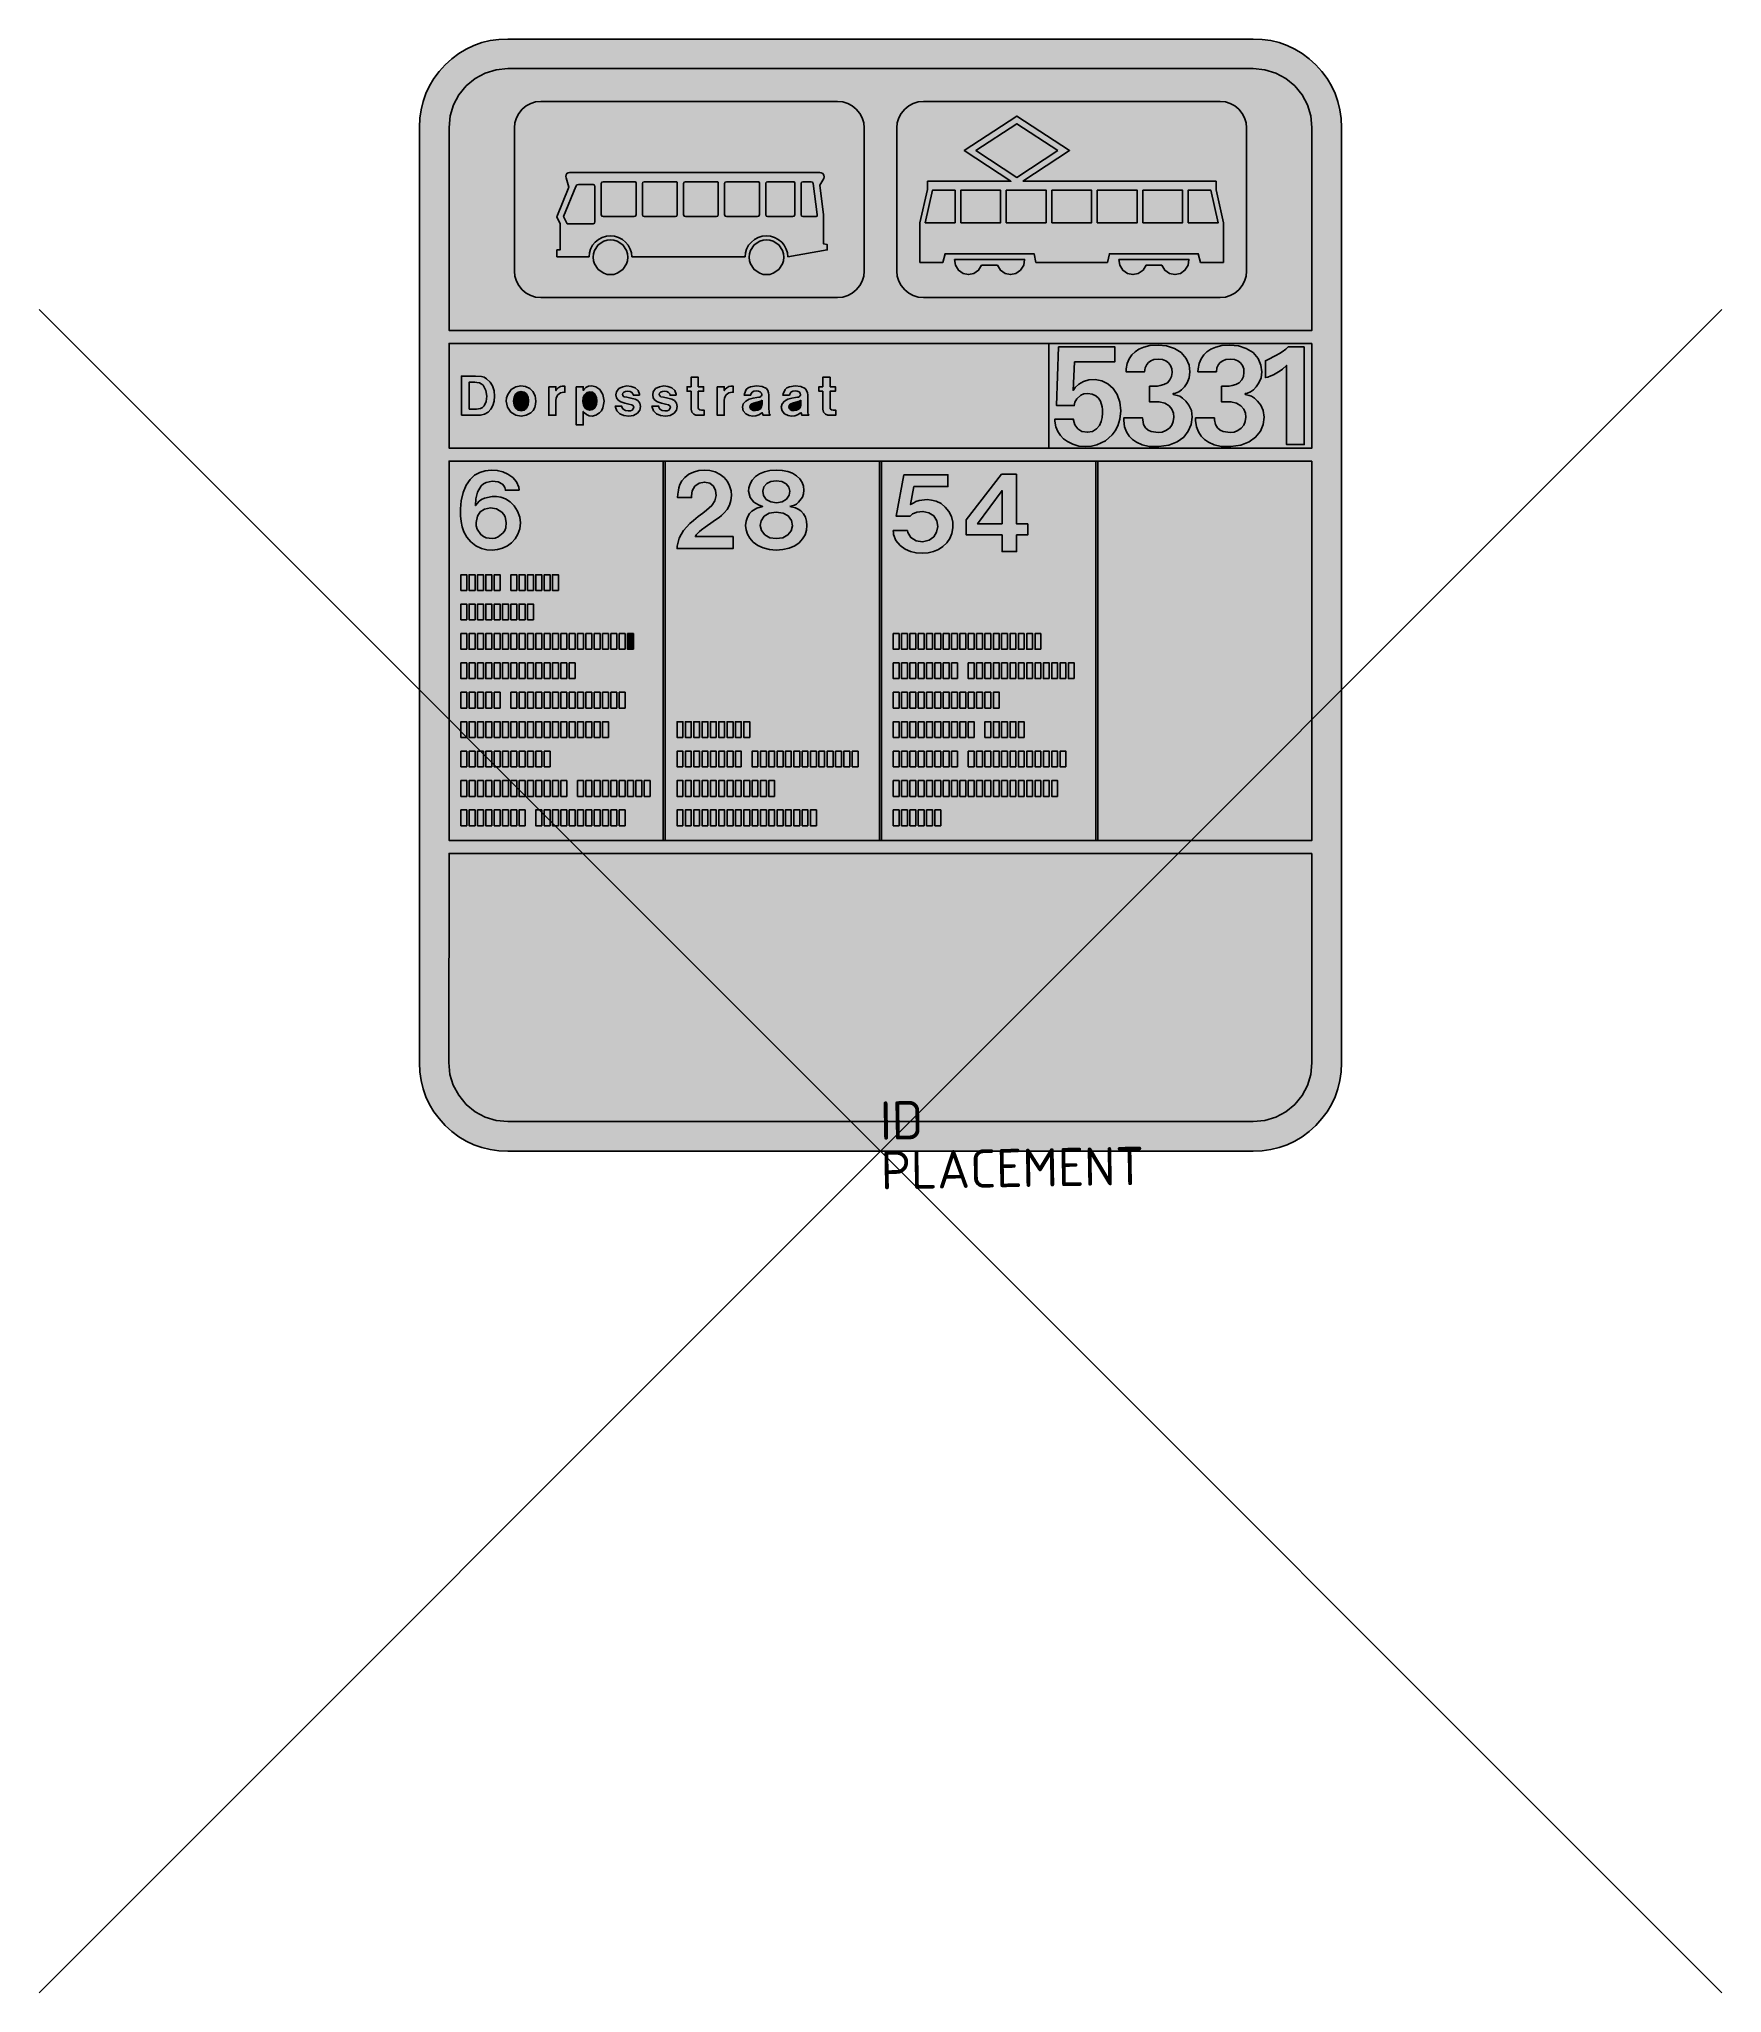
# Model space of a CAD drawing. Extents: x -5.5 to 5.5, y -5.5 to 7.3.
import ezdxf
from ezdxf.enums import TextEntityAlignment as Align

# ---------------------------------------------------------------- set-up
doc = ezdxf.new("R2010")
doc.units = 0
doc.header["$LTSCALE"] = 10
doc.header["$MEASUREMENT"] = 0
doc.layers.get('0').update_dxf_attribs({"linetype": 'CONTINUOUS'})
doc.styles.add('NLCS-ISO', font='NLCS-ISO.ttf', dxfattribs={"height": 0.25})

msp = doc.modelspace()

# ---------------------------------------------------------------- hatches: boundary and pattern name
at = {"true_color": 0xf1f0ea}
h = msp.add_hatch(color=7, dxfattribs=at)
h.dxf.hatch_style = 1
h.paths.add_polyline_path([(-3.013, 0.578), (-3.011, 0.519), (-3.003, 0.463), (-2.99, 0.408), (-2.972, 0.356), (-2.948, 0.306), (-2.919, 0.258), (-2.884, 0.213), (-2.845, 0.169), (-2.801, 0.13), (-2.756, 0.095), (-2.708, 0.066), (-2.658, 0.042), (-2.606, 0.024), (-2.551, 0.011), (-2.494, 0.003), (-2.436, 0), (2.436, 0), (2.494, 0.003), (2.551, 0.011), (2.606, 0.024), (2.658, 0.042), (2.708, 0.066), (2.756, 0.095), (2.801, 0.13), (2.845, 0.169), (2.884, 0.213), (2.919, 0.258), (2.948, 0.306), (2.972, 0.356), (2.99, 0.408), (3.003, 0.463), (3.011, 0.519), (3.014, 0.578), (3.014, 6.689), (3.011, 6.748), (3.003, 6.804), (2.99, 6.859), (2.972, 6.911), (2.948, 6.961), (2.919, 7.009), (2.884, 7.055), (2.845, 7.098), (2.801, 7.138), (2.756, 7.172), (2.708, 7.201), (2.658, 7.225), (2.606, 7.244), (2.551, 7.257), (2.494, 7.265), (2.436, 7.267), (-2.436, 7.267), (-2.494, 7.265), (-2.551, 7.257), (-2.606, 7.244), (-2.658, 7.225), (-2.708, 7.201), (-2.756, 7.172), (-2.801, 7.138), (-2.845, 7.098), (-2.884, 7.055), (-2.919, 7.009), (-2.948, 6.962), (-2.972, 6.912), (-2.99, 6.86), (-3.003, 6.806), (-3.011, 6.75), (-3.014, 6.692)])
h = msp.add_hatch(color=7, dxfattribs=at)
h.dxf.hatch_style = 1
h.paths.add_polyline_path([(2.82, 6.689), (2.813, 6.766), (2.792, 6.837), (2.757, 6.902), (2.708, 6.961), (2.649, 7.01), (2.584, 7.045), (2.513, 7.067), (2.436, 7.074), (-2.436, 7.074), (-2.513, 7.067), (-2.584, 7.045), (-2.649, 7.01), (-2.708, 6.961), (-2.757, 6.902), (-2.792, 6.837), (-2.813, 6.766), (-2.82, 6.69), (-2.82, 5.364), (2.82, 5.364)])
h.paths.add_polyline_path([(2.39, 5.717), (2.38, 5.685), (2.364, 5.656), (2.342, 5.629), (2.315, 5.607), (2.286, 5.591), (2.254, 5.581), (2.22, 5.578), (0.28, 5.578), (0.246, 5.581), (0.214, 5.591), (0.185, 5.607), (0.158, 5.629), (0.136, 5.656), (0.12, 5.685), (0.11, 5.717), (0.107, 5.751), (0.107, 6.687), (0.11, 6.721), (0.12, 6.753), (0.136, 6.782), (0.158, 6.809), (0.185, 6.831), (0.214, 6.847), (0.246, 6.857), (0.28, 6.86), (2.22, 6.86), (2.254, 6.857), (2.286, 6.847), (2.315, 6.831), (2.342, 6.809), (2.364, 6.782), (2.38, 6.753), (2.39, 6.721), (2.393, 6.687), (2.393, 5.751)], flags=16)
h.paths.add_polyline_path([(2.241, 5.808), (2.092, 5.808), (2.077, 5.865), (1.496, 5.865), (1.483, 5.808), (1.016, 5.808), (1.004, 5.865), (0.422, 5.865), (0.407, 5.808), (0.258, 5.808), (0.258, 5.865), (0.258, 6.067), (0.308, 6.284), (0.308, 6.338), (0.491, 6.338), (0.754, 6.338), (0.853, 6.338), (0.547, 6.539), (0.891, 6.764), (1.236, 6.539), (0.93, 6.338), (2.193, 6.338), (2.193, 6.283), (2.241, 6.067), (2.241, 5.865)], flags=0)
h.paths.add_polyline_path([(2.208, 6.067), (2.011, 6.067), (2.011, 6.28), (2.16, 6.28)], flags=0)
h.paths.add_polyline_path([(2.01, 5.789), (1.99, 5.757), (1.96, 5.736), (1.924, 5.728), (1.888, 5.736), (1.858, 5.757), (1.838, 5.789), (1.736, 5.789), (1.716, 5.757), (1.685, 5.736), (1.65, 5.728), (1.614, 5.736), (1.584, 5.757), (1.564, 5.789), (1.557, 5.827), (2.016, 5.827)], flags=0)
h.paths.add_polyline_path([(1.975, 6.067), (1.715, 6.067), (1.715, 6.28), (1.975, 6.28)], flags=0)
h.paths.add_polyline_path([(1.678, 6.067), (1.417, 6.067), (1.417, 6.28), (1.678, 6.28)], flags=0)
h.paths.add_polyline_path([(1.38, 6.067), (1.12, 6.067), (1.12, 6.28), (1.38, 6.28)], flags=0)
h.paths.add_polyline_path([(1.083, 6.067), (0.822, 6.067), (0.822, 6.28), (0.952, 6.28), (1.083, 6.28)], flags=0)
h.paths.add_polyline_path([(1.159, 6.539), (0.891, 6.363), (0.624, 6.539), (0.891, 6.714)], flags=0)
h.paths.add_polyline_path([(0.942, 5.827), (0.936, 5.789), (0.915, 5.757), (0.885, 5.736), (0.85, 5.728), (0.815, 5.736), (0.784, 5.757), (0.764, 5.789), (0.661, 5.789), (0.641, 5.757), (0.611, 5.736), (0.575, 5.728), (0.54, 5.736), (0.51, 5.757), (0.49, 5.789), (0.483, 5.827)], flags=0)
h.paths.add_polyline_path([(0.785, 6.067), (0.525, 6.067), (0.525, 6.28), (0.785, 6.28)], flags=0)
h.paths.add_polyline_path([(0.488, 6.067), (0.292, 6.067), (0.339, 6.28), (0.488, 6.28)], flags=0)
h.paths.add_polyline_path([(-0.107, 5.751), (-0.11, 5.717), (-0.12, 5.685), (-0.136, 5.656), (-0.158, 5.629), (-0.185, 5.607), (-0.214, 5.591), (-0.246, 5.581), (-0.28, 5.578), (-2.22, 5.578), (-2.254, 5.581), (-2.286, 5.591), (-2.315, 5.607), (-2.342, 5.629), (-2.364, 5.656), (-2.38, 5.685), (-2.39, 5.717), (-2.393, 5.751), (-2.393, 6.687), (-2.39, 6.721), (-2.38, 6.753), (-2.364, 6.782), (-2.342, 6.809), (-2.315, 6.831), (-2.286, 6.847), (-2.254, 6.857), (-2.22, 6.86), (-0.28, 6.86), (-0.246, 6.857), (-0.214, 6.847), (-0.185, 6.831), (-0.158, 6.809), (-0.136, 6.782), (-0.12, 6.753), (-0.11, 6.721), (-0.107, 6.687)], flags=16)
h.paths.add_polyline_path([(-0.348, 5.89), (-0.605, 5.845), (-0.608, 5.871), (-0.616, 5.895), (-0.629, 5.92), (-0.646, 5.941), (-0.668, 5.958), (-0.692, 5.971), (-0.718, 5.979), (-0.745, 5.982), (-0.773, 5.979), (-0.799, 5.971), (-0.823, 5.958), (-0.844, 5.941), (-0.862, 5.92), (-0.875, 5.895), (-0.882, 5.871), (-0.885, 5.845), (-1.625, 5.845), (-1.628, 5.871), (-1.636, 5.895), (-1.649, 5.92), (-1.666, 5.941), (-1.687, 5.958), (-1.712, 5.971), (-1.738, 5.979), (-1.765, 5.982), (-1.792, 5.979), (-1.819, 5.971), (-1.843, 5.958), (-1.864, 5.941), (-1.882, 5.92), (-1.895, 5.895), (-1.902, 5.871), (-1.905, 5.845), (-2.115, 5.845), (-2.115, 5.89), (-2.094, 5.89), (-2.094, 6.061), (-2.116, 6.106), (-2.038, 6.3), (-2.055, 6.36), (-2.059, 6.375), (-2.047, 6.393), (-2.031, 6.396), (-0.39, 6.396), (-0.372, 6.384), (-0.368, 6.362), (-0.397, 6.313), (-0.373, 6.119), (-0.373, 5.93), (-0.348, 5.924)], flags=0)
h.paths.add_polyline_path([(-0.427, 6.108), (-0.445, 6.108), (-0.471, 6.108), (-0.507, 6.108), (-0.516, 6.111), (-0.519, 6.121), (-0.519, 6.323), (-0.516, 6.332), (-0.507, 6.335), (-0.454, 6.335), (-0.444, 6.332), (-0.44, 6.323), (-0.415, 6.12), (-0.416, 6.108)], flags=0)
h.paths.add_polyline_path([(-0.561, 6.121), (-0.564, 6.111), (-0.573, 6.108), (-0.738, 6.108), (-0.747, 6.111), (-0.75, 6.121), (-0.75, 6.323), (-0.747, 6.332), (-0.738, 6.335), (-0.573, 6.335), (-0.561, 6.333), (-0.561, 6.324), (-0.561, 6.314), (-0.561, 6.297), (-0.561, 6.274), (-0.561, 6.245), (-0.561, 6.209), (-0.561, 6.168)], flags=0)
h.paths.add_polyline_path([(-0.632, 5.842), (-0.634, 5.819), (-0.64, 5.798), (-0.665, 5.761), (-0.702, 5.737), (-0.723, 5.73), (-0.745, 5.728), (-0.767, 5.73), (-0.789, 5.737), (-0.826, 5.761), (-0.85, 5.798), (-0.857, 5.819), (-0.859, 5.842), (-0.857, 5.864), (-0.85, 5.885), (-0.826, 5.922), (-0.789, 5.947), (-0.767, 5.953), (-0.745, 5.955), (-0.723, 5.953), (-0.702, 5.947), (-0.665, 5.922), (-0.64, 5.885), (-0.634, 5.864)], flags=0)
h.paths.add_polyline_path([(-0.792, 6.121), (-0.795, 6.111), (-0.804, 6.108), (-1.006, 6.108), (-1.016, 6.111), (-1.019, 6.121), (-1.019, 6.323), (-1.016, 6.332), (-1.006, 6.335), (-0.804, 6.335), (-0.792, 6.333), (-0.792, 6.324), (-0.792, 6.314), (-0.792, 6.297), (-0.792, 6.274), (-0.792, 6.245), (-0.792, 6.209), (-0.792, 6.168)], flags=0)
h.paths.add_polyline_path([(-1.06, 6.121), (-1.064, 6.111), (-1.073, 6.108), (-1.275, 6.108), (-1.284, 6.111), (-1.287, 6.121), (-1.287, 6.323), (-1.284, 6.332), (-1.275, 6.335), (-1.073, 6.335), (-1.06, 6.333), (-1.06, 6.324), (-1.06, 6.314), (-1.06, 6.297), (-1.06, 6.274), (-1.06, 6.245), (-1.06, 6.209), (-1.06, 6.168)], flags=0)
h.paths.add_polyline_path([(-1.329, 6.121), (-1.332, 6.111), (-1.341, 6.108), (-1.544, 6.108), (-1.553, 6.111), (-1.556, 6.121), (-1.556, 6.323), (-1.553, 6.332), (-1.544, 6.335), (-1.341, 6.335), (-1.329, 6.333), (-1.329, 6.324), (-1.329, 6.314), (-1.329, 6.297), (-1.329, 6.274), (-1.329, 6.245), (-1.329, 6.209), (-1.329, 6.168)], flags=0)
h.paths.add_polyline_path([(-1.597, 6.121), (-1.601, 6.111), (-1.61, 6.108), (-1.812, 6.108), (-1.822, 6.111), (-1.825, 6.121), (-1.825, 6.323), (-1.822, 6.332), (-1.812, 6.335), (-1.61, 6.335), (-1.597, 6.333), (-1.597, 6.324), (-1.597, 6.314), (-1.597, 6.297), (-1.597, 6.274), (-1.597, 6.245), (-1.597, 6.209), (-1.597, 6.168)], flags=0)
h.paths.add_polyline_path([(-1.652, 5.842), (-1.654, 5.819), (-1.66, 5.798), (-1.685, 5.761), (-1.722, 5.737), (-1.743, 5.73), (-1.765, 5.728), (-1.787, 5.73), (-1.808, 5.737), (-1.845, 5.761), (-1.87, 5.798), (-1.877, 5.819), (-1.879, 5.842), (-1.877, 5.864), (-1.87, 5.885), (-1.845, 5.922), (-1.808, 5.947), (-1.787, 5.953), (-1.765, 5.955), (-1.743, 5.953), (-1.722, 5.947), (-1.685, 5.922), (-1.66, 5.885), (-1.654, 5.864)], flags=0)
h.paths.add_polyline_path([(-1.867, 6.073), (-1.87, 6.064), (-1.879, 6.061), (-2.048, 6.061), (-2.071, 6.108), (-1.991, 6.305), (-1.984, 6.314), (-1.974, 6.317), (-1.879, 6.317), (-1.87, 6.313), (-1.867, 6.304)], flags=0)
h = msp.add_hatch(color=7, dxfattribs=at)
h.dxf.hatch_style = 1
h.paths.add_polyline_path([(-0.844, 5.941), (-0.823, 5.958), (-0.799, 5.971), (-0.773, 5.979), (-0.745, 5.982), (-0.718, 5.979), (-0.692, 5.971), (-0.668, 5.958), (-0.646, 5.941), (-0.629, 5.92), (-0.616, 5.895), (-0.608, 5.871), (-0.605, 5.845), (-0.348, 5.89), (-0.348, 5.924), (-0.373, 5.93), (-0.373, 6.119), (-0.397, 6.313), (-0.371, 6.356), (-0.369, 6.367), (-0.371, 6.378), (-0.377, 6.388), (-0.387, 6.394), (-0.398, 6.396), (-2.031, 6.396), (-2.041, 6.394), (-2.05, 6.389), (-2.055, 6.38), (-2.057, 6.37), (-2.055, 6.36), (-2.038, 6.3), (-2.116, 6.106), (-2.094, 6.061), (-2.094, 5.89), (-2.115, 5.89), (-2.115, 5.845), (-1.905, 5.845), (-1.902, 5.871), (-1.895, 5.895), (-1.882, 5.92), (-1.864, 5.941), (-1.843, 5.958), (-1.819, 5.971), (-1.792, 5.979), (-1.765, 5.982), (-1.738, 5.979), (-1.712, 5.971), (-1.687, 5.958), (-1.666, 5.941), (-1.649, 5.92), (-1.636, 5.895), (-1.628, 5.871), (-1.625, 5.845), (-0.885, 5.845), (-0.882, 5.871), (-0.875, 5.895), (-0.862, 5.92)])
h.paths.add_polyline_path([(-1.006, 6.108), (-1.016, 6.111), (-1.019, 6.121), (-1.019, 6.323), (-1.016, 6.332), (-1.006, 6.335), (-0.804, 6.335), (-0.795, 6.334), (-0.792, 6.329), (-0.792, 6.324), (-0.792, 6.314), (-0.792, 6.297), (-0.792, 6.274), (-0.792, 6.245), (-0.792, 6.209), (-0.792, 6.168), (-0.792, 6.121), (-0.795, 6.111), (-0.804, 6.108)], flags=16)
h.paths.add_polyline_path([(-1.064, 6.111), (-1.073, 6.108), (-1.275, 6.108), (-1.284, 6.111), (-1.287, 6.121), (-1.287, 6.323), (-1.284, 6.332), (-1.275, 6.335), (-1.073, 6.335), (-1.064, 6.334), (-1.06, 6.329), (-1.06, 6.324), (-1.06, 6.314), (-1.06, 6.297), (-1.06, 6.274), (-1.06, 6.245), (-1.06, 6.209), (-1.06, 6.168), (-1.06, 6.121)], flags=16)
h.paths.add_polyline_path([(-0.747, 6.111), (-0.75, 6.121), (-0.75, 6.323), (-0.747, 6.332), (-0.738, 6.335), (-0.573, 6.335), (-0.564, 6.334), (-0.561, 6.329), (-0.561, 6.324), (-0.561, 6.314), (-0.561, 6.297), (-0.561, 6.274), (-0.561, 6.245), (-0.561, 6.209), (-0.561, 6.168), (-0.561, 6.121), (-0.564, 6.111), (-0.573, 6.108), (-0.738, 6.108)], flags=16)
h.paths.add_polyline_path([(-1.329, 6.121), (-1.332, 6.111), (-1.341, 6.108), (-1.544, 6.108), (-1.553, 6.111), (-1.556, 6.121), (-1.556, 6.323), (-1.553, 6.332), (-1.544, 6.335), (-1.341, 6.335), (-1.332, 6.334), (-1.329, 6.329), (-1.329, 6.324), (-1.329, 6.314), (-1.329, 6.297), (-1.329, 6.274), (-1.329, 6.245), (-1.329, 6.209), (-1.329, 6.168)], flags=16)
h.paths.add_polyline_path([(-0.519, 6.121), (-0.519, 6.323), (-0.516, 6.332), (-0.507, 6.335), (-0.454, 6.335), (-0.444, 6.332), (-0.44, 6.323), (-0.415, 6.12), (-0.415, 6.111), (-0.42, 6.108), (-0.427, 6.108), (-0.445, 6.108), (-0.471, 6.108), (-0.507, 6.108), (-0.516, 6.111)], flags=16)
h.paths.add_polyline_path([(-1.597, 6.121), (-1.601, 6.111), (-1.61, 6.108), (-1.812, 6.108), (-1.822, 6.111), (-1.825, 6.121), (-1.825, 6.323), (-1.822, 6.332), (-1.812, 6.335), (-1.61, 6.335), (-1.601, 6.334), (-1.597, 6.329), (-1.597, 6.324), (-1.597, 6.314), (-1.597, 6.297), (-1.597, 6.274), (-1.597, 6.245), (-1.597, 6.209), (-1.597, 6.168)], flags=16)
h.paths.add_polyline_path([(-1.867, 6.073), (-1.87, 6.064), (-1.879, 6.061), (-2.048, 6.061), (-2.071, 6.108), (-1.991, 6.305), (-1.984, 6.314), (-1.974, 6.317), (-1.879, 6.317), (-1.87, 6.313), (-1.867, 6.304)], flags=16)
h.paths.add_polyline_path([(-0.85, 5.885), (-0.857, 5.864), (-0.859, 5.842), (-0.857, 5.819), (-0.85, 5.798), (-0.826, 5.761), (-0.789, 5.737), (-0.767, 5.73), (-0.745, 5.728), (-0.723, 5.73), (-0.702, 5.737), (-0.665, 5.761), (-0.64, 5.798), (-0.634, 5.819), (-0.632, 5.842), (-0.634, 5.864), (-0.64, 5.885), (-0.665, 5.922), (-0.702, 5.947), (-0.723, 5.953), (-0.745, 5.955), (-0.767, 5.953), (-0.789, 5.947), (-0.826, 5.922)])
h.paths.add_polyline_path([(-1.685, 5.761), (-1.66, 5.798), (-1.654, 5.819), (-1.652, 5.842), (-1.654, 5.864), (-1.66, 5.885), (-1.685, 5.922), (-1.722, 5.947), (-1.743, 5.953), (-1.765, 5.955), (-1.787, 5.953), (-1.808, 5.947), (-1.845, 5.922), (-1.87, 5.885), (-1.877, 5.864), (-1.879, 5.842), (-1.877, 5.819), (-1.87, 5.798), (-1.845, 5.761), (-1.808, 5.737), (-1.787, 5.73), (-1.765, 5.728), (-1.743, 5.73), (-1.722, 5.737)])
h.paths.add_polyline_path([(1.004, 5.865), (1.016, 5.808), (1.483, 5.808), (1.496, 5.865), (2.077, 5.865), (2.092, 5.808), (2.241, 5.808), (2.241, 5.865), (2.241, 6.067), (2.193, 6.283), (2.193, 6.338), (0.93, 6.338), (1.236, 6.539), (0.891, 6.764), (0.547, 6.539), (0.853, 6.338), (0.754, 6.338), (0.491, 6.338), (0.308, 6.338), (0.308, 6.284), (0.258, 6.067), (0.258, 5.865), (0.258, 5.808), (0.407, 5.808), (0.422, 5.865)])
h.paths.add_polyline_path([(0.525, 6.067), (0.525, 6.28), (0.785, 6.28), (0.785, 6.067)], flags=16)
h.paths.add_polyline_path([(0.488, 6.067), (0.292, 6.067), (0.339, 6.28), (0.488, 6.28)], flags=16)
h.paths.add_polyline_path([(0.822, 6.067), (0.822, 6.28), (0.952, 6.28), (1.083, 6.28), (1.083, 6.067)], flags=16)
h.paths.add_polyline_path([(0.624, 6.539), (0.891, 6.714), (1.159, 6.539), (0.891, 6.363)], flags=16)
h.paths.add_polyline_path([(1.12, 6.067), (1.12, 6.28), (1.38, 6.28), (1.38, 6.067)], flags=16)
h.paths.add_polyline_path([(1.417, 6.067), (1.417, 6.28), (1.678, 6.28), (1.678, 6.067)], flags=16)
h.paths.add_polyline_path([(1.715, 6.067), (1.715, 6.28), (1.975, 6.28), (1.975, 6.067)], flags=16)
h.paths.add_polyline_path([(2.011, 6.067), (2.011, 6.28), (2.16, 6.28), (2.208, 6.067)], flags=16)
h.paths.add_polyline_path([(0.483, 5.827), (0.49, 5.789), (0.51, 5.757), (0.54, 5.736), (0.575, 5.728), (0.611, 5.736), (0.641, 5.757), (0.661, 5.789), (0.764, 5.789), (0.784, 5.757), (0.815, 5.736), (0.85, 5.728), (0.885, 5.736), (0.915, 5.757), (0.936, 5.789), (0.942, 5.827)])
h.paths.add_polyline_path([(1.65, 5.728), (1.685, 5.736), (1.716, 5.757), (1.736, 5.789), (1.838, 5.789), (1.858, 5.757), (1.888, 5.736), (1.924, 5.728), (1.96, 5.736), (1.99, 5.757), (2.01, 5.789), (2.016, 5.827), (1.557, 5.827), (1.564, 5.789), (1.584, 5.757), (1.614, 5.736)])
h = msp.add_hatch(color=7, dxfattribs=at)
h.dxf.hatch_style = 1
h.paths.add_polyline_path([(-2.82, 5.279), (-2.82, 4.595), (1.1, 4.595), (1.1, 5.279)])
h.paths.add_polyline_path([(-0.295, 4.995), (-0.295, 4.966), (-0.33, 4.966), (-0.33, 4.871), (-0.33, 4.861), (-0.329, 4.856), (-0.328, 4.852), (-0.321, 4.845), (-0.308, 4.842), (-0.296, 4.843), (-0.292, 4.843), (-0.292, 4.809), (-0.326, 4.809), (-0.345, 4.81), (-0.36, 4.816), (-0.372, 4.83), (-0.376, 4.849), (-0.377, 4.871), (-0.377, 4.966), (-0.403, 4.966), (-0.403, 4.995), (-0.377, 4.995), (-0.377, 5.058), (-0.33, 5.058), (-0.33, 4.995)], flags=16)
h.paths.add_polyline_path([(-0.478, 4.955), (-0.475, 4.943), (-0.475, 4.927), (-0.475, 4.848), (-0.475, 4.835), (-0.474, 4.826), (-0.472, 4.816), (-0.469, 4.809), (-0.514, 4.809), (-0.519, 4.826), (-0.525, 4.822), (-0.542, 4.812), (-0.561, 4.806), (-0.582, 4.804), (-0.604, 4.807), (-0.627, 4.819), (-0.643, 4.838), (-0.649, 4.861), (-0.643, 4.884), (-0.627, 4.902), (-0.605, 4.914), (-0.579, 4.921), (-0.556, 4.925), (-0.543, 4.927), (-0.536, 4.928), (-0.529, 4.931), (-0.525, 4.936), (-0.523, 4.943), (-0.525, 4.953), (-0.532, 4.962), (-0.544, 4.967), (-0.558, 4.968), (-0.573, 4.966), (-0.586, 4.959), (-0.593, 4.947), (-0.594, 4.94), (-0.638, 4.94), (-0.636, 4.949), (-0.623, 4.978), (-0.612, 4.988), (-0.595, 4.996), (-0.557, 5.001), (-0.52, 4.997), (-0.493, 4.983), (-0.483, 4.971)], flags=16)
h.paths.add_polyline_path([(-0.521, 4.907), (-0.521, 4.882), (-0.521, 4.873), (-0.523, 4.864), (-0.532, 4.852), (-0.548, 4.843), (-0.565, 4.84), (-0.579, 4.841), (-0.59, 4.846), (-0.597, 4.854), (-0.6, 4.863), (-0.598, 4.872), (-0.591, 4.881), (-0.576, 4.889), (-0.554, 4.895), (-0.538, 4.899), (-0.529, 4.902)], flags=0)
h.paths.add_polyline_path([(-0.729, 4.943), (-0.729, 4.927), (-0.729, 4.848), (-0.728, 4.835), (-0.728, 4.826), (-0.725, 4.816), (-0.722, 4.809), (-0.768, 4.809), (-0.773, 4.826), (-0.778, 4.822), (-0.795, 4.812), (-0.815, 4.806), (-0.835, 4.804), (-0.858, 4.807), (-0.88, 4.819), (-0.897, 4.838), (-0.903, 4.861), (-0.897, 4.884), (-0.881, 4.902), (-0.859, 4.914), (-0.833, 4.921), (-0.809, 4.925), (-0.796, 4.927), (-0.789, 4.928), (-0.783, 4.931), (-0.778, 4.936), (-0.776, 4.943), (-0.778, 4.953), (-0.786, 4.962), (-0.797, 4.967), (-0.811, 4.968), (-0.827, 4.966), (-0.839, 4.959), (-0.847, 4.947), (-0.847, 4.94), (-0.891, 4.94), (-0.89, 4.949), (-0.877, 4.978), (-0.865, 4.988), (-0.849, 4.996), (-0.81, 5.001), (-0.773, 4.997), (-0.746, 4.983), (-0.737, 4.971), (-0.731, 4.955)], flags=16)
h.paths.add_polyline_path([(-0.774, 4.907), (-0.774, 4.882), (-0.775, 4.873), (-0.777, 4.864), (-0.785, 4.852), (-0.801, 4.843), (-0.818, 4.84), (-0.833, 4.841), (-0.844, 4.846), (-0.851, 4.854), (-0.854, 4.863), (-0.851, 4.872), (-0.845, 4.881), (-0.83, 4.889), (-0.807, 4.895), (-0.791, 4.899), (-0.783, 4.902)], flags=0)
h.paths.add_polyline_path([(-0.962, 4.999), (-0.962, 4.959), (-0.969, 4.959), (-0.991, 4.955), (-1.009, 4.942), (-1.019, 4.923), (-1.021, 4.904), (-1.021, 4.809), (-1.067, 4.809), (-1.067, 4.996), (-1.021, 4.996), (-1.021, 4.97), (-1.015, 4.979), (-1.005, 4.988), (-0.991, 4.997), (-0.978, 5), (-0.969, 5)], flags=16)
h.paths.add_polyline_path([(-1.156, 4.995), (-1.156, 4.966), (-1.191, 4.966), (-1.191, 4.871), (-1.191, 4.861), (-1.191, 4.856), (-1.189, 4.852), (-1.182, 4.845), (-1.169, 4.842), (-1.157, 4.843), (-1.153, 4.843), (-1.153, 4.809), (-1.187, 4.809), (-1.206, 4.81), (-1.221, 4.816), (-1.233, 4.83), (-1.237, 4.849), (-1.238, 4.871), (-1.238, 4.966), (-1.264, 4.966), (-1.264, 4.995), (-1.238, 4.995), (-1.238, 5.058), (-1.191, 5.058), (-1.191, 4.995)], flags=16)
h.paths.add_polyline_path([(-1.335, 4.94), (-1.375, 4.94), (-1.378, 4.949), (-1.385, 4.958), (-1.397, 4.964), (-1.412, 4.967), (-1.426, 4.965), (-1.438, 4.961), (-1.445, 4.953), (-1.447, 4.945), (-1.445, 4.94), (-1.441, 4.935), (-1.435, 4.93), (-1.419, 4.927), (-1.391, 4.921), (-1.364, 4.915), (-1.346, 4.905), (-1.333, 4.889), (-1.329, 4.866), (-1.333, 4.843), (-1.349, 4.822), (-1.375, 4.808), (-1.406, 4.804), (-1.438, 4.807), (-1.464, 4.818), (-1.483, 4.837), (-1.493, 4.861), (-1.494, 4.869), (-1.451, 4.869), (-1.45, 4.863), (-1.442, 4.849), (-1.427, 4.84), (-1.409, 4.837), (-1.394, 4.839), (-1.384, 4.843), (-1.376, 4.851), (-1.373, 4.861), (-1.376, 4.871), (-1.386, 4.878), (-1.405, 4.882), (-1.432, 4.888), (-1.457, 4.896), (-1.474, 4.907), (-1.486, 4.923), (-1.489, 4.942), (-1.485, 4.963), (-1.47, 4.984), (-1.445, 4.996), (-1.417, 5.001), (-1.389, 4.998), (-1.364, 4.988), (-1.345, 4.971), (-1.335, 4.948)], flags=16)
h.paths.add_polyline_path([(-1.575, 4.94), (-1.615, 4.94), (-1.618, 4.949), (-1.625, 4.958), (-1.637, 4.964), (-1.652, 4.967), (-1.666, 4.965), (-1.678, 4.961), (-1.685, 4.953), (-1.687, 4.945), (-1.685, 4.94), (-1.682, 4.935), (-1.675, 4.93), (-1.659, 4.927), (-1.631, 4.921), (-1.604, 4.915), (-1.586, 4.905), (-1.574, 4.889), (-1.569, 4.866), (-1.573, 4.843), (-1.589, 4.822), (-1.615, 4.808), (-1.646, 4.804), (-1.678, 4.807), (-1.704, 4.818), (-1.723, 4.837), (-1.733, 4.861), (-1.734, 4.869), (-1.691, 4.869), (-1.69, 4.863), (-1.682, 4.849), (-1.667, 4.84), (-1.649, 4.837), (-1.634, 4.839), (-1.624, 4.843), (-1.616, 4.851), (-1.613, 4.861), (-1.616, 4.871), (-1.626, 4.878), (-1.645, 4.882), (-1.672, 4.888), (-1.697, 4.896), (-1.714, 4.907), (-1.726, 4.923), (-1.73, 4.942), (-1.725, 4.963), (-1.71, 4.984), (-1.685, 4.996), (-1.657, 5.001), (-1.629, 4.998), (-1.604, 4.988), (-1.585, 4.971), (-1.575, 4.948)], flags=16)
h.paths.add_polyline_path([(-1.807, 4.901), (-1.815, 4.857), (-1.824, 4.838), (-1.836, 4.824), (-1.861, 4.809), (-1.884, 4.804), (-1.905, 4.806), (-1.922, 4.814), (-1.934, 4.824), (-1.943, 4.834), (-1.943, 4.746), (-1.989, 4.746), (-1.989, 4.996), (-1.943, 4.996), (-1.943, 4.972), (-1.935, 4.981), (-1.925, 4.991), (-1.908, 4.999), (-1.887, 5.001), (-1.861, 4.996), (-1.834, 4.977), (-1.814, 4.944)], flags=16)
h.paths.add_polyline_path([(-1.854, 4.903), (-1.857, 4.879), (-1.867, 4.858), (-1.882, 4.846), (-1.9, 4.842), (-1.917, 4.846), (-1.932, 4.858), (-1.941, 4.877), (-1.945, 4.9), (-1.943, 4.923), (-1.934, 4.943), (-1.92, 4.957), (-1.9, 4.963), (-1.883, 4.96), (-1.867, 4.947), (-1.857, 4.926)], flags=0)
h.paths.add_polyline_path([(-2.063, 4.999), (-2.063, 4.959), (-2.07, 4.959), (-2.092, 4.955), (-2.11, 4.942), (-2.12, 4.923), (-2.122, 4.904), (-2.122, 4.809), (-2.168, 4.809), (-2.168, 4.996), (-2.122, 4.996), (-2.122, 4.97), (-2.116, 4.979), (-2.106, 4.988), (-2.092, 4.997), (-2.079, 5), (-2.07, 5)], flags=16)
h.paths.add_polyline_path([(-2.252, 4.901), (-2.254, 4.881), (-2.26, 4.86), (-2.271, 4.84), (-2.285, 4.826), (-2.315, 4.809), (-2.348, 4.804), (-2.383, 4.809), (-2.416, 4.829), (-2.438, 4.861), (-2.446, 4.902), (-2.444, 4.924), (-2.437, 4.945), (-2.414, 4.977), (-2.384, 4.995), (-2.352, 5.001), (-2.32, 4.997), (-2.292, 4.983), (-2.272, 4.964), (-2.258, 4.937)], flags=16)
h.paths.add_polyline_path([(-2.3, 4.903), (-2.303, 4.878), (-2.314, 4.856), (-2.33, 4.843), (-2.349, 4.839), (-2.369, 4.843), (-2.385, 4.857), (-2.395, 4.877), (-2.398, 4.901), (-2.395, 4.925), (-2.385, 4.946), (-2.369, 4.959), (-2.35, 4.965), (-2.33, 4.961), (-2.314, 4.949), (-2.303, 4.927)], flags=0)
h.paths.add_polyline_path([(-2.522, 4.934), (-2.525, 4.902), (-2.533, 4.873), (-2.547, 4.848), (-2.565, 4.829), (-2.588, 4.816), (-2.614, 4.81), (-2.642, 4.809), (-2.739, 4.809), (-2.739, 5.065), (-2.647, 5.065), (-2.608, 5.062), (-2.59, 5.057), (-2.575, 5.048), (-2.551, 5.026), (-2.536, 5.002), (-2.525, 4.969)], flags=16)
h.paths.add_polyline_path([(-2.574, 4.934), (-2.577, 4.899), (-2.59, 4.87), (-2.601, 4.86), (-2.614, 4.853), (-2.641, 4.849), (-2.689, 4.849), (-2.689, 5.025), (-2.651, 5.025), (-2.639, 5.024), (-2.621, 5.021), (-2.61, 5.015), (-2.597, 5.005), (-2.579, 4.972)], flags=0)
h = msp.add_hatch(color=7, dxfattribs=at)
h.dxf.hatch_style = 1
h.paths.add_polyline_path([(2.82, 4.595), (2.82, 5.279), (1.1, 5.279), (1.1, 4.595)])
h.paths.add_polyline_path([(2.452, 4.666), (2.409, 4.635), (2.355, 4.614), (2.29, 4.604), (2.227, 4.605), (2.18, 4.616), (2.145, 4.633), (2.117, 4.651), (2.095, 4.673), (2.078, 4.7), (2.065, 4.734), (2.06, 4.775), (2.06, 4.792), (2.183, 4.792), (2.183, 4.779), (2.19, 4.749), (2.203, 4.728), (2.22, 4.712), (2.239, 4.703), (2.285, 4.696), (2.311, 4.699), (2.336, 4.709), (2.358, 4.725), (2.374, 4.745), (2.384, 4.769), (2.388, 4.796), (2.385, 4.823), (2.375, 4.849), (2.356, 4.871), (2.328, 4.888), (2.291, 4.897), (2.245, 4.897), (2.229, 4.896), (2.229, 4.999), (2.242, 4.999), (2.28, 5), (2.299, 5.004), (2.323, 5.011), (2.345, 5.022), (2.362, 5.04), (2.373, 5.062), (2.376, 5.088), (2.374, 5.113), (2.366, 5.134), (2.354, 5.151), (2.336, 5.165), (2.314, 5.173), (2.286, 5.176), (2.258, 5.174), (2.237, 5.165), (2.221, 5.153), (2.21, 5.141), (2.199, 5.118), (2.196, 5.093), (2.075, 5.093), (2.076, 5.112), (2.082, 5.148), (2.095, 5.178), (2.113, 5.203), (2.134, 5.223), (2.159, 5.24), (2.191, 5.255), (2.232, 5.265), (2.284, 5.268), (2.339, 5.263), (2.391, 5.246), (2.435, 5.219), (2.468, 5.18), (2.487, 5.137), (2.493, 5.093), (2.488, 5.053), (2.474, 5.02), (2.456, 4.995), (2.438, 4.976), (2.419, 4.963), (2.399, 4.954), (2.384, 4.951), (2.384, 4.945), (2.41, 4.939), (2.426, 4.933), (2.444, 4.921), (2.465, 4.902), (2.486, 4.875), (2.502, 4.84), (2.507, 4.796), (2.501, 4.749), (2.483, 4.705)], flags=16)
h.paths.add_polyline_path([(2.654, 5.135), (2.628, 5.111), (2.612, 5.099), (2.59, 5.086), (2.568, 5.074), (2.552, 5.067), (2.532, 5.059), (2.516, 5.055), (2.516, 5.165), (2.529, 5.171), (2.585, 5.2), (2.607, 5.213), (2.625, 5.224), (2.649, 5.242), (2.665, 5.256), (2.77, 5.256), (2.77, 4.618), (2.654, 4.618)], flags=16)
h.paths.add_polyline_path([(2.03, 4.749), (2.012, 4.705), (1.982, 4.666), (1.939, 4.635), (1.885, 4.614), (1.82, 4.604), (1.757, 4.605), (1.71, 4.616), (1.674, 4.633), (1.647, 4.651), (1.625, 4.673), (1.608, 4.7), (1.595, 4.734), (1.59, 4.775), (1.59, 4.792), (1.713, 4.792), (1.714, 4.779), (1.72, 4.749), (1.733, 4.728), (1.75, 4.712), (1.769, 4.703), (1.815, 4.696), (1.841, 4.699), (1.866, 4.709), (1.888, 4.725), (1.904, 4.745), (1.914, 4.769), (1.918, 4.796), (1.916, 4.823), (1.905, 4.849), (1.886, 4.871), (1.858, 4.888), (1.821, 4.897), (1.775, 4.897), (1.759, 4.896), (1.759, 4.999), (1.772, 4.999), (1.81, 5), (1.829, 5.004), (1.853, 5.011), (1.875, 5.022), (1.892, 5.04), (1.903, 5.062), (1.906, 5.088), (1.904, 5.113), (1.896, 5.134), (1.883, 5.151), (1.866, 5.165), (1.844, 5.173), (1.815, 5.176), (1.787, 5.174), (1.766, 5.165), (1.751, 5.153), (1.74, 5.141), (1.729, 5.118), (1.726, 5.093), (1.605, 5.093), (1.606, 5.112), (1.612, 5.148), (1.625, 5.178), (1.643, 5.203), (1.664, 5.223), (1.689, 5.24), (1.721, 5.255), (1.761, 5.265), (1.814, 5.268), (1.869, 5.263), (1.921, 5.246), (1.965, 5.219), (1.997, 5.18), (2.017, 5.137), (2.023, 5.093), (2.017, 5.053), (2.004, 5.02), (1.986, 4.995), (1.968, 4.976), (1.949, 4.963), (1.929, 4.954), (1.913, 4.951), (1.913, 4.945), (1.94, 4.939), (1.956, 4.933), (1.974, 4.921), (1.995, 4.902), (2.016, 4.875), (2.032, 4.84), (2.037, 4.796)], flags=16)
h.paths.add_polyline_path([(1.565, 4.784), (1.552, 4.741), (1.534, 4.707), (1.515, 4.681), (1.471, 4.641), (1.414, 4.615), (1.38, 4.608), (1.339, 4.605), (1.296, 4.608), (1.257, 4.62), (1.223, 4.638), (1.197, 4.655), (1.176, 4.676), (1.159, 4.702), (1.146, 4.734), (1.14, 4.771), (1.14, 4.784), (1.261, 4.784), (1.261, 4.777), (1.27, 4.747), (1.289, 4.721), (1.317, 4.704), (1.352, 4.698), (1.386, 4.704), (1.412, 4.72), (1.431, 4.743), (1.443, 4.768), (1.45, 4.795), (1.451, 4.822), (1.451, 4.846), (1.449, 4.864), (1.438, 4.901), (1.426, 4.92), (1.407, 4.937), (1.383, 4.948), (1.355, 4.951), (1.33, 4.949), (1.31, 4.94), (1.283, 4.917), (1.271, 4.894), (1.266, 4.872), (1.151, 4.872), (1.164, 5.256), (1.532, 5.256), (1.532, 5.159), (1.267, 5.159), (1.259, 4.972), (1.273, 4.991), (1.297, 5.012), (1.327, 5.029), (1.362, 5.04), (1.403, 5.042), (1.446, 5.034), (1.486, 5.015), (1.521, 4.985), (1.548, 4.945), (1.564, 4.895), (1.57, 4.839)], flags=16)
h = msp.add_hatch(color=7, dxfattribs=at)
h.dxf.hatch_style = 1
h.paths.add_polyline_path([(1.532, 5.159), (1.532, 5.256), (1.164, 5.256), (1.151, 4.872), (1.266, 4.872), (1.271, 4.894), (1.283, 4.917), (1.31, 4.94), (1.33, 4.949), (1.355, 4.951), (1.383, 4.948), (1.407, 4.937), (1.426, 4.92), (1.438, 4.901), (1.449, 4.864), (1.451, 4.846), (1.451, 4.822), (1.45, 4.795), (1.443, 4.768), (1.431, 4.743), (1.412, 4.72), (1.386, 4.704), (1.352, 4.698), (1.317, 4.704), (1.289, 4.721), (1.27, 4.747), (1.261, 4.777), (1.261, 4.784), (1.14, 4.784), (1.14, 4.771), (1.146, 4.734), (1.159, 4.702), (1.176, 4.676), (1.197, 4.655), (1.223, 4.638), (1.257, 4.62), (1.296, 4.608), (1.339, 4.605), (1.38, 4.608), (1.414, 4.615), (1.471, 4.641), (1.515, 4.681), (1.534, 4.707), (1.552, 4.741), (1.565, 4.784), (1.57, 4.839), (1.564, 4.895), (1.548, 4.945), (1.521, 4.985), (1.486, 5.015), (1.446, 5.034), (1.403, 5.042), (1.362, 5.04), (1.327, 5.029), (1.297, 5.012), (1.273, 4.991), (1.259, 4.972), (1.267, 5.159)])
h.paths.add_polyline_path([(2.012, 4.705), (2.03, 4.749), (2.037, 4.796), (2.032, 4.84), (2.016, 4.875), (1.995, 4.902), (1.974, 4.921), (1.956, 4.933), (1.94, 4.939), (1.913, 4.945), (1.913, 4.951), (1.929, 4.954), (1.949, 4.963), (1.968, 4.976), (1.986, 4.995), (2.004, 5.02), (2.017, 5.053), (2.023, 5.093), (2.017, 5.137), (1.997, 5.18), (1.965, 5.219), (1.921, 5.246), (1.869, 5.263), (1.814, 5.268), (1.761, 5.265), (1.721, 5.255), (1.689, 5.24), (1.664, 5.223), (1.643, 5.203), (1.625, 5.178), (1.612, 5.148), (1.606, 5.112), (1.605, 5.093), (1.726, 5.093), (1.729, 5.118), (1.74, 5.141), (1.751, 5.153), (1.766, 5.165), (1.787, 5.174), (1.815, 5.176), (1.844, 5.173), (1.866, 5.165), (1.883, 5.151), (1.896, 5.134), (1.904, 5.113), (1.906, 5.088), (1.903, 5.062), (1.892, 5.04), (1.875, 5.022), (1.853, 5.011), (1.829, 5.004), (1.81, 5), (1.772, 4.999), (1.759, 4.999), (1.759, 4.896), (1.775, 4.897), (1.821, 4.897), (1.858, 4.888), (1.886, 4.871), (1.905, 4.849), (1.916, 4.823), (1.918, 4.796), (1.914, 4.769), (1.904, 4.745), (1.888, 4.725), (1.866, 4.709), (1.841, 4.699), (1.815, 4.696), (1.769, 4.703), (1.75, 4.712), (1.733, 4.728), (1.72, 4.749), (1.714, 4.779), (1.713, 4.792), (1.59, 4.792), (1.59, 4.775), (1.595, 4.734), (1.608, 4.7), (1.625, 4.673), (1.647, 4.651), (1.674, 4.633), (1.71, 4.616), (1.757, 4.605), (1.82, 4.604), (1.885, 4.614), (1.939, 4.635), (1.982, 4.666)])
h.paths.add_polyline_path([(2.095, 4.673), (2.117, 4.651), (2.145, 4.633), (2.18, 4.616), (2.227, 4.605), (2.29, 4.604), (2.355, 4.614), (2.409, 4.635), (2.452, 4.666), (2.483, 4.705), (2.501, 4.749), (2.507, 4.796), (2.502, 4.84), (2.486, 4.875), (2.465, 4.902), (2.444, 4.921), (2.426, 4.933), (2.41, 4.939), (2.384, 4.945), (2.384, 4.951), (2.399, 4.954), (2.419, 4.963), (2.438, 4.976), (2.456, 4.995), (2.474, 5.02), (2.488, 5.053), (2.493, 5.093), (2.487, 5.137), (2.468, 5.18), (2.435, 5.219), (2.391, 5.246), (2.339, 5.263), (2.284, 5.268), (2.232, 5.265), (2.191, 5.255), (2.159, 5.24), (2.134, 5.223), (2.113, 5.203), (2.095, 5.178), (2.082, 5.148), (2.076, 5.112), (2.075, 5.093), (2.196, 5.093), (2.199, 5.118), (2.21, 5.141), (2.221, 5.153), (2.237, 5.165), (2.258, 5.174), (2.286, 5.176), (2.314, 5.173), (2.336, 5.165), (2.354, 5.151), (2.366, 5.134), (2.374, 5.113), (2.376, 5.088), (2.373, 5.062), (2.362, 5.04), (2.345, 5.022), (2.323, 5.011), (2.299, 5.004), (2.28, 5), (2.242, 4.999), (2.229, 4.999), (2.229, 4.896), (2.245, 4.897), (2.291, 4.897), (2.328, 4.888), (2.356, 4.871), (2.375, 4.849), (2.385, 4.823), (2.388, 4.796), (2.384, 4.769), (2.374, 4.745), (2.358, 4.725), (2.336, 4.709), (2.311, 4.699), (2.285, 4.696), (2.239, 4.703), (2.22, 4.712), (2.203, 4.728), (2.19, 4.749), (2.183, 4.779), (2.183, 4.792), (2.06, 4.792), (2.06, 4.775), (2.065, 4.734), (2.078, 4.7)])
h.paths.add_polyline_path([(2.654, 4.618), (2.77, 4.618), (2.77, 5.256), (2.665, 5.256), (2.649, 5.242), (2.625, 5.224), (2.607, 5.213), (2.585, 5.2), (2.529, 5.171), (2.516, 5.165), (2.516, 5.055), (2.532, 5.059), (2.552, 5.067), (2.568, 5.074), (2.59, 5.086), (2.612, 5.099), (2.628, 5.111), (2.654, 5.135)])
h = msp.add_hatch(color=7, dxfattribs=at)
h.dxf.hatch_style = 1
h.paths.add_polyline_path([(-1.646, 4.804), (-1.615, 4.808), (-1.589, 4.822), (-1.573, 4.843), (-1.569, 4.866), (-1.574, 4.889), (-1.586, 4.905), (-1.604, 4.915), (-1.631, 4.921), (-1.659, 4.927), (-1.675, 4.93), (-1.682, 4.935), (-1.688, 4.942), (-1.685, 4.953), (-1.678, 4.961), (-1.666, 4.965), (-1.652, 4.967), (-1.637, 4.964), (-1.625, 4.958), (-1.618, 4.949), (-1.615, 4.94), (-1.575, 4.94), (-1.575, 4.948), (-1.585, 4.971), (-1.604, 4.988), (-1.629, 4.998), (-1.657, 5.001), (-1.685, 4.996), (-1.71, 4.984), (-1.725, 4.963), (-1.73, 4.942), (-1.726, 4.923), (-1.714, 4.907), (-1.697, 4.896), (-1.672, 4.888), (-1.645, 4.882), (-1.626, 4.878), (-1.616, 4.871), (-1.613, 4.861), (-1.616, 4.851), (-1.624, 4.843), (-1.634, 4.839), (-1.649, 4.837), (-1.667, 4.84), (-1.682, 4.849), (-1.69, 4.863), (-1.691, 4.869), (-1.734, 4.869), (-1.733, 4.861), (-1.723, 4.837), (-1.704, 4.818), (-1.678, 4.807)])
h.paths.add_polyline_path([(-1.836, 4.824), (-1.824, 4.838), (-1.815, 4.857), (-1.807, 4.901), (-1.814, 4.944), (-1.834, 4.977), (-1.861, 4.996), (-1.887, 5.001), (-1.908, 4.999), (-1.925, 4.991), (-1.935, 4.981), (-1.943, 4.972), (-1.943, 4.996), (-1.989, 4.996), (-1.989, 4.746), (-1.943, 4.746), (-1.943, 4.834), (-1.934, 4.824), (-1.922, 4.814), (-1.905, 4.806), (-1.884, 4.804), (-1.861, 4.809)])
h.paths.add_polyline_path([(-1.882, 4.846), (-1.9, 4.842), (-1.917, 4.846), (-1.932, 4.858), (-1.941, 4.877), (-1.945, 4.9), (-1.943, 4.923), (-1.934, 4.943), (-1.92, 4.957), (-1.9, 4.963), (-1.883, 4.96), (-1.867, 4.947), (-1.857, 4.926), (-1.854, 4.903), (-1.857, 4.879), (-1.867, 4.858)], flags=16)
h.paths.add_polyline_path([(-2.122, 4.904), (-2.12, 4.923), (-2.11, 4.942), (-2.092, 4.955), (-2.07, 4.959), (-2.063, 4.959), (-2.063, 4.999), (-2.07, 5), (-2.079, 5), (-2.092, 4.997), (-2.106, 4.988), (-2.116, 4.979), (-2.122, 4.97), (-2.122, 4.996), (-2.168, 4.996), (-2.168, 4.809), (-2.122, 4.809)])
h.paths.add_polyline_path([(-2.315, 4.809), (-2.285, 4.826), (-2.271, 4.84), (-2.26, 4.86), (-2.254, 4.881), (-2.252, 4.901), (-2.258, 4.937), (-2.272, 4.964), (-2.292, 4.983), (-2.32, 4.997), (-2.352, 5.001), (-2.384, 4.995), (-2.414, 4.977), (-2.437, 4.945), (-2.444, 4.924), (-2.446, 4.902), (-2.438, 4.861), (-2.416, 4.829), (-2.383, 4.809), (-2.348, 4.804)])
h.paths.add_polyline_path([(-2.33, 4.843), (-2.349, 4.839), (-2.369, 4.843), (-2.385, 4.857), (-2.395, 4.877), (-2.398, 4.901), (-2.395, 4.925), (-2.385, 4.946), (-2.369, 4.959), (-2.35, 4.965), (-2.33, 4.961), (-2.314, 4.949), (-2.303, 4.927), (-2.3, 4.903), (-2.303, 4.878), (-2.314, 4.856)], flags=16)
h.paths.add_polyline_path([(-2.588, 4.816), (-2.565, 4.829), (-2.547, 4.848), (-2.533, 4.873), (-2.525, 4.902), (-2.522, 4.934), (-2.525, 4.969), (-2.536, 5.002), (-2.551, 5.026), (-2.575, 5.048), (-2.59, 5.057), (-2.608, 5.062), (-2.647, 5.065), (-2.739, 5.065), (-2.739, 4.809), (-2.642, 4.809), (-2.614, 4.81)])
h.paths.add_polyline_path([(-2.614, 4.853), (-2.641, 4.849), (-2.689, 4.849), (-2.689, 5.025), (-2.651, 5.025), (-2.639, 5.024), (-2.621, 5.021), (-2.61, 5.015), (-2.597, 5.005), (-2.579, 4.972), (-2.574, 4.934), (-2.577, 4.899), (-2.59, 4.87), (-2.601, 4.86)], flags=16)
h = msp.add_hatch(color=7, dxfattribs=at)
h.dxf.hatch_style = 1
h.paths.add_polyline_path([(-2.577, 4.899), (-2.574, 4.934), (-2.579, 4.972), (-2.597, 5.005), (-2.61, 5.015), (-2.621, 5.021), (-2.639, 5.024), (-2.651, 5.025), (-2.689, 5.025), (-2.689, 4.849), (-2.641, 4.849), (-2.614, 4.853), (-2.601, 4.86), (-2.59, 4.87)])
h = msp.add_hatch(color=7, dxfattribs=at)
h.dxf.hatch_style = 1
h.paths.add_polyline_path([(-0.377, 4.871), (-0.376, 4.849), (-0.372, 4.83), (-0.36, 4.816), (-0.345, 4.81), (-0.326, 4.809), (-0.292, 4.809), (-0.292, 4.843), (-0.296, 4.843), (-0.308, 4.842), (-0.321, 4.845), (-0.328, 4.852), (-0.329, 4.856), (-0.33, 4.861), (-0.33, 4.871), (-0.33, 4.966), (-0.295, 4.966), (-0.295, 4.995), (-0.33, 4.995), (-0.33, 5.058), (-0.377, 5.058), (-0.377, 4.995), (-0.403, 4.995), (-0.403, 4.966), (-0.377, 4.966)])
h.paths.add_polyline_path([(-0.475, 4.848), (-0.475, 4.927), (-0.475, 4.943), (-0.478, 4.955), (-0.483, 4.971), (-0.493, 4.983), (-0.52, 4.997), (-0.557, 5.001), (-0.595, 4.996), (-0.612, 4.988), (-0.623, 4.978), (-0.636, 4.949), (-0.638, 4.94), (-0.594, 4.94), (-0.593, 4.947), (-0.586, 4.959), (-0.573, 4.966), (-0.558, 4.968), (-0.544, 4.967), (-0.532, 4.962), (-0.525, 4.953), (-0.523, 4.943), (-0.525, 4.936), (-0.529, 4.931), (-0.536, 4.928), (-0.543, 4.927), (-0.556, 4.925), (-0.579, 4.921), (-0.605, 4.914), (-0.627, 4.902), (-0.643, 4.884), (-0.649, 4.861), (-0.643, 4.838), (-0.627, 4.819), (-0.604, 4.807), (-0.582, 4.804), (-0.561, 4.806), (-0.542, 4.812), (-0.525, 4.822), (-0.519, 4.826), (-0.514, 4.809), (-0.469, 4.809), (-0.472, 4.816), (-0.474, 4.826), (-0.475, 4.835)])
h.paths.add_polyline_path([(-0.523, 4.864), (-0.532, 4.852), (-0.548, 4.843), (-0.565, 4.84), (-0.579, 4.841), (-0.59, 4.846), (-0.597, 4.854), (-0.6, 4.863), (-0.598, 4.872), (-0.591, 4.881), (-0.576, 4.889), (-0.554, 4.895), (-0.538, 4.899), (-0.529, 4.902), (-0.521, 4.907), (-0.521, 4.882), (-0.521, 4.873)], flags=16)
h.paths.add_polyline_path([(-0.729, 4.848), (-0.729, 4.927), (-0.729, 4.943), (-0.731, 4.955), (-0.737, 4.971), (-0.746, 4.983), (-0.773, 4.997), (-0.81, 5.001), (-0.849, 4.996), (-0.865, 4.988), (-0.877, 4.978), (-0.89, 4.949), (-0.891, 4.94), (-0.847, 4.94), (-0.847, 4.947), (-0.839, 4.959), (-0.827, 4.966), (-0.811, 4.968), (-0.797, 4.967), (-0.786, 4.962), (-0.778, 4.953), (-0.776, 4.943), (-0.778, 4.936), (-0.783, 4.931), (-0.789, 4.928), (-0.796, 4.927), (-0.809, 4.925), (-0.833, 4.921), (-0.859, 4.914), (-0.881, 4.902), (-0.897, 4.884), (-0.903, 4.861), (-0.897, 4.838), (-0.88, 4.819), (-0.858, 4.807), (-0.835, 4.804), (-0.815, 4.806), (-0.795, 4.812), (-0.778, 4.822), (-0.773, 4.826), (-0.768, 4.809), (-0.722, 4.809), (-0.725, 4.816), (-0.728, 4.826), (-0.728, 4.835)])
h.paths.add_polyline_path([(-0.777, 4.864), (-0.785, 4.852), (-0.801, 4.843), (-0.818, 4.84), (-0.833, 4.841), (-0.844, 4.846), (-0.851, 4.854), (-0.854, 4.863), (-0.851, 4.872), (-0.845, 4.881), (-0.83, 4.889), (-0.807, 4.895), (-0.791, 4.899), (-0.783, 4.902), (-0.774, 4.907), (-0.774, 4.882), (-0.775, 4.873)], flags=16)
h.paths.add_polyline_path([(-1.067, 4.809), (-1.021, 4.809), (-1.021, 4.904), (-1.019, 4.923), (-1.009, 4.942), (-0.991, 4.955), (-0.969, 4.959), (-0.962, 4.959), (-0.962, 4.999), (-0.969, 5), (-0.978, 5), (-0.991, 4.997), (-1.005, 4.988), (-1.015, 4.979), (-1.021, 4.97), (-1.021, 4.996), (-1.067, 4.996)])
h.paths.add_polyline_path([(-1.237, 4.849), (-1.233, 4.83), (-1.221, 4.816), (-1.206, 4.81), (-1.187, 4.809), (-1.153, 4.809), (-1.153, 4.843), (-1.157, 4.843), (-1.169, 4.842), (-1.182, 4.845), (-1.189, 4.852), (-1.191, 4.856), (-1.191, 4.861), (-1.191, 4.871), (-1.191, 4.966), (-1.156, 4.966), (-1.156, 4.995), (-1.191, 4.995), (-1.191, 5.058), (-1.238, 5.058), (-1.238, 4.995), (-1.264, 4.995), (-1.264, 4.966), (-1.238, 4.966), (-1.238, 4.871)])
h.paths.add_polyline_path([(-1.384, 4.843), (-1.394, 4.839), (-1.409, 4.837), (-1.427, 4.84), (-1.442, 4.849), (-1.45, 4.863), (-1.451, 4.869), (-1.494, 4.869), (-1.493, 4.861), (-1.483, 4.837), (-1.464, 4.818), (-1.438, 4.807), (-1.406, 4.804), (-1.375, 4.808), (-1.349, 4.822), (-1.333, 4.843), (-1.329, 4.866), (-1.333, 4.889), (-1.346, 4.905), (-1.364, 4.915), (-1.391, 4.921), (-1.419, 4.927), (-1.435, 4.93), (-1.441, 4.935), (-1.448, 4.942), (-1.445, 4.953), (-1.438, 4.961), (-1.426, 4.965), (-1.412, 4.967), (-1.397, 4.964), (-1.385, 4.958), (-1.378, 4.949), (-1.375, 4.94), (-1.335, 4.94), (-1.335, 4.948), (-1.345, 4.971), (-1.364, 4.988), (-1.389, 4.998), (-1.417, 5.001), (-1.445, 4.996), (-1.47, 4.984), (-1.485, 4.963), (-1.489, 4.942), (-1.486, 4.923), (-1.474, 4.907), (-1.457, 4.896), (-1.432, 4.888), (-1.405, 4.882), (-1.386, 4.878), (-1.376, 4.871), (-1.373, 4.861), (-1.376, 4.851)])
h = msp.add_hatch(color=7, dxfattribs=at)
h.dxf.hatch_style = 1
h.paths.add_polyline_path([(-2.395, 4.877), (-2.385, 4.857), (-2.369, 4.843), (-2.349, 4.839), (-2.33, 4.843), (-2.314, 4.856), (-2.303, 4.878), (-2.3, 4.903), (-2.303, 4.927), (-2.314, 4.949), (-2.33, 4.961), (-2.35, 4.965), (-2.369, 4.959), (-2.385, 4.946), (-2.395, 4.925), (-2.398, 4.901)])
h = msp.add_hatch(color=7, dxfattribs=at)
h.dxf.hatch_style = 1
h.paths.add_polyline_path([(-1.854, 4.903), (-1.857, 4.926), (-1.867, 4.947), (-1.883, 4.96), (-1.9, 4.963), (-1.92, 4.957), (-1.934, 4.943), (-1.943, 4.923), (-1.945, 4.9), (-1.941, 4.877), (-1.932, 4.858), (-1.917, 4.846), (-1.9, 4.842), (-1.882, 4.846), (-1.867, 4.858), (-1.857, 4.879)])
h = msp.add_hatch(color=7, dxfattribs=at)
h.dxf.hatch_style = 1
h.paths.add_polyline_path([(-0.785, 4.852), (-0.777, 4.864), (-0.775, 4.873), (-0.774, 4.882), (-0.774, 4.907), (-0.783, 4.902), (-0.791, 4.899), (-0.807, 4.895), (-0.83, 4.889), (-0.845, 4.881), (-0.851, 4.872), (-0.854, 4.863), (-0.851, 4.854), (-0.844, 4.846), (-0.833, 4.841), (-0.818, 4.84), (-0.801, 4.843)])
h = msp.add_hatch(color=7, dxfattribs=at)
h.dxf.hatch_style = 1
h.paths.add_polyline_path([(-0.565, 4.84), (-0.548, 4.843), (-0.532, 4.852), (-0.523, 4.864), (-0.521, 4.873), (-0.521, 4.882), (-0.521, 4.907), (-0.529, 4.902), (-0.538, 4.899), (-0.554, 4.895), (-0.576, 4.889), (-0.591, 4.881), (-0.598, 4.872), (-0.6, 4.863), (-0.597, 4.854), (-0.59, 4.846), (-0.579, 4.841)])
h = msp.add_hatch(color=7, dxfattribs=at)
h.dxf.hatch_style = 1
h.paths.add_polyline_path([(-1.42, 4.51), (-2.82, 4.51), (-2.82, 2.031), (-1.42, 2.031)])
h.paths.add_polyline_path([(-1.778, 2.704), (-1.817, 2.704), (-1.817, 2.806), (-1.778, 2.806)], flags=16)
h.paths.add_polyline_path([(-1.669, 2.896), (-1.708, 2.896), (-1.708, 2.999), (-1.669, 2.999)], flags=16)
h.paths.add_polyline_path([(-1.724, 2.896), (-1.762, 2.896), (-1.762, 2.999), (-1.724, 2.999)], flags=16)
h.paths.add_polyline_path([(-1.833, 2.704), (-1.871, 2.704), (-1.871, 2.806), (-1.833, 2.806)], flags=16)
h.paths.add_polyline_path([(-1.778, 2.896), (-1.817, 2.896), (-1.817, 2.999), (-1.778, 2.999)], flags=16)
h.paths.add_polyline_path([(-1.833, 2.896), (-1.871, 2.896), (-1.871, 2.999), (-1.833, 2.999)], flags=16)
h.paths.add_polyline_path([(-1.887, 2.704), (-1.926, 2.704), (-1.926, 2.806), (-1.887, 2.806)], flags=16)
h.paths.add_polyline_path([(-1.615, 2.422), (-1.615, 2.319), (-1.653, 2.319), (-1.653, 2.422)], flags=16)
h.paths.add_polyline_path([(-1.599, 2.422), (-1.56, 2.422), (-1.56, 2.319), (-1.599, 2.319)], flags=16)
h.paths.add_polyline_path([(-1.669, 2.422), (-1.669, 2.319), (-1.708, 2.319), (-1.708, 2.422)], flags=16)
h.paths.add_polyline_path([(-1.887, 2.896), (-1.926, 2.896), (-1.926, 2.999), (-1.887, 2.999)], flags=16)
h.paths.add_polyline_path([(-1.544, 2.422), (-1.506, 2.422), (-1.506, 2.319), (-1.544, 2.319)], flags=16)
h.paths.add_polyline_path([(-1.942, 2.704), (-1.98, 2.704), (-1.98, 2.806), (-1.942, 2.806)], flags=16)
h.paths.add_polyline_path([(-1.724, 2.422), (-1.724, 2.319), (-1.762, 2.319), (-1.762, 2.422)], flags=16)
h.paths.add_polyline_path([(-1.778, 2.422), (-1.778, 2.319), (-1.817, 2.319), (-1.817, 2.422)], flags=16)
h.paths.add_polyline_path([(-1.942, 2.896), (-1.98, 2.896), (-1.98, 2.999), (-1.942, 2.999)], flags=16)
h.paths.add_polyline_path([(-1.833, 2.422), (-1.833, 2.319), (-1.871, 2.319), (-1.871, 2.422)], flags=16)
h.paths.add_polyline_path([(-1.996, 2.704), (-2.035, 2.704), (-2.035, 2.806), (-1.996, 2.806)], flags=16)
h.paths.add_polyline_path([(-1.887, 2.422), (-1.887, 2.319), (-1.926, 2.319), (-1.926, 2.422)], flags=16)
h.paths.add_polyline_path([(-1.996, 2.896), (-2.035, 2.896), (-2.035, 2.999), (-1.996, 2.999)], flags=16)
h.paths.add_polyline_path([(-2.051, 2.704), (-2.089, 2.704), (-2.089, 2.806), (-2.051, 2.806)], flags=16)
h.paths.add_polyline_path([(-1.942, 2.422), (-1.942, 2.319), (-1.98, 2.319), (-1.98, 2.422)], flags=16)
h.paths.add_polyline_path([(-2.051, 2.896), (-2.089, 2.896), (-2.089, 2.999), (-2.051, 2.999)], flags=16)
h.paths.add_polyline_path([(-2.105, 2.704), (-2.144, 2.704), (-2.144, 2.806), (-2.105, 2.806)], flags=16)
h.paths.add_polyline_path([(-1.669, 2.23), (-1.669, 2.127), (-1.708, 2.127), (-1.708, 2.23)], flags=16)
h.paths.add_polyline_path([(-1.724, 2.23), (-1.724, 2.127), (-1.762, 2.127), (-1.762, 2.23)], flags=16)
h.paths.add_polyline_path([(-2.105, 2.896), (-2.144, 2.896), (-2.144, 2.999), (-2.105, 2.999)], flags=16)
h.paths.add_polyline_path([(-1.996, 3.088), (-2.035, 3.088), (-2.035, 3.191), (-1.996, 3.191)], flags=16)
h.paths.add_polyline_path([(-1.778, 2.23), (-1.778, 2.127), (-1.817, 2.127), (-1.817, 2.23)], flags=16)
h.paths.add_polyline_path([(-2.051, 2.422), (-2.051, 2.319), (-2.089, 2.319), (-2.089, 2.422)], flags=16)
h.paths.add_polyline_path([(-2.16, 2.704), (-2.198, 2.704), (-2.198, 2.806), (-2.16, 2.806)], flags=16)
h.paths.add_polyline_path([(-1.615, 3.28), (-1.653, 3.28), (-1.653, 3.383), (-1.615, 3.383)], flags=16)
h.paths.add_polyline_path([(-1.833, 2.23), (-1.833, 2.127), (-1.871, 2.127), (-1.871, 2.23)], flags=16)
h.paths.add_polyline_path([(-1.669, 3.28), (-1.708, 3.28), (-1.708, 3.383), (-1.669, 3.383)], flags=16)
h.paths.add_polyline_path([(-1.724, 3.28), (-1.762, 3.28), (-1.762, 3.383), (-1.724, 3.383)], flags=16)
h.paths.add_polyline_path([(-2.16, 2.614), (-2.16, 2.512), (-2.198, 2.512), (-2.198, 2.614)], flags=16)
h.paths.add_polyline_path([(-2.051, 3.088), (-2.089, 3.088), (-2.089, 3.191), (-2.051, 3.191)], flags=16)
h.paths.add_polyline_path([(-2.16, 2.896), (-2.198, 2.896), (-2.198, 2.999), (-2.16, 2.999)], flags=16)
h.paths.add_polyline_path([(-1.778, 3.28), (-1.817, 3.28), (-1.817, 3.383), (-1.778, 3.383)], flags=16)
h.paths.add_polyline_path([(-1.887, 2.23), (-1.887, 2.127), (-1.926, 2.127), (-1.926, 2.23)], flags=16)
h.paths.add_polyline_path([(-2.105, 2.422), (-2.105, 2.319), (-2.144, 2.319), (-2.144, 2.422)], flags=16)
h.paths.add_polyline_path([(-1.833, 3.28), (-1.871, 3.28), (-1.871, 3.383), (-1.833, 3.383)], flags=16)
h.paths.add_polyline_path([(-2.214, 2.704), (-2.253, 2.704), (-2.253, 2.806), (-2.214, 2.806)], flags=16)
h.paths.add_polyline_path([(-1.942, 2.23), (-1.942, 2.127), (-1.98, 2.127), (-1.98, 2.23)], flags=16)
h.paths.add_polyline_path([(-2.105, 3.088), (-2.144, 3.088), (-2.144, 3.191), (-2.105, 3.191)], flags=16)
h.paths.add_polyline_path([(-1.887, 3.28), (-1.926, 3.28), (-1.926, 3.383), (-1.887, 3.383)], flags=16)
h.paths.add_polyline_path([(-2.214, 2.614), (-2.214, 2.512), (-2.253, 2.512), (-2.253, 2.614)], flags=16)
h.paths.add_polyline_path([(-2.214, 2.896), (-2.253, 2.896), (-2.253, 2.999), (-2.214, 2.999)], flags=16)
h.paths.add_polyline_path([(-2.16, 2.422), (-2.16, 2.319), (-2.198, 2.319), (-2.198, 2.422)], flags=16)
h.paths.add_polyline_path([(-1.996, 2.23), (-1.996, 2.127), (-2.035, 2.127), (-2.035, 2.23)], flags=16)
h.paths.add_polyline_path([(-1.942, 3.28), (-1.98, 3.28), (-1.98, 3.383), (-1.942, 3.383)], flags=16)
h.paths.add_polyline_path([(-2.16, 3.088), (-2.198, 3.088), (-2.198, 3.191), (-2.16, 3.191)], flags=16)
h.paths.add_polyline_path([(-2.269, 2.704), (-2.307, 2.704), (-2.307, 2.806), (-2.269, 2.806)], flags=16)
h.paths.add_polyline_path([(-2.269, 2.614), (-2.269, 2.512), (-2.307, 2.512), (-2.307, 2.614)], flags=16)
h.paths.add_polyline_path([(-2.051, 2.23), (-2.051, 2.127), (-2.089, 2.127), (-2.089, 2.23)], flags=16)
h.paths.add_polyline_path([(-1.996, 3.28), (-2.035, 3.28), (-2.035, 3.383), (-1.996, 3.383)], flags=16)
h.paths.add_polyline_path([(-2.269, 2.896), (-2.307, 2.896), (-2.307, 2.999), (-2.269, 2.999)], flags=16)
h.paths.add_polyline_path([(-2.214, 2.422), (-2.214, 2.319), (-2.253, 2.319), (-2.253, 2.422)], flags=16)
h.paths.add_polyline_path([(-2.214, 3.088), (-2.253, 3.088), (-2.253, 3.191), (-2.214, 3.191)], flags=16)
h.paths.add_polyline_path([(-2.051, 3.28), (-2.089, 3.28), (-2.089, 3.383), (-2.051, 3.383)], flags=16)
h.paths.add_polyline_path([(-2.105, 2.23), (-2.105, 2.127), (-2.144, 2.127), (-2.144, 2.23)], flags=16)
h.paths.add_polyline_path([(-2.323, 2.704), (-2.362, 2.704), (-2.362, 2.806), (-2.323, 2.806)], flags=16)
h.paths.add_polyline_path([(-2.323, 2.614), (-2.323, 2.512), (-2.362, 2.512), (-2.362, 2.614)], flags=16)
h.paths.add_polyline_path([(-2.269, 2.422), (-2.269, 2.319), (-2.307, 2.319), (-2.307, 2.422)], flags=16)
h.paths.add_polyline_path([(-2.323, 2.896), (-2.362, 2.896), (-2.362, 2.999), (-2.323, 2.999)], flags=16)
h.paths.add_polyline_path([(-2.105, 3.28), (-2.144, 3.28), (-2.144, 3.383), (-2.105, 3.383)], flags=16)
h.paths.add_polyline_path([(-2.16, 2.23), (-2.16, 2.127), (-2.198, 2.127), (-2.198, 2.23)], flags=16)
h.paths.add_polyline_path([(-2.269, 3.088), (-2.307, 3.088), (-2.307, 3.191), (-2.269, 3.191)], flags=16)
h.paths.add_polyline_path([(-2.378, 2.704), (-2.416, 2.704), (-2.416, 2.806), (-2.378, 2.806)], flags=16)
h.paths.add_polyline_path([(-2.378, 2.614), (-2.378, 2.512), (-2.416, 2.512), (-2.416, 2.614)], flags=16)
h.paths.add_polyline_path([(-2.16, 3.28), (-2.198, 3.28), (-2.198, 3.383), (-2.16, 3.383)], flags=16)
h.paths.add_polyline_path([(-2.323, 2.422), (-2.323, 2.319), (-2.362, 2.319), (-2.362, 2.422)], flags=16)
h.paths.add_polyline_path([(-2.378, 2.896), (-2.416, 2.896), (-2.416, 2.999), (-2.378, 2.999)], flags=16)
h.paths.add_polyline_path([(-2.214, 2.23), (-2.214, 2.127), (-2.253, 2.127), (-2.253, 2.23)], flags=16)
h.paths.add_polyline_path([(-2.323, 3.088), (-2.362, 3.088), (-2.362, 3.191), (-2.323, 3.191)], flags=16)
h.paths.add_polyline_path([(-2.214, 3.28), (-2.253, 3.28), (-2.253, 3.383), (-2.214, 3.383)], flags=16)
h.paths.add_polyline_path([(-2.432, 2.704), (-2.471, 2.704), (-2.471, 2.806), (-2.432, 2.806)], flags=16)
h.paths.add_polyline_path([(-2.378, 2.422), (-2.378, 2.319), (-2.416, 2.319), (-2.416, 2.422)], flags=16)
h.paths.add_polyline_path([(-2.432, 2.614), (-2.432, 2.512), (-2.471, 2.512), (-2.471, 2.614)], flags=16)
h.paths.add_polyline_path([(-2.378, 3.088), (-2.416, 3.088), (-2.416, 3.191), (-2.378, 3.191)], flags=16)
h.paths.add_polyline_path([(-2.269, 3.28), (-2.307, 3.28), (-2.307, 3.383), (-2.269, 3.383)], flags=16)
h.paths.add_polyline_path([(-2.323, 2.23), (-2.323, 2.127), (-2.362, 2.127), (-2.362, 2.23)], flags=16)
h.paths.add_polyline_path([(-2.487, 2.704), (-2.525, 2.704), (-2.525, 2.806), (-2.487, 2.806)], flags=16)
h.paths.add_polyline_path([(-2.432, 2.422), (-2.432, 2.319), (-2.471, 2.319), (-2.471, 2.422)], flags=16)
h.paths.add_polyline_path([(-2.487, 2.614), (-2.487, 2.512), (-2.525, 2.512), (-2.525, 2.614)], flags=16)
h.paths.add_polyline_path([(-2.487, 2.896), (-2.525, 2.896), (-2.525, 2.999), (-2.487, 2.999)], flags=16)
h.paths.add_polyline_path([(-2.432, 3.088), (-2.471, 3.088), (-2.471, 3.191), (-2.432, 3.191)], flags=16)
h.paths.add_polyline_path([(-2.323, 3.28), (-2.362, 3.28), (-2.362, 3.383), (-2.323, 3.383)], flags=16)
h.paths.add_polyline_path([(-2.378, 2.23), (-2.378, 2.127), (-2.416, 2.127), (-2.416, 2.23)], flags=16)
h.paths.add_polyline_path([(-2.487, 2.422), (-2.487, 2.319), (-2.525, 2.319), (-2.525, 2.422)], flags=16)
h.paths.add_polyline_path([(-2.541, 2.704), (-2.58, 2.704), (-2.58, 2.806), (-2.541, 2.806)], flags=16)
h.paths.add_polyline_path([(-2.541, 2.614), (-2.541, 2.512), (-2.58, 2.512), (-2.58, 2.614)], flags=16)
h.paths.add_polyline_path([(-2.378, 3.28), (-2.416, 3.28), (-2.416, 3.383), (-2.378, 3.383)], flags=16)
h.paths.add_polyline_path([(-2.541, 2.896), (-2.58, 2.896), (-2.58, 2.999), (-2.541, 2.999)], flags=16)
h.paths.add_polyline_path([(-2.487, 3.088), (-2.525, 3.088), (-2.525, 3.191), (-2.487, 3.191)], flags=16)
h.paths.add_polyline_path([(-2.432, 2.23), (-2.432, 2.127), (-2.471, 2.127), (-2.471, 2.23)], flags=16)
h.paths.add_polyline_path([(-2.541, 2.422), (-2.541, 2.319), (-2.58, 2.319), (-2.58, 2.422)], flags=16)
h.paths.add_polyline_path([(-2.596, 2.704), (-2.634, 2.704), (-2.634, 2.806), (-2.596, 2.806)], flags=16)
h.paths.add_polyline_path([(-2.432, 3.28), (-2.471, 3.28), (-2.471, 3.383), (-2.432, 3.383)], flags=16)
h.paths.add_polyline_path([(-2.269, 3.473), (-2.307, 3.473), (-2.307, 3.575), (-2.269, 3.575)], flags=16)
h.paths.add_polyline_path([(-2.596, 2.614), (-2.596, 2.512), (-2.634, 2.512), (-2.634, 2.614)], flags=16)
h.paths.add_polyline_path([(-2.541, 3.088), (-2.58, 3.088), (-2.58, 3.191), (-2.541, 3.191)], flags=16)
h.paths.add_polyline_path([(-2.596, 2.896), (-2.634, 2.896), (-2.634, 2.999), (-2.596, 2.999)], flags=16)
h.paths.add_polyline_path([(-2.487, 2.23), (-2.487, 2.127), (-2.525, 2.127), (-2.525, 2.23)], flags=16)
h.paths.add_polyline_path([(-2.323, 3.473), (-2.362, 3.473), (-2.362, 3.575), (-2.323, 3.575)], flags=16)
h.paths.add_polyline_path([(-2.596, 2.422), (-2.596, 2.319), (-2.634, 2.319), (-2.634, 2.422)], flags=16)
h.paths.add_polyline_path([(-2.487, 3.28), (-2.525, 3.28), (-2.525, 3.383), (-2.487, 3.383)], flags=16)
h.paths.add_polyline_path([(-2.65, 2.704), (-2.689, 2.704), (-2.689, 2.806), (-2.65, 2.806)], flags=16)
h.paths.add_polyline_path([(-2.65, 2.614), (-2.65, 2.512), (-2.689, 2.512), (-2.689, 2.614)], flags=16)
h.paths.add_polyline_path([(-2.596, 3.088), (-2.634, 3.088), (-2.634, 3.191), (-2.596, 3.191)], flags=16)
h.paths.add_polyline_path([(-2.65, 2.896), (-2.689, 2.896), (-2.689, 2.999), (-2.65, 2.999)], flags=16)
h.paths.add_polyline_path([(-2.105, 3.665), (-2.144, 3.665), (-2.144, 3.767), (-2.105, 3.767)], flags=16)
h.paths.add_polyline_path([(-2.541, 2.23), (-2.541, 2.127), (-2.58, 2.127), (-2.58, 2.23)], flags=16)
h.paths.add_polyline_path([(-2.378, 3.473), (-2.416, 3.473), (-2.416, 3.575), (-2.378, 3.575)], flags=16)
h.paths.add_polyline_path([(-2.541, 3.28), (-2.58, 3.28), (-2.58, 3.383), (-2.541, 3.383)], flags=16)
h.paths.add_polyline_path([(-2.16, 3.665), (-2.198, 3.665), (-2.198, 3.767), (-2.16, 3.767)], flags=16)
h.paths.add_polyline_path([(-2.65, 2.422), (-2.65, 2.319), (-2.689, 2.319), (-2.689, 2.422)], flags=16)
h.paths.add_polyline_path([(-2.705, 2.704), (-2.743, 2.704), (-2.743, 2.806), (-2.705, 2.806)], flags=16)
h.paths.add_polyline_path([(-2.65, 3.088), (-2.689, 3.088), (-2.689, 3.191), (-2.65, 3.191)], flags=16)
h.paths.add_polyline_path([(-2.705, 2.614), (-2.705, 2.512), (-2.743, 2.512), (-2.743, 2.614)], flags=16)
h.paths.add_polyline_path([(-2.705, 2.896), (-2.743, 2.896), (-2.743, 2.999), (-2.705, 2.999)], flags=16)
h.paths.add_polyline_path([(-2.432, 3.473), (-2.471, 3.473), (-2.471, 3.575), (-2.432, 3.575)], flags=16)
h.paths.add_polyline_path([(-2.596, 2.23), (-2.596, 2.127), (-2.634, 2.127), (-2.634, 2.23)], flags=16)
h.paths.add_polyline_path([(-2.214, 3.665), (-2.253, 3.665), (-2.253, 3.767), (-2.214, 3.767)], flags=16)
h.paths.add_polyline_path([(-2.596, 3.28), (-2.634, 3.28), (-2.634, 3.383), (-2.596, 3.383)], flags=16)
h.paths.add_polyline_path([(-2.705, 2.422), (-2.705, 2.319), (-2.743, 2.319), (-2.743, 2.422)], flags=16)
h.paths.add_polyline_path([(-2.269, 3.665), (-2.307, 3.665), (-2.307, 3.767), (-2.269, 3.767)], flags=16)
h.paths.add_polyline_path([(-2.487, 3.473), (-2.525, 3.473), (-2.525, 3.575), (-2.487, 3.575)], flags=16)
h.paths.add_polyline_path([(-2.705, 3.088), (-2.743, 3.088), (-2.743, 3.191), (-2.705, 3.191)], flags=16)
h.paths.add_polyline_path([(-2.65, 2.23), (-2.65, 2.127), (-2.689, 2.127), (-2.689, 2.23)], flags=16)
h.paths.add_polyline_path([(-2.323, 3.665), (-2.362, 3.665), (-2.362, 3.767), (-2.323, 3.767)], flags=16)
h.paths.add_polyline_path([(-2.65, 3.28), (-2.689, 3.28), (-2.689, 3.383), (-2.65, 3.383)], flags=16)
h.paths.add_polyline_path([(-2.541, 3.473), (-2.58, 3.473), (-2.58, 3.575), (-2.541, 3.575)], flags=16)
h.paths.add_polyline_path([(-2.705, 2.23), (-2.705, 2.127), (-2.743, 2.127), (-2.743, 2.23)], flags=16)
h.paths.add_polyline_path([(-2.378, 3.665), (-2.416, 3.665), (-2.416, 3.767), (-2.378, 3.767)], flags=16)
h.paths.add_polyline_path([(-2.705, 3.28), (-2.743, 3.28), (-2.743, 3.383), (-2.705, 3.383)], flags=16)
h.paths.add_polyline_path([(-2.596, 3.473), (-2.634, 3.473), (-2.634, 3.575), (-2.596, 3.575)], flags=16)
h.paths.add_polyline_path([(-2.65, 3.473), (-2.689, 3.473), (-2.689, 3.575), (-2.65, 3.575)], flags=16)
h.paths.add_polyline_path([(-2.487, 3.665), (-2.525, 3.665), (-2.525, 3.767), (-2.487, 3.767)], flags=16)
h.paths.add_polyline_path([(-2.541, 3.665), (-2.58, 3.665), (-2.58, 3.767), (-2.541, 3.767)], flags=16)
h.paths.add_polyline_path([(-2.705, 3.473), (-2.743, 3.473), (-2.743, 3.575), (-2.705, 3.575)], flags=16)
h.paths.add_polyline_path([(-2.596, 3.665), (-2.634, 3.665), (-2.634, 3.767), (-2.596, 3.767)], flags=16)
h.paths.add_polyline_path([(-2.65, 3.665), (-2.689, 3.665), (-2.689, 3.767), (-2.65, 3.767)], flags=16)
h.paths.add_polyline_path([(-2.705, 3.665), (-2.743, 3.665), (-2.743, 3.767), (-2.705, 3.767)], flags=16)
h.paths.add_polyline_path([(-2.439, 3.955), (-2.47, 3.94), (-2.503, 3.931), (-2.538, 3.928), (-2.574, 3.93), (-2.609, 3.939), (-2.644, 3.955), (-2.677, 3.981), (-2.704, 4.012), (-2.723, 4.047), (-2.735, 4.081), (-2.742, 4.114), (-2.745, 4.151), (-2.746, 4.198), (-2.741, 4.251), (-2.728, 4.304), (-2.709, 4.352), (-2.683, 4.389), (-2.654, 4.417), (-2.62, 4.436), (-2.583, 4.447), (-2.544, 4.451), (-2.505, 4.449), (-2.468, 4.44), (-2.435, 4.425), (-2.404, 4.403), (-2.38, 4.374), (-2.365, 4.34), (-2.361, 4.319), (-2.452, 4.319), (-2.456, 4.337), (-2.461, 4.347), (-2.471, 4.358), (-2.5, 4.374), (-2.538, 4.378), (-2.577, 4.37), (-2.594, 4.361), (-2.61, 4.347), (-2.634, 4.306), (-2.645, 4.262), (-2.648, 4.219), (-2.623, 4.247), (-2.608, 4.258), (-2.588, 4.268), (-2.538, 4.279), (-2.51, 4.278), (-2.481, 4.273), (-2.451, 4.262), (-2.421, 4.244), (-2.394, 4.218), (-2.372, 4.183), (-2.357, 4.144), (-2.353, 4.106), (-2.358, 4.068), (-2.37, 4.033), (-2.388, 4.001), (-2.412, 3.975)], flags=16)
h.paths.add_polyline_path([(-2.499, 4.014), (-2.518, 4.006), (-2.538, 4.003), (-2.577, 4.008), (-2.595, 4.017), (-2.612, 4.029), (-2.636, 4.065), (-2.642, 4.086), (-2.643, 4.109), (-2.635, 4.149), (-2.616, 4.178), (-2.588, 4.196), (-2.55, 4.204), (-2.51, 4.198), (-2.475, 4.176), (-2.462, 4.161), (-2.454, 4.145), (-2.447, 4.109), (-2.45, 4.074), (-2.456, 4.057), (-2.467, 4.04)], flags=0)
h = msp.add_hatch(color=7, dxfattribs=at)
h.dxf.hatch_style = 1
h.paths.add_polyline_path([(-0.006, 4.51), (-1.407, 4.51), (-1.407, 2.031), (-0.006, 2.031)])
h.paths.add_polyline_path([(-0.639, 3.931), (-0.682, 3.928), (-0.725, 3.931), (-0.766, 3.942), (-0.802, 3.958), (-0.832, 3.98), (-0.854, 4.005), (-0.87, 4.032), (-0.878, 4.06), (-0.882, 4.089), (-0.879, 4.118), (-0.869, 4.144), (-0.856, 4.167), (-0.84, 4.183), (-0.808, 4.202), (-0.771, 4.213), (-0.798, 4.223), (-0.827, 4.241), (-0.852, 4.272), (-0.862, 4.313), (-0.86, 4.336), (-0.853, 4.361), (-0.839, 4.386), (-0.818, 4.409), (-0.791, 4.427), (-0.759, 4.44), (-0.723, 4.448), (-0.683, 4.451), (-0.642, 4.449), (-0.606, 4.442), (-0.575, 4.43), (-0.548, 4.413), (-0.527, 4.393), (-0.512, 4.369), (-0.503, 4.345), (-0.501, 4.32), (-0.503, 4.296), (-0.51, 4.274), (-0.535, 4.241), (-0.55, 4.229), (-0.563, 4.222), (-0.592, 4.213), (-0.556, 4.204), (-0.539, 4.196), (-0.521, 4.184), (-0.504, 4.166), (-0.491, 4.144), (-0.483, 4.118), (-0.481, 4.088), (-0.484, 4.058), (-0.493, 4.028), (-0.509, 4.001), (-0.532, 3.976), (-0.561, 3.956), (-0.598, 3.94)], flags=16)
h.paths.add_polyline_path([(-0.681, 4.003), (-0.723, 4.009), (-0.757, 4.028), (-0.778, 4.056), (-0.786, 4.088), (-0.78, 4.12), (-0.761, 4.149), (-0.727, 4.169), (-0.681, 4.176), (-0.636, 4.169), (-0.603, 4.151), (-0.581, 4.121), (-0.575, 4.086), (-0.583, 4.054), (-0.605, 4.027), (-0.639, 4.009)], flags=0)
h.paths.add_polyline_path([(-0.964, 3.938), (-1.33, 3.938), (-1.328, 3.954), (-1.315, 4.006), (-1.304, 4.03), (-1.288, 4.056), (-1.247, 4.101), (-1.223, 4.122), (-1.191, 4.147), (-1.161, 4.17), (-1.137, 4.188), (-1.103, 4.219), (-1.083, 4.25), (-1.075, 4.284), (-1.079, 4.317), (-1.092, 4.345), (-1.116, 4.365), (-1.15, 4.373), (-1.186, 4.366), (-1.214, 4.345), (-1.23, 4.316), (-1.235, 4.283), (-1.235, 4.271), (-1.326, 4.271), (-1.325, 4.294), (-1.321, 4.319), (-1.318, 4.335), (-1.311, 4.356), (-1.299, 4.38), (-1.279, 4.403), (-1.253, 4.424), (-1.222, 4.438), (-1.188, 4.448), (-1.152, 4.451), (-1.115, 4.448), (-1.08, 4.439), (-1.048, 4.423), (-1.022, 4.402), (-1.001, 4.376), (-0.986, 4.347), (-0.977, 4.316), (-0.975, 4.284), (-0.978, 4.252), (-0.988, 4.221), (-1.003, 4.193), (-1.021, 4.171), (-1.039, 4.154), (-1.054, 4.142), (-1.071, 4.13), (-1.094, 4.114), (-1.147, 4.077), (-1.17, 4.061), (-1.184, 4.05), (-1.197, 4.037), (-1.205, 4.027), (-1.21, 4.016), (-0.964, 4.016)], flags=16)
h.paths.add_polyline_path([(-0.68, 4.237), (-0.717, 4.243), (-0.747, 4.259), (-0.764, 4.284), (-0.769, 4.313), (-0.762, 4.341), (-0.744, 4.363), (-0.717, 4.377), (-0.681, 4.381), (-0.644, 4.376), (-0.617, 4.362), (-0.6, 4.34), (-0.592, 4.313), (-0.597, 4.287), (-0.614, 4.261), (-0.643, 4.243)], flags=0)
h.paths.add_polyline_path([(-0.855, 2.806), (-0.855, 2.704), (-0.894, 2.704), (-0.894, 2.806)], flags=16)
h.paths.add_polyline_path([(-0.91, 2.806), (-0.91, 2.704), (-0.948, 2.704), (-0.948, 2.806)], flags=16)
h.paths.add_polyline_path([(-0.964, 2.806), (-0.964, 2.704), (-1.003, 2.704), (-1.003, 2.806)], flags=16)
h.paths.add_polyline_path([(-1.019, 2.806), (-1.019, 2.704), (-1.057, 2.704), (-1.057, 2.806)], flags=16)
h.paths.add_polyline_path([(-1.074, 2.806), (-1.074, 2.704), (-1.112, 2.704), (-1.112, 2.806)], flags=16)
h.paths.add_polyline_path([(-1.128, 2.806), (-1.128, 2.704), (-1.166, 2.704), (-1.166, 2.806)], flags=16)
h.paths.add_polyline_path([(-0.583, 2.614), (-0.583, 2.512), (-0.621, 2.512), (-0.621, 2.614)], flags=16)
h.paths.add_polyline_path([(-0.567, 2.614), (-0.528, 2.614), (-0.528, 2.512), (-0.567, 2.512)], flags=16)
h.paths.add_polyline_path([(-0.637, 2.614), (-0.637, 2.512), (-0.676, 2.512), (-0.676, 2.614)], flags=16)
h.paths.add_polyline_path([(-0.512, 2.614), (-0.474, 2.614), (-0.474, 2.512), (-0.512, 2.512)], flags=16)
h.paths.add_polyline_path([(-0.692, 2.614), (-0.692, 2.512), (-0.73, 2.512), (-0.73, 2.614)], flags=16)
h.paths.add_polyline_path([(-1.183, 2.806), (-1.183, 2.704), (-1.221, 2.704), (-1.221, 2.806)], flags=16)
h.paths.add_polyline_path([(-0.458, 2.614), (-0.419, 2.614), (-0.419, 2.512), (-0.458, 2.512)], flags=16)
h.paths.add_polyline_path([(-0.746, 2.614), (-0.746, 2.512), (-0.785, 2.512), (-0.785, 2.614)], flags=16)
h.paths.add_polyline_path([(-0.403, 2.614), (-0.365, 2.614), (-0.365, 2.512), (-0.403, 2.512)], flags=16)
h.paths.add_polyline_path([(-0.801, 2.614), (-0.801, 2.512), (-0.839, 2.512), (-0.839, 2.614)], flags=16)
h.paths.add_polyline_path([(-0.349, 2.614), (-0.31, 2.614), (-0.31, 2.512), (-0.349, 2.512)], flags=16)
h.paths.add_polyline_path([(-1.237, 2.806), (-1.237, 2.704), (-1.275, 2.704), (-1.275, 2.806)], flags=16)
h.paths.add_polyline_path([(-0.294, 2.614), (-0.256, 2.614), (-0.256, 2.512), (-0.294, 2.512)], flags=16)
h.paths.add_polyline_path([(-0.91, 2.614), (-0.91, 2.512), (-0.948, 2.512), (-0.948, 2.614)], flags=16)
h.paths.add_polyline_path([(-0.24, 2.614), (-0.201, 2.614), (-0.201, 2.512), (-0.24, 2.512)], flags=16)
h.paths.add_polyline_path([(-0.964, 2.614), (-0.964, 2.512), (-1.003, 2.512), (-1.003, 2.614)], flags=16)
h.paths.add_polyline_path([(-1.292, 2.806), (-1.292, 2.704), (-1.33, 2.704), (-1.33, 2.806)], flags=16)
h.paths.add_polyline_path([(-0.185, 2.614), (-0.147, 2.614), (-0.147, 2.512), (-0.185, 2.512)], flags=16)
h.paths.add_polyline_path([(-1.019, 2.614), (-1.019, 2.512), (-1.057, 2.512), (-1.057, 2.614)], flags=16)
h.paths.add_polyline_path([(-1.074, 2.614), (-1.074, 2.512), (-1.112, 2.512), (-1.112, 2.614)], flags=16)
h.paths.add_polyline_path([(-1.128, 2.614), (-1.128, 2.512), (-1.166, 2.512), (-1.166, 2.614)], flags=16)
h.paths.add_polyline_path([(-1.183, 2.614), (-1.183, 2.512), (-1.221, 2.512), (-1.221, 2.614)], flags=16)
h.paths.add_polyline_path([(-1.237, 2.614), (-1.237, 2.512), (-1.275, 2.512), (-1.275, 2.614)], flags=16)
h.paths.add_polyline_path([(-0.692, 2.422), (-0.692, 2.319), (-0.73, 2.319), (-0.73, 2.422)], flags=16)
h.paths.add_polyline_path([(-0.746, 2.422), (-0.746, 2.319), (-0.785, 2.319), (-0.785, 2.422)], flags=16)
h.paths.add_polyline_path([(-0.801, 2.422), (-0.801, 2.319), (-0.839, 2.319), (-0.839, 2.422)], flags=16)
h.paths.add_polyline_path([(-0.855, 2.422), (-0.855, 2.319), (-0.894, 2.319), (-0.894, 2.422)], flags=16)
h.paths.add_polyline_path([(-1.292, 2.614), (-1.292, 2.512), (-1.33, 2.512), (-1.33, 2.614)], flags=16)
h.paths.add_polyline_path([(-0.91, 2.422), (-0.91, 2.319), (-0.948, 2.319), (-0.948, 2.422)], flags=16)
h.paths.add_polyline_path([(-0.964, 2.422), (-0.964, 2.319), (-1.003, 2.319), (-1.003, 2.422)], flags=16)
h.paths.add_polyline_path([(-1.019, 2.422), (-1.019, 2.319), (-1.057, 2.319), (-1.057, 2.422)], flags=16)
h.paths.add_polyline_path([(-1.074, 2.422), (-1.074, 2.319), (-1.112, 2.319), (-1.112, 2.422)], flags=16)
h.paths.add_polyline_path([(-1.128, 2.422), (-1.128, 2.319), (-1.166, 2.319), (-1.166, 2.422)], flags=16)
h.paths.add_polyline_path([(-1.183, 2.422), (-1.183, 2.319), (-1.221, 2.319), (-1.221, 2.422)], flags=16)
h.paths.add_polyline_path([(-1.237, 2.422), (-1.237, 2.319), (-1.275, 2.319), (-1.275, 2.422)], flags=16)
h.paths.add_polyline_path([(-0.583, 2.23), (-0.583, 2.127), (-0.621, 2.127), (-0.621, 2.23)], flags=16)
h.paths.add_polyline_path([(-0.567, 2.23), (-0.528, 2.23), (-0.528, 2.127), (-0.567, 2.127)], flags=16)
h.paths.add_polyline_path([(-0.637, 2.23), (-0.637, 2.127), (-0.676, 2.127), (-0.676, 2.23)], flags=16)
h.paths.add_polyline_path([(-1.292, 2.422), (-1.292, 2.319), (-1.33, 2.319), (-1.33, 2.422)], flags=16)
h.paths.add_polyline_path([(-0.512, 2.23), (-0.474, 2.23), (-0.474, 2.127), (-0.512, 2.127)], flags=16)
h.paths.add_polyline_path([(-0.692, 2.23), (-0.692, 2.127), (-0.73, 2.127), (-0.73, 2.23)], flags=16)
h.paths.add_polyline_path([(-0.458, 2.23), (-0.419, 2.23), (-0.419, 2.127), (-0.458, 2.127)], flags=16)
h.paths.add_polyline_path([(-0.746, 2.23), (-0.746, 2.127), (-0.785, 2.127), (-0.785, 2.23)], flags=16)
h.paths.add_polyline_path([(-0.801, 2.23), (-0.801, 2.127), (-0.839, 2.127), (-0.839, 2.23)], flags=16)
h.paths.add_polyline_path([(-0.855, 2.23), (-0.855, 2.127), (-0.894, 2.127), (-0.894, 2.23)], flags=16)
h.paths.add_polyline_path([(-0.91, 2.23), (-0.91, 2.127), (-0.948, 2.127), (-0.948, 2.23)], flags=16)
h.paths.add_polyline_path([(-0.964, 2.23), (-0.964, 2.127), (-1.003, 2.127), (-1.003, 2.23)], flags=16)
h.paths.add_polyline_path([(-1.019, 2.23), (-1.019, 2.127), (-1.057, 2.127), (-1.057, 2.23)], flags=16)
h.paths.add_polyline_path([(-1.074, 2.23), (-1.074, 2.127), (-1.112, 2.127), (-1.112, 2.23)], flags=16)
h.paths.add_polyline_path([(-1.128, 2.23), (-1.128, 2.127), (-1.166, 2.127), (-1.166, 2.23)], flags=16)
h.paths.add_polyline_path([(-1.183, 2.23), (-1.183, 2.127), (-1.221, 2.127), (-1.221, 2.23)], flags=16)
h.paths.add_polyline_path([(-1.237, 2.23), (-1.237, 2.127), (-1.275, 2.127), (-1.275, 2.23)], flags=16)
h.paths.add_polyline_path([(-1.292, 2.23), (-1.292, 2.127), (-1.33, 2.127), (-1.33, 2.23)], flags=16)
h = msp.add_hatch(color=7, dxfattribs=at)
h.dxf.hatch_style = 1
h.paths.add_polyline_path([(1.407, 4.51), (0.006, 4.51), (0.006, 2.031), (1.407, 2.031)])
h.paths.add_polyline_path([(1.048, 3.383), (1.048, 3.28), (1.01, 3.28), (1.01, 3.383)], flags=16)
h.paths.add_polyline_path([(0.994, 3.383), (0.994, 3.28), (0.956, 3.28), (0.956, 3.383)], flags=16)
h.paths.add_polyline_path([(0.939, 3.383), (0.939, 3.28), (0.901, 3.28), (0.901, 3.383)], flags=16)
h.paths.add_polyline_path([(0.885, 3.383), (0.885, 3.28), (0.847, 3.28), (0.847, 3.383)], flags=16)
h.paths.add_polyline_path([(0.83, 3.383), (0.83, 3.28), (0.792, 3.28), (0.792, 3.383)], flags=16)
h.paths.add_polyline_path([(1.174, 3.191), (1.212, 3.191), (1.212, 3.088), (1.174, 3.088)], flags=16)
h.paths.add_polyline_path([(1.157, 3.191), (1.157, 3.088), (1.119, 3.088), (1.119, 3.191)], flags=16)
h.paths.add_polyline_path([(1.228, 3.191), (1.266, 3.191), (1.266, 3.088), (1.228, 3.088)], flags=16)
h.paths.add_polyline_path([(1.103, 3.191), (1.103, 3.088), (1.065, 3.088), (1.065, 3.191)], flags=16)
h.paths.add_polyline_path([(1.048, 3.191), (1.048, 3.088), (1.01, 3.088), (1.01, 3.191)], flags=16)
h.paths.add_polyline_path([(0.994, 3.191), (0.994, 3.088), (0.956, 3.088), (0.956, 3.191)], flags=16)
h.paths.add_polyline_path([(0.889, 3.918), (0.795, 3.918), (0.795, 4.027), (0.56, 4.027), (0.56, 4.126), (0.791, 4.425), (0.889, 4.425), (0.889, 4.099), (0.962, 4.099), (0.962, 4.027), (0.889, 4.027)], flags=16)
h.paths.add_polyline_path([(0.776, 3.383), (0.776, 3.28), (0.738, 3.28), (0.738, 3.383)], flags=16)
h.paths.add_polyline_path([(0.939, 3.191), (0.939, 3.088), (0.901, 3.088), (0.901, 3.191)], flags=16)
h.paths.add_polyline_path([(0.885, 3.191), (0.885, 3.088), (0.847, 3.088), (0.847, 3.191)], flags=16)
h.paths.add_polyline_path([(0.721, 3.383), (0.721, 3.28), (0.683, 3.28), (0.683, 3.383)], flags=16)
h.paths.add_polyline_path([(0.83, 3.191), (0.83, 3.088), (0.792, 3.088), (0.792, 3.191)], flags=16)
h.paths.add_polyline_path([(0.667, 3.383), (0.667, 3.28), (0.628, 3.28), (0.628, 3.383)], flags=16)
h.paths.add_polyline_path([(0.776, 3.191), (0.776, 3.088), (0.738, 3.088), (0.738, 3.191)], flags=16)
h.paths.add_polyline_path([(0.612, 3.383), (0.612, 3.28), (0.574, 3.28), (0.574, 3.383)], flags=16)
h.paths.add_polyline_path([(0.721, 3.191), (0.721, 3.088), (0.683, 3.088), (0.683, 3.191)], flags=16)
h.paths.add_polyline_path([(0.795, 4.099), (0.635, 4.099), (0.795, 4.317)], flags=0)
h.paths.add_polyline_path([(0.667, 3.191), (0.667, 3.088), (0.628, 3.088), (0.628, 3.191)], flags=16)
h.paths.add_polyline_path([(0.558, 3.383), (0.558, 3.28), (0.519, 3.28), (0.519, 3.383)], flags=16)
h.paths.add_polyline_path([(0.612, 3.191), (0.612, 3.088), (0.574, 3.088), (0.574, 3.191)], flags=16)
h.paths.add_polyline_path([(0.503, 3.383), (0.503, 3.28), (0.465, 3.28), (0.465, 3.383)], flags=16)
h.paths.add_polyline_path([(0.776, 2.999), (0.776, 2.896), (0.738, 2.896), (0.738, 2.999)], flags=16)
h.paths.add_polyline_path([(0.721, 2.999), (0.721, 2.896), (0.683, 2.896), (0.683, 2.999)], flags=16)
h.paths.add_polyline_path([(0.449, 3.383), (0.449, 3.28), (0.41, 3.28), (0.41, 3.383)], flags=16)
h.paths.add_polyline_path([(0.667, 2.999), (0.667, 2.896), (0.628, 2.896), (0.628, 2.999)], flags=16)
h.paths.add_polyline_path([(0.503, 3.191), (0.503, 3.088), (0.465, 3.088), (0.465, 3.191)], flags=16)
h.paths.add_polyline_path([(0.394, 3.383), (0.394, 3.28), (0.356, 3.28), (0.356, 3.383)], flags=16)
h.paths.add_polyline_path([(0.612, 2.999), (0.612, 2.896), (0.574, 2.896), (0.574, 2.999)], flags=16)
h.paths.add_polyline_path([(0.939, 2.806), (0.939, 2.704), (0.901, 2.704), (0.901, 2.806)], flags=16)
h.paths.add_polyline_path([(0.449, 3.191), (0.449, 3.088), (0.41, 3.088), (0.41, 3.191)], flags=16)
h.paths.add_polyline_path([(0.453, 4.004), (0.433, 3.975), (0.408, 3.951), (0.379, 3.932), (0.346, 3.918), (0.311, 3.91), (0.272, 3.907), (0.233, 3.91), (0.197, 3.919), (0.162, 3.935), (0.128, 3.959), (0.101, 3.991), (0.086, 4.029), (0.085, 4.04), (0.083, 4.056), (0.176, 4.056), (0.179, 4.043), (0.199, 4.01), (0.233, 3.989), (0.275, 3.983), (0.318, 3.993), (0.349, 4.015), (0.367, 4.046), (0.374, 4.082), (0.368, 4.119), (0.348, 4.151), (0.316, 4.172), (0.277, 4.181), (0.238, 4.176), (0.222, 4.17), (0.21, 4.164), (0.193, 4.149), (0.103, 4.149), (0.152, 4.42), (0.441, 4.42), (0.441, 4.343), (0.218, 4.343), (0.197, 4.225), (0.218, 4.238), (0.232, 4.245), (0.252, 4.252), (0.304, 4.258), (0.333, 4.255), (0.364, 4.247), (0.396, 4.232), (0.423, 4.209), (0.446, 4.18), (0.463, 4.147), (0.472, 4.111), (0.473, 4.074), (0.467, 4.037)], flags=16)
h.paths.add_polyline_path([(0.885, 2.806), (0.885, 2.704), (0.847, 2.704), (0.847, 2.806)], flags=16)
h.paths.add_polyline_path([(0.558, 2.999), (0.558, 2.896), (0.519, 2.896), (0.519, 2.999)], flags=16)
h.paths.add_polyline_path([(0.83, 2.806), (0.83, 2.704), (0.792, 2.704), (0.792, 2.806)], flags=16)
h.paths.add_polyline_path([(0.34, 3.383), (0.34, 3.28), (0.301, 3.28), (0.301, 3.383)], flags=16)
h.paths.add_polyline_path([(0.394, 3.191), (0.394, 3.088), (0.356, 3.088), (0.356, 3.191)], flags=16)
h.paths.add_polyline_path([(0.776, 2.806), (0.776, 2.704), (0.738, 2.704), (0.738, 2.806)], flags=16)
h.paths.add_polyline_path([(0.503, 2.999), (0.503, 2.896), (0.465, 2.896), (0.465, 2.999)], flags=16)
h.paths.add_polyline_path([(0.721, 2.806), (0.721, 2.704), (0.683, 2.704), (0.683, 2.806)], flags=16)
h.paths.add_polyline_path([(0.285, 3.383), (0.285, 3.28), (0.247, 3.28), (0.247, 3.383)], flags=16)
h.paths.add_polyline_path([(0.34, 3.191), (0.34, 3.088), (0.301, 3.088), (0.301, 3.191)], flags=16)
h.paths.add_polyline_path([(0.449, 2.999), (0.449, 2.896), (0.41, 2.896), (0.41, 2.999)], flags=16)
h.paths.add_polyline_path([(0.612, 2.806), (0.612, 2.704), (0.574, 2.704), (0.574, 2.806)], flags=16)
h.paths.add_polyline_path([(0.231, 3.383), (0.231, 3.28), (0.192, 3.28), (0.192, 3.383)], flags=16)
h.paths.add_polyline_path([(0.285, 3.191), (0.285, 3.088), (0.247, 3.088), (0.247, 3.191)], flags=16)
h.paths.add_polyline_path([(0.394, 2.999), (0.394, 2.896), (0.356, 2.896), (0.356, 2.999)], flags=16)
h.paths.add_polyline_path([(1.174, 2.614), (1.212, 2.614), (1.212, 2.512), (1.174, 2.512)], flags=16)
h.paths.add_polyline_path([(1.157, 2.614), (1.157, 2.512), (1.119, 2.512), (1.119, 2.614)], flags=16)
h.paths.add_polyline_path([(1.103, 2.614), (1.103, 2.512), (1.065, 2.512), (1.065, 2.614)], flags=16)
h.paths.add_polyline_path([(1.048, 2.614), (1.048, 2.512), (1.01, 2.512), (1.01, 2.614)], flags=16)
h.paths.add_polyline_path([(0.994, 2.614), (0.994, 2.512), (0.956, 2.512), (0.956, 2.614)], flags=16)
h.paths.add_polyline_path([(0.558, 2.806), (0.558, 2.704), (0.519, 2.704), (0.519, 2.806)], flags=16)
h.paths.add_polyline_path([(0.939, 2.614), (0.939, 2.512), (0.901, 2.512), (0.901, 2.614)], flags=16)
h.paths.add_polyline_path([(0.885, 2.614), (0.885, 2.512), (0.847, 2.512), (0.847, 2.614)], flags=16)
h.paths.add_polyline_path([(0.176, 3.383), (0.176, 3.28), (0.138, 3.28), (0.138, 3.383)], flags=16)
h.paths.add_polyline_path([(0.34, 2.999), (0.34, 2.896), (0.301, 2.896), (0.301, 2.999)], flags=16)
h.paths.add_polyline_path([(0.231, 3.191), (0.231, 3.088), (0.192, 3.088), (0.192, 3.191)], flags=16)
h.paths.add_polyline_path([(0.503, 2.806), (0.503, 2.704), (0.465, 2.704), (0.465, 2.806)], flags=16)
h.paths.add_polyline_path([(0.83, 2.614), (0.83, 2.512), (0.792, 2.512), (0.792, 2.614)], flags=16)
h.paths.add_polyline_path([(0.776, 2.614), (0.776, 2.512), (0.738, 2.512), (0.738, 2.614)], flags=16)
h.paths.add_polyline_path([(0.285, 2.999), (0.285, 2.896), (0.247, 2.896), (0.247, 2.999)], flags=16)
h.paths.add_polyline_path([(0.449, 2.806), (0.449, 2.704), (0.41, 2.704), (0.41, 2.806)], flags=16)
h.paths.add_polyline_path([(0.122, 3.383), (0.122, 3.28), (0.083, 3.28), (0.083, 3.383)], flags=16)
h.paths.add_polyline_path([(0.176, 3.191), (0.176, 3.088), (0.138, 3.088), (0.138, 3.191)], flags=16)
h.paths.add_polyline_path([(0.721, 2.614), (0.721, 2.512), (0.683, 2.512), (0.683, 2.614)], flags=16)
h.paths.add_polyline_path([(0.667, 2.614), (0.667, 2.512), (0.628, 2.512), (0.628, 2.614)], flags=16)
h.paths.add_polyline_path([(0.394, 2.806), (0.394, 2.704), (0.356, 2.704), (0.356, 2.806)], flags=16)
h.paths.add_polyline_path([(0.231, 2.999), (0.231, 2.896), (0.192, 2.896), (0.192, 2.999)], flags=16)
h.paths.add_polyline_path([(0.122, 3.191), (0.122, 3.088), (0.083, 3.088), (0.083, 3.191)], flags=16)
h.paths.add_polyline_path([(0.612, 2.614), (0.612, 2.512), (0.574, 2.512), (0.574, 2.614)], flags=16)
h.paths.add_polyline_path([(0.34, 2.806), (0.34, 2.704), (0.301, 2.704), (0.301, 2.806)], flags=16)
h.paths.add_polyline_path([(0.176, 2.999), (0.176, 2.896), (0.138, 2.896), (0.138, 2.999)], flags=16)
h.paths.add_polyline_path([(1.157, 2.422), (1.157, 2.319), (1.119, 2.319), (1.119, 2.422)], flags=16)
h.paths.add_polyline_path([(1.103, 2.422), (1.103, 2.319), (1.065, 2.319), (1.065, 2.422)], flags=16)
h.paths.add_polyline_path([(1.048, 2.422), (1.048, 2.319), (1.01, 2.319), (1.01, 2.422)], flags=16)
h.paths.add_polyline_path([(0.994, 2.422), (0.994, 2.319), (0.956, 2.319), (0.956, 2.422)], flags=16)
h.paths.add_polyline_path([(0.503, 2.614), (0.503, 2.512), (0.465, 2.512), (0.465, 2.614)], flags=16)
h.paths.add_polyline_path([(0.285, 2.806), (0.285, 2.704), (0.247, 2.704), (0.247, 2.806)], flags=16)
h.paths.add_polyline_path([(0.939, 2.422), (0.939, 2.319), (0.901, 2.319), (0.901, 2.422)], flags=16)
h.paths.add_polyline_path([(0.885, 2.422), (0.885, 2.319), (0.847, 2.319), (0.847, 2.422)], flags=16)
h.paths.add_polyline_path([(0.122, 2.999), (0.122, 2.896), (0.083, 2.896), (0.083, 2.999)], flags=16)
h.paths.add_polyline_path([(0.449, 2.614), (0.449, 2.512), (0.41, 2.512), (0.41, 2.614)], flags=16)
h.paths.add_polyline_path([(0.83, 2.422), (0.83, 2.319), (0.792, 2.319), (0.792, 2.422)], flags=16)
h.paths.add_polyline_path([(0.231, 2.806), (0.231, 2.704), (0.192, 2.704), (0.192, 2.806)], flags=16)
h.paths.add_polyline_path([(0.776, 2.422), (0.776, 2.319), (0.738, 2.319), (0.738, 2.422)], flags=16)
h.paths.add_polyline_path([(0.394, 2.614), (0.394, 2.512), (0.356, 2.512), (0.356, 2.614)], flags=16)
h.paths.add_polyline_path([(0.721, 2.422), (0.721, 2.319), (0.683, 2.319), (0.683, 2.422)], flags=16)
h.paths.add_polyline_path([(0.176, 2.806), (0.176, 2.704), (0.138, 2.704), (0.138, 2.806)], flags=16)
h.paths.add_polyline_path([(0.667, 2.422), (0.667, 2.319), (0.628, 2.319), (0.628, 2.422)], flags=16)
h.paths.add_polyline_path([(0.34, 2.614), (0.34, 2.512), (0.301, 2.512), (0.301, 2.614)], flags=16)
h.paths.add_polyline_path([(0.612, 2.422), (0.612, 2.319), (0.574, 2.319), (0.574, 2.422)], flags=16)
h.paths.add_polyline_path([(0.122, 2.806), (0.122, 2.704), (0.083, 2.704), (0.083, 2.806)], flags=16)
h.paths.add_polyline_path([(0.285, 2.614), (0.285, 2.512), (0.247, 2.512), (0.247, 2.614)], flags=16)
h.paths.add_polyline_path([(0.558, 2.422), (0.558, 2.319), (0.519, 2.319), (0.519, 2.422)], flags=16)
h.paths.add_polyline_path([(0.503, 2.422), (0.503, 2.319), (0.465, 2.319), (0.465, 2.422)], flags=16)
h.paths.add_polyline_path([(0.231, 2.614), (0.231, 2.512), (0.192, 2.512), (0.192, 2.614)], flags=16)
h.paths.add_polyline_path([(0.449, 2.422), (0.449, 2.319), (0.41, 2.319), (0.41, 2.422)], flags=16)
h.paths.add_polyline_path([(0.176, 2.614), (0.176, 2.512), (0.138, 2.512), (0.138, 2.614)], flags=16)
h.paths.add_polyline_path([(0.394, 2.422), (0.394, 2.319), (0.356, 2.319), (0.356, 2.422)], flags=16)
h.paths.add_polyline_path([(0.122, 2.614), (0.122, 2.512), (0.083, 2.512), (0.083, 2.614)], flags=16)
h.paths.add_polyline_path([(0.34, 2.422), (0.34, 2.319), (0.301, 2.319), (0.301, 2.422)], flags=16)
h.paths.add_polyline_path([(0.285, 2.422), (0.285, 2.319), (0.247, 2.319), (0.247, 2.422)], flags=16)
h.paths.add_polyline_path([(0.231, 2.422), (0.231, 2.319), (0.192, 2.319), (0.192, 2.422)], flags=16)
h.paths.add_polyline_path([(0.176, 2.422), (0.176, 2.319), (0.138, 2.319), (0.138, 2.422)], flags=16)
h.paths.add_polyline_path([(0.394, 2.23), (0.394, 2.127), (0.356, 2.127), (0.356, 2.23)], flags=16)
h.paths.add_polyline_path([(0.122, 2.422), (0.122, 2.319), (0.083, 2.319), (0.083, 2.422)], flags=16)
h.paths.add_polyline_path([(0.34, 2.23), (0.34, 2.127), (0.301, 2.127), (0.301, 2.23)], flags=16)
h.paths.add_polyline_path([(0.285, 2.23), (0.285, 2.127), (0.247, 2.127), (0.247, 2.23)], flags=16)
h.paths.add_polyline_path([(0.231, 2.23), (0.231, 2.127), (0.192, 2.127), (0.192, 2.23)], flags=16)
h.paths.add_polyline_path([(0.176, 2.23), (0.176, 2.127), (0.138, 2.127), (0.138, 2.23)], flags=16)
h.paths.add_polyline_path([(0.122, 2.23), (0.122, 2.127), (0.083, 2.127), (0.083, 2.23)], flags=16)
h = msp.add_hatch(color=7, dxfattribs=at)
h.dxf.hatch_style = 1
h.paths.add_polyline_path([(2.82, 2.031), (2.82, 4.51), (1.42, 4.51), (1.42, 2.031)])
h = msp.add_hatch(color=7, dxfattribs=at)
h.dxf.hatch_style = 1
h.paths.add_polyline_path([(-2.412, 3.975), (-2.388, 4.001), (-2.37, 4.033), (-2.358, 4.068), (-2.353, 4.106), (-2.357, 4.144), (-2.372, 4.183), (-2.394, 4.218), (-2.421, 4.244), (-2.451, 4.262), (-2.481, 4.273), (-2.51, 4.278), (-2.538, 4.279), (-2.588, 4.268), (-2.608, 4.258), (-2.623, 4.247), (-2.648, 4.219), (-2.645, 4.262), (-2.634, 4.306), (-2.61, 4.347), (-2.594, 4.361), (-2.577, 4.37), (-2.538, 4.378), (-2.5, 4.374), (-2.471, 4.358), (-2.461, 4.347), (-2.456, 4.337), (-2.452, 4.319), (-2.361, 4.319), (-2.365, 4.34), (-2.38, 4.374), (-2.404, 4.403), (-2.435, 4.425), (-2.468, 4.44), (-2.505, 4.449), (-2.544, 4.451), (-2.583, 4.447), (-2.62, 4.436), (-2.654, 4.417), (-2.683, 4.389), (-2.709, 4.352), (-2.728, 4.304), (-2.741, 4.251), (-2.746, 4.198), (-2.745, 4.151), (-2.742, 4.114), (-2.735, 4.081), (-2.723, 4.047), (-2.704, 4.012), (-2.677, 3.981), (-2.644, 3.955), (-2.609, 3.939), (-2.574, 3.93), (-2.538, 3.928), (-2.503, 3.931), (-2.47, 3.94), (-2.439, 3.955)])
h.paths.add_polyline_path([(-2.499, 4.014), (-2.518, 4.006), (-2.538, 4.003), (-2.577, 4.008), (-2.595, 4.017), (-2.612, 4.029), (-2.636, 4.065), (-2.642, 4.086), (-2.643, 4.109), (-2.635, 4.149), (-2.616, 4.178), (-2.588, 4.196), (-2.55, 4.204), (-2.51, 4.198), (-2.475, 4.176), (-2.462, 4.161), (-2.454, 4.145), (-2.447, 4.109), (-2.45, 4.074), (-2.456, 4.057), (-2.467, 4.04)], flags=16)
h = msp.add_hatch(color=7, dxfattribs=at)
h.dxf.hatch_style = 1
h.paths.add_polyline_path([(-1.33, 3.938), (-0.964, 3.938), (-0.964, 4.016), (-1.21, 4.016), (-1.205, 4.027), (-1.197, 4.037), (-1.184, 4.05), (-1.17, 4.061), (-1.147, 4.077), (-1.094, 4.114), (-1.071, 4.13), (-1.054, 4.142), (-1.039, 4.154), (-1.021, 4.171), (-1.003, 4.193), (-0.988, 4.221), (-0.978, 4.252), (-0.975, 4.284), (-0.977, 4.316), (-0.986, 4.347), (-1.001, 4.376), (-1.022, 4.402), (-1.048, 4.423), (-1.08, 4.439), (-1.115, 4.448), (-1.152, 4.451), (-1.188, 4.448), (-1.222, 4.438), (-1.253, 4.424), (-1.279, 4.403), (-1.299, 4.38), (-1.311, 4.356), (-1.318, 4.335), (-1.321, 4.319), (-1.325, 4.294), (-1.326, 4.271), (-1.235, 4.271), (-1.235, 4.283), (-1.23, 4.316), (-1.214, 4.345), (-1.186, 4.366), (-1.15, 4.373), (-1.116, 4.365), (-1.092, 4.345), (-1.079, 4.317), (-1.075, 4.284), (-1.083, 4.25), (-1.103, 4.219), (-1.137, 4.188), (-1.161, 4.17), (-1.191, 4.147), (-1.223, 4.122), (-1.247, 4.101), (-1.288, 4.056), (-1.304, 4.03), (-1.315, 4.006), (-1.328, 3.954)])
h = msp.add_hatch(color=7, dxfattribs=at)
h.dxf.hatch_style = 1
h.paths.add_polyline_path([(-0.882, 4.089), (-0.878, 4.06), (-0.87, 4.032), (-0.854, 4.005), (-0.832, 3.98), (-0.802, 3.958), (-0.766, 3.942), (-0.725, 3.931), (-0.682, 3.928), (-0.639, 3.931), (-0.598, 3.94), (-0.561, 3.956), (-0.532, 3.976), (-0.509, 4.001), (-0.493, 4.028), (-0.484, 4.058), (-0.481, 4.088), (-0.483, 4.118), (-0.491, 4.144), (-0.504, 4.166), (-0.521, 4.184), (-0.539, 4.196), (-0.556, 4.204), (-0.592, 4.213), (-0.563, 4.222), (-0.55, 4.229), (-0.535, 4.241), (-0.51, 4.274), (-0.503, 4.296), (-0.501, 4.32), (-0.503, 4.345), (-0.512, 4.369), (-0.527, 4.393), (-0.548, 4.413), (-0.575, 4.43), (-0.606, 4.442), (-0.642, 4.449), (-0.683, 4.451), (-0.723, 4.448), (-0.759, 4.44), (-0.791, 4.427), (-0.818, 4.409), (-0.839, 4.386), (-0.853, 4.361), (-0.86, 4.336), (-0.862, 4.313), (-0.852, 4.272), (-0.827, 4.241), (-0.798, 4.223), (-0.771, 4.213), (-0.808, 4.202), (-0.84, 4.183), (-0.856, 4.167), (-0.869, 4.144), (-0.879, 4.118)])
h.paths.add_polyline_path([(-0.723, 4.009), (-0.757, 4.028), (-0.778, 4.056), (-0.786, 4.088), (-0.78, 4.12), (-0.761, 4.149), (-0.727, 4.169), (-0.681, 4.176), (-0.636, 4.169), (-0.603, 4.151), (-0.581, 4.121), (-0.575, 4.086), (-0.583, 4.054), (-0.605, 4.027), (-0.639, 4.009), (-0.681, 4.003)], flags=16)
h.paths.add_polyline_path([(-0.717, 4.243), (-0.747, 4.259), (-0.764, 4.284), (-0.769, 4.313), (-0.762, 4.341), (-0.744, 4.363), (-0.717, 4.377), (-0.681, 4.381), (-0.644, 4.376), (-0.617, 4.362), (-0.6, 4.34), (-0.592, 4.313), (-0.597, 4.287), (-0.614, 4.261), (-0.643, 4.243), (-0.68, 4.237)], flags=16)
h = msp.add_hatch(color=7, dxfattribs=at)
h.dxf.hatch_style = 1
h.paths.add_polyline_path([(-0.643, 4.243), (-0.614, 4.261), (-0.597, 4.287), (-0.592, 4.313), (-0.6, 4.34), (-0.617, 4.362), (-0.644, 4.376), (-0.681, 4.381), (-0.717, 4.377), (-0.744, 4.363), (-0.762, 4.341), (-0.769, 4.313), (-0.764, 4.284), (-0.747, 4.259), (-0.717, 4.243), (-0.68, 4.237)])
h = msp.add_hatch(color=7, dxfattribs=at)
h.dxf.hatch_style = 1
h.paths.add_polyline_path([(0.083, 4.056), (0.085, 4.04), (0.086, 4.029), (0.101, 3.991), (0.128, 3.959), (0.162, 3.935), (0.197, 3.919), (0.233, 3.91), (0.272, 3.907), (0.311, 3.91), (0.346, 3.918), (0.379, 3.932), (0.408, 3.951), (0.433, 3.975), (0.453, 4.004), (0.467, 4.037), (0.473, 4.074), (0.472, 4.111), (0.463, 4.147), (0.446, 4.18), (0.423, 4.209), (0.396, 4.232), (0.364, 4.247), (0.333, 4.255), (0.304, 4.258), (0.252, 4.252), (0.232, 4.245), (0.218, 4.238), (0.197, 4.225), (0.218, 4.343), (0.441, 4.343), (0.441, 4.42), (0.152, 4.42), (0.103, 4.149), (0.193, 4.149), (0.21, 4.164), (0.222, 4.17), (0.238, 4.176), (0.277, 4.181), (0.316, 4.172), (0.348, 4.151), (0.368, 4.119), (0.374, 4.082), (0.367, 4.046), (0.349, 4.015), (0.318, 3.993), (0.275, 3.983), (0.233, 3.989), (0.199, 4.01), (0.179, 4.043), (0.176, 4.056)])
h = msp.add_hatch(color=7, dxfattribs=at)
h.dxf.hatch_style = 1
h.paths.add_polyline_path([(0.56, 4.027), (0.795, 4.027), (0.795, 3.918), (0.889, 3.918), (0.889, 4.027), (0.962, 4.027), (0.962, 4.099), (0.889, 4.099), (0.889, 4.425), (0.791, 4.425), (0.56, 4.126)])
h.paths.add_polyline_path([(0.635, 4.099), (0.795, 4.317), (0.795, 4.099)], flags=16)
h = msp.add_hatch(color=7, dxfattribs=at)
h.dxf.hatch_style = 1
h.paths.add_polyline_path([(0.795, 4.317), (0.635, 4.099), (0.795, 4.099)])
h = msp.add_hatch(color=7, dxfattribs=at)
h.dxf.hatch_style = 1
h.paths.add_polyline_path([(-2.467, 4.04), (-2.456, 4.057), (-2.45, 4.074), (-2.447, 4.109), (-2.454, 4.145), (-2.462, 4.161), (-2.475, 4.176), (-2.51, 4.198), (-2.55, 4.204), (-2.588, 4.196), (-2.616, 4.178), (-2.635, 4.149), (-2.643, 4.109), (-2.642, 4.086), (-2.636, 4.065), (-2.612, 4.029), (-2.595, 4.017), (-2.577, 4.008), (-2.538, 4.003), (-2.518, 4.006), (-2.499, 4.014)])
h = msp.add_hatch(color=7, dxfattribs=at)
h.dxf.hatch_style = 1
h.paths.add_polyline_path([(-0.639, 4.009), (-0.605, 4.027), (-0.583, 4.054), (-0.575, 4.086), (-0.581, 4.121), (-0.603, 4.151), (-0.636, 4.169), (-0.681, 4.176), (-0.727, 4.169), (-0.761, 4.149), (-0.78, 4.12), (-0.786, 4.088), (-0.778, 4.056), (-0.757, 4.028), (-0.723, 4.009), (-0.681, 4.003)])
h = msp.add_hatch(color=7, dxfattribs=at)
h.dxf.hatch_style = 1
h.paths.add_polyline_path([(-2.705, 2.127), (-2.743, 2.127), (-2.743, 2.23), (-2.705, 2.23)])
h.paths.add_polyline_path([(-2.65, 2.127), (-2.689, 2.127), (-2.689, 2.23), (-2.65, 2.23)])
h.paths.add_polyline_path([(-2.596, 2.127), (-2.634, 2.127), (-2.634, 2.23), (-2.596, 2.23)])
h.paths.add_polyline_path([(-2.541, 2.127), (-2.58, 2.127), (-2.58, 2.23), (-2.541, 2.23)])
h.paths.add_polyline_path([(-2.487, 2.127), (-2.525, 2.127), (-2.525, 2.23), (-2.487, 2.23)])
h.paths.add_polyline_path([(-2.432, 2.127), (-2.471, 2.127), (-2.471, 2.23), (-2.432, 2.23)])
h.paths.add_polyline_path([(-2.378, 2.127), (-2.416, 2.127), (-2.416, 2.23), (-2.378, 2.23)])
h.paths.add_polyline_path([(-2.323, 2.127), (-2.362, 2.127), (-2.362, 2.23), (-2.323, 2.23)])
h.paths.add_polyline_path([(-2.214, 2.127), (-2.253, 2.127), (-2.253, 2.23), (-2.214, 2.23)])
h.paths.add_polyline_path([(-2.16, 2.127), (-2.198, 2.127), (-2.198, 2.23), (-2.16, 2.23)])
h.paths.add_polyline_path([(-2.105, 2.127), (-2.144, 2.127), (-2.144, 2.23), (-2.105, 2.23)])
h.paths.add_polyline_path([(-2.051, 2.127), (-2.089, 2.127), (-2.089, 2.23), (-2.051, 2.23)])
h.paths.add_polyline_path([(-1.996, 2.127), (-2.035, 2.127), (-2.035, 2.23), (-1.996, 2.23)])
h.paths.add_polyline_path([(-1.942, 2.127), (-1.98, 2.127), (-1.98, 2.23), (-1.942, 2.23)])
h.paths.add_polyline_path([(-1.887, 2.127), (-1.926, 2.127), (-1.926, 2.23), (-1.887, 2.23)])
h.paths.add_polyline_path([(-1.833, 2.127), (-1.871, 2.127), (-1.871, 2.23), (-1.833, 2.23)])
h.paths.add_polyline_path([(-1.778, 2.127), (-1.817, 2.127), (-1.817, 2.23), (-1.778, 2.23)])
h.paths.add_polyline_path([(-1.724, 2.127), (-1.762, 2.127), (-1.762, 2.23), (-1.724, 2.23)])
h.paths.add_polyline_path([(-1.669, 2.127), (-1.708, 2.127), (-1.708, 2.23), (-1.669, 2.23)])
h.paths.add_polyline_path([(-1.669, 2.319), (-1.708, 2.319), (-1.708, 2.422), (-1.669, 2.422)])
h.paths.add_polyline_path([(-1.724, 2.319), (-1.762, 2.319), (-1.762, 2.422), (-1.724, 2.422)])
h.paths.add_polyline_path([(-1.778, 2.319), (-1.817, 2.319), (-1.817, 2.422), (-1.778, 2.422)])
h.paths.add_polyline_path([(-1.833, 2.319), (-1.871, 2.319), (-1.871, 2.422), (-1.833, 2.422)])
h.paths.add_polyline_path([(-1.887, 2.319), (-1.926, 2.319), (-1.926, 2.422), (-1.887, 2.422)])
h.paths.add_polyline_path([(-1.942, 2.319), (-1.98, 2.319), (-1.98, 2.422), (-1.942, 2.422)])
h.paths.add_polyline_path([(-2.051, 2.319), (-2.089, 2.319), (-2.089, 2.422), (-2.051, 2.422)])
h.paths.add_polyline_path([(-2.105, 2.319), (-2.144, 2.319), (-2.144, 2.422), (-2.105, 2.422)])
h.paths.add_polyline_path([(-2.16, 2.319), (-2.198, 2.319), (-2.198, 2.422), (-2.16, 2.422)])
h.paths.add_polyline_path([(-2.214, 2.319), (-2.253, 2.319), (-2.253, 2.422), (-2.214, 2.422)])
h.paths.add_polyline_path([(-2.269, 2.319), (-2.307, 2.319), (-2.307, 2.422), (-2.269, 2.422)])
h.paths.add_polyline_path([(-2.323, 2.319), (-2.362, 2.319), (-2.362, 2.422), (-2.323, 2.422)])
h.paths.add_polyline_path([(-2.378, 2.319), (-2.416, 2.319), (-2.416, 2.422), (-2.378, 2.422)])
h.paths.add_polyline_path([(-2.432, 2.319), (-2.471, 2.319), (-2.471, 2.422), (-2.432, 2.422)])
h.paths.add_polyline_path([(-2.487, 2.319), (-2.525, 2.319), (-2.525, 2.422), (-2.487, 2.422)])
h.paths.add_polyline_path([(-2.541, 2.319), (-2.58, 2.319), (-2.58, 2.422), (-2.541, 2.422)])
h.paths.add_polyline_path([(-2.596, 2.319), (-2.634, 2.319), (-2.634, 2.422), (-2.596, 2.422)])
h.paths.add_polyline_path([(-2.65, 2.319), (-2.689, 2.319), (-2.689, 2.422), (-2.65, 2.422)])
h.paths.add_polyline_path([(-2.705, 2.319), (-2.743, 2.319), (-2.743, 2.422), (-2.705, 2.422)])
h.paths.add_polyline_path([(-2.16, 2.512), (-2.198, 2.512), (-2.198, 2.614), (-2.16, 2.614)])
h.paths.add_polyline_path([(-2.214, 2.512), (-2.253, 2.512), (-2.253, 2.614), (-2.214, 2.614)])
h.paths.add_polyline_path([(-2.269, 2.512), (-2.307, 2.512), (-2.307, 2.614), (-2.269, 2.614)])
h.paths.add_polyline_path([(-2.323, 2.512), (-2.362, 2.512), (-2.362, 2.614), (-2.323, 2.614)])
h.paths.add_polyline_path([(-2.378, 2.512), (-2.416, 2.512), (-2.416, 2.614), (-2.378, 2.614)])
h.paths.add_polyline_path([(-2.432, 2.512), (-2.471, 2.512), (-2.471, 2.614), (-2.432, 2.614)])
h.paths.add_polyline_path([(-2.487, 2.512), (-2.525, 2.512), (-2.525, 2.614), (-2.487, 2.614)])
h.paths.add_polyline_path([(-2.541, 2.512), (-2.58, 2.512), (-2.58, 2.614), (-2.541, 2.614)])
h.paths.add_polyline_path([(-2.596, 2.512), (-2.634, 2.512), (-2.634, 2.614), (-2.596, 2.614)])
h.paths.add_polyline_path([(-2.65, 2.512), (-2.689, 2.512), (-2.689, 2.614), (-2.65, 2.614)])
h.paths.add_polyline_path([(-2.705, 2.512), (-2.743, 2.512), (-2.743, 2.614), (-2.705, 2.614)])
h.paths.add_polyline_path([(-1.778, 2.704), (-1.817, 2.704), (-1.817, 2.806), (-1.778, 2.806)])
h.paths.add_polyline_path([(-1.833, 2.704), (-1.871, 2.704), (-1.871, 2.806), (-1.833, 2.806)])
h.paths.add_polyline_path([(-1.887, 2.704), (-1.926, 2.704), (-1.926, 2.806), (-1.887, 2.806)])
h.paths.add_polyline_path([(-1.942, 2.704), (-1.98, 2.704), (-1.98, 2.806), (-1.942, 2.806)])
h.paths.add_polyline_path([(-1.996, 2.704), (-2.035, 2.704), (-2.035, 2.806), (-1.996, 2.806)])
h.paths.add_polyline_path([(-2.051, 2.704), (-2.089, 2.704), (-2.089, 2.806), (-2.051, 2.806)])
h.paths.add_polyline_path([(-2.105, 2.704), (-2.144, 2.704), (-2.144, 2.806), (-2.105, 2.806)])
h.paths.add_polyline_path([(-2.16, 2.704), (-2.198, 2.704), (-2.198, 2.806), (-2.16, 2.806)])
h.paths.add_polyline_path([(-2.214, 2.704), (-2.253, 2.704), (-2.253, 2.806), (-2.214, 2.806)])
h.paths.add_polyline_path([(-2.269, 2.704), (-2.307, 2.704), (-2.307, 2.806), (-2.269, 2.806)])
h.paths.add_polyline_path([(-2.323, 2.704), (-2.362, 2.704), (-2.362, 2.806), (-2.323, 2.806)])
h.paths.add_polyline_path([(-2.378, 2.704), (-2.416, 2.704), (-2.416, 2.806), (-2.378, 2.806)])
h.paths.add_polyline_path([(-2.432, 2.704), (-2.471, 2.704), (-2.471, 2.806), (-2.432, 2.806)])
h.paths.add_polyline_path([(-2.487, 2.704), (-2.525, 2.704), (-2.525, 2.806), (-2.487, 2.806)])
h.paths.add_polyline_path([(-2.541, 2.704), (-2.58, 2.704), (-2.58, 2.806), (-2.541, 2.806)])
h.paths.add_polyline_path([(-2.596, 2.704), (-2.634, 2.704), (-2.634, 2.806), (-2.596, 2.806)])
h.paths.add_polyline_path([(-2.65, 2.704), (-2.689, 2.704), (-2.689, 2.806), (-2.65, 2.806)])
h.paths.add_polyline_path([(-2.705, 2.704), (-2.743, 2.704), (-2.743, 2.806), (-2.705, 2.806)])
h.paths.add_polyline_path([(-1.669, 2.896), (-1.708, 2.896), (-1.708, 2.999), (-1.669, 2.999)])
h.paths.add_polyline_path([(-1.724, 2.896), (-1.762, 2.896), (-1.762, 2.999), (-1.724, 2.999)])
h.paths.add_polyline_path([(-1.778, 2.896), (-1.817, 2.896), (-1.817, 2.999), (-1.778, 2.999)])
h.paths.add_polyline_path([(-1.833, 2.896), (-1.871, 2.896), (-1.871, 2.999), (-1.833, 2.999)])
h.paths.add_polyline_path([(-1.887, 2.896), (-1.926, 2.896), (-1.926, 2.999), (-1.887, 2.999)])
h.paths.add_polyline_path([(-1.942, 2.896), (-1.98, 2.896), (-1.98, 2.999), (-1.942, 2.999)])
h.paths.add_polyline_path([(-1.996, 2.896), (-2.035, 2.896), (-2.035, 2.999), (-1.996, 2.999)])
h.paths.add_polyline_path([(-2.051, 2.896), (-2.089, 2.896), (-2.089, 2.999), (-2.051, 2.999)])
h.paths.add_polyline_path([(-2.105, 2.896), (-2.144, 2.896), (-2.144, 2.999), (-2.105, 2.999)])
h.paths.add_polyline_path([(-2.16, 2.896), (-2.198, 2.896), (-2.198, 2.999), (-2.16, 2.999)])
h.paths.add_polyline_path([(-2.214, 2.896), (-2.253, 2.896), (-2.253, 2.999), (-2.214, 2.999)])
h.paths.add_polyline_path([(-2.269, 2.896), (-2.307, 2.896), (-2.307, 2.999), (-2.269, 2.999)])
h.paths.add_polyline_path([(-2.323, 2.896), (-2.362, 2.896), (-2.362, 2.999), (-2.323, 2.999)])
h.paths.add_polyline_path([(-2.378, 2.896), (-2.416, 2.896), (-2.416, 2.999), (-2.378, 2.999)])
h.paths.add_polyline_path([(-2.487, 2.896), (-2.525, 2.896), (-2.525, 2.999), (-2.487, 2.999)])
h.paths.add_polyline_path([(-2.541, 2.896), (-2.58, 2.896), (-2.58, 2.999), (-2.541, 2.999)])
h.paths.add_polyline_path([(-2.596, 2.896), (-2.634, 2.896), (-2.634, 2.999), (-2.596, 2.999)])
h.paths.add_polyline_path([(-2.65, 2.896), (-2.689, 2.896), (-2.689, 2.999), (-2.65, 2.999)])
h.paths.add_polyline_path([(-2.705, 2.896), (-2.743, 2.896), (-2.743, 2.999), (-2.705, 2.999)])
h.paths.add_polyline_path([(-1.996, 3.088), (-2.035, 3.088), (-2.035, 3.191), (-1.996, 3.191)])
h.paths.add_polyline_path([(-2.051, 3.088), (-2.089, 3.088), (-2.089, 3.191), (-2.051, 3.191)])
h.paths.add_polyline_path([(-2.105, 3.088), (-2.144, 3.088), (-2.144, 3.191), (-2.105, 3.191)])
h.paths.add_polyline_path([(-2.16, 3.088), (-2.198, 3.088), (-2.198, 3.191), (-2.16, 3.191)])
h.paths.add_polyline_path([(-2.214, 3.088), (-2.253, 3.088), (-2.253, 3.191), (-2.214, 3.191)])
h.paths.add_polyline_path([(-2.269, 3.088), (-2.307, 3.088), (-2.307, 3.191), (-2.269, 3.191)])
h.paths.add_polyline_path([(-2.323, 3.088), (-2.362, 3.088), (-2.362, 3.191), (-2.323, 3.191)])
h.paths.add_polyline_path([(-2.378, 3.088), (-2.416, 3.088), (-2.416, 3.191), (-2.378, 3.191)])
h.paths.add_polyline_path([(-2.432, 3.088), (-2.471, 3.088), (-2.471, 3.191), (-2.432, 3.191)])
h.paths.add_polyline_path([(-2.487, 3.088), (-2.525, 3.088), (-2.525, 3.191), (-2.487, 3.191)])
h.paths.add_polyline_path([(-2.541, 3.088), (-2.58, 3.088), (-2.58, 3.191), (-2.541, 3.191)])
h.paths.add_polyline_path([(-2.596, 3.088), (-2.634, 3.088), (-2.634, 3.191), (-2.596, 3.191)])
h.paths.add_polyline_path([(-2.65, 3.088), (-2.689, 3.088), (-2.689, 3.191), (-2.65, 3.191)])
h.paths.add_polyline_path([(-2.705, 3.088), (-2.743, 3.088), (-2.743, 3.191), (-2.705, 3.191)])
h.paths.add_polyline_path([(-1.669, 3.28), (-1.708, 3.28), (-1.708, 3.383), (-1.669, 3.383)])
h.paths.add_polyline_path([(-1.724, 3.28), (-1.762, 3.28), (-1.762, 3.383), (-1.724, 3.383)])
h.paths.add_polyline_path([(-1.778, 3.28), (-1.817, 3.28), (-1.817, 3.383), (-1.778, 3.383)])
h.paths.add_polyline_path([(-1.833, 3.28), (-1.871, 3.28), (-1.871, 3.383), (-1.833, 3.383)])
h.paths.add_polyline_path([(-1.887, 3.28), (-1.926, 3.28), (-1.926, 3.383), (-1.887, 3.383)])
h.paths.add_polyline_path([(-1.942, 3.28), (-1.98, 3.28), (-1.98, 3.383), (-1.942, 3.383)])
h.paths.add_polyline_path([(-1.996, 3.28), (-2.035, 3.28), (-2.035, 3.383), (-1.996, 3.383)])
h.paths.add_polyline_path([(-2.051, 3.28), (-2.089, 3.28), (-2.089, 3.383), (-2.051, 3.383)])
h.paths.add_polyline_path([(-2.105, 3.28), (-2.144, 3.28), (-2.144, 3.383), (-2.105, 3.383)])
h.paths.add_polyline_path([(-2.16, 3.28), (-2.198, 3.28), (-2.198, 3.383), (-2.16, 3.383)])
h.paths.add_polyline_path([(-2.214, 3.28), (-2.253, 3.28), (-2.253, 3.383), (-2.214, 3.383)])
h.paths.add_polyline_path([(-2.269, 3.28), (-2.307, 3.28), (-2.307, 3.383), (-2.269, 3.383)])
h.paths.add_polyline_path([(-2.323, 3.28), (-2.362, 3.28), (-2.362, 3.383), (-2.323, 3.383)])
h.paths.add_polyline_path([(-2.378, 3.28), (-2.416, 3.28), (-2.416, 3.383), (-2.378, 3.383)])
h.paths.add_polyline_path([(-2.432, 3.28), (-2.471, 3.28), (-2.471, 3.383), (-2.432, 3.383)])
h.paths.add_polyline_path([(-2.487, 3.28), (-2.525, 3.28), (-2.525, 3.383), (-2.487, 3.383)])
h.paths.add_polyline_path([(-2.541, 3.28), (-2.58, 3.28), (-2.58, 3.383), (-2.541, 3.383)])
h.paths.add_polyline_path([(-2.596, 3.28), (-2.634, 3.28), (-2.634, 3.383), (-2.596, 3.383)])
h.paths.add_polyline_path([(-2.65, 3.28), (-2.689, 3.28), (-2.689, 3.383), (-2.65, 3.383)])
h.paths.add_polyline_path([(-2.705, 3.28), (-2.743, 3.28), (-2.743, 3.383), (-2.705, 3.383)])
h.paths.add_polyline_path([(-2.269, 3.473), (-2.307, 3.473), (-2.307, 3.575), (-2.269, 3.575)])
h.paths.add_polyline_path([(-2.323, 3.473), (-2.362, 3.473), (-2.362, 3.575), (-2.323, 3.575)])
h.paths.add_polyline_path([(-2.378, 3.473), (-2.416, 3.473), (-2.416, 3.575), (-2.378, 3.575)])
h.paths.add_polyline_path([(-2.432, 3.473), (-2.471, 3.473), (-2.471, 3.575), (-2.432, 3.575)])
h.paths.add_polyline_path([(-2.487, 3.473), (-2.525, 3.473), (-2.525, 3.575), (-2.487, 3.575)])
h.paths.add_polyline_path([(-2.541, 3.473), (-2.58, 3.473), (-2.58, 3.575), (-2.541, 3.575)])
h.paths.add_polyline_path([(-2.596, 3.473), (-2.634, 3.473), (-2.634, 3.575), (-2.596, 3.575)])
h.paths.add_polyline_path([(-2.65, 3.473), (-2.689, 3.473), (-2.689, 3.575), (-2.65, 3.575)])
h.paths.add_polyline_path([(-2.705, 3.473), (-2.743, 3.473), (-2.743, 3.575), (-2.705, 3.575)])
h.paths.add_polyline_path([(-2.105, 3.665), (-2.144, 3.665), (-2.144, 3.767), (-2.105, 3.767)])
h.paths.add_polyline_path([(-2.16, 3.665), (-2.198, 3.665), (-2.198, 3.767), (-2.16, 3.767)])
h.paths.add_polyline_path([(-2.214, 3.665), (-2.253, 3.665), (-2.253, 3.767), (-2.214, 3.767)])
h.paths.add_polyline_path([(-2.269, 3.665), (-2.307, 3.665), (-2.307, 3.767), (-2.269, 3.767)])
h.paths.add_polyline_path([(-2.323, 3.665), (-2.362, 3.665), (-2.362, 3.767), (-2.323, 3.767)])
h.paths.add_polyline_path([(-2.378, 3.665), (-2.416, 3.665), (-2.416, 3.767), (-2.378, 3.767)])
h.paths.add_polyline_path([(-2.487, 3.665), (-2.525, 3.665), (-2.525, 3.767), (-2.487, 3.767)])
h.paths.add_polyline_path([(-2.541, 3.665), (-2.58, 3.665), (-2.58, 3.767), (-2.541, 3.767)])
h.paths.add_polyline_path([(-2.596, 3.665), (-2.634, 3.665), (-2.634, 3.767), (-2.596, 3.767)])
h.paths.add_polyline_path([(-2.65, 3.665), (-2.689, 3.665), (-2.689, 3.767), (-2.65, 3.767)])
h.paths.add_polyline_path([(-2.705, 3.665), (-2.743, 3.665), (-2.743, 3.767), (-2.705, 3.767)])
h.paths.add_polyline_path([(-1.506, 2.319), (-1.544, 2.319), (-1.544, 2.422), (-1.506, 2.422)])
h.paths.add_polyline_path([(-1.56, 2.319), (-1.599, 2.319), (-1.599, 2.422), (-1.56, 2.422)])
h.paths.add_polyline_path([(-1.615, 2.319), (-1.653, 2.319), (-1.653, 2.422), (-1.615, 2.422)])
h.paths.add_polyline_path([(-1.292, 2.704), (-1.33, 2.704), (-1.33, 2.806), (-1.292, 2.806)])
h.paths.add_polyline_path([(-1.237, 2.704), (-1.275, 2.704), (-1.275, 2.806), (-1.237, 2.806)])
h.paths.add_polyline_path([(-1.183, 2.704), (-1.221, 2.704), (-1.221, 2.806), (-1.183, 2.806)])
h.paths.add_polyline_path([(-1.128, 2.704), (-1.166, 2.704), (-1.166, 2.806), (-1.128, 2.806)])
h.paths.add_polyline_path([(-1.074, 2.704), (-1.112, 2.704), (-1.112, 2.806), (-1.074, 2.806)])
h.paths.add_polyline_path([(-1.019, 2.704), (-1.057, 2.704), (-1.057, 2.806), (-1.019, 2.806)])
h.paths.add_polyline_path([(-0.964, 2.704), (-1.003, 2.704), (-1.003, 2.806), (-0.964, 2.806)])
h.paths.add_polyline_path([(-0.91, 2.704), (-0.948, 2.704), (-0.948, 2.806), (-0.91, 2.806)])
h.paths.add_polyline_path([(-0.855, 2.704), (-0.894, 2.704), (-0.894, 2.806), (-0.855, 2.806)])
h.paths.add_polyline_path([(-0.801, 2.512), (-0.839, 2.512), (-0.839, 2.614), (-0.801, 2.614)])
h.paths.add_polyline_path([(-0.746, 2.512), (-0.785, 2.512), (-0.785, 2.614), (-0.746, 2.614)])
h.paths.add_polyline_path([(-0.692, 2.512), (-0.73, 2.512), (-0.73, 2.614), (-0.692, 2.614)])
h.paths.add_polyline_path([(-0.637, 2.512), (-0.676, 2.512), (-0.676, 2.614), (-0.637, 2.614)])
h.paths.add_polyline_path([(-1.292, 2.512), (-1.33, 2.512), (-1.33, 2.614), (-1.292, 2.614)])
h.paths.add_polyline_path([(-1.237, 2.512), (-1.275, 2.512), (-1.275, 2.614), (-1.237, 2.614)])
h.paths.add_polyline_path([(-1.183, 2.512), (-1.221, 2.512), (-1.221, 2.614), (-1.183, 2.614)])
h.paths.add_polyline_path([(-1.128, 2.512), (-1.166, 2.512), (-1.166, 2.614), (-1.128, 2.614)])
h.paths.add_polyline_path([(-1.074, 2.512), (-1.112, 2.512), (-1.112, 2.614), (-1.074, 2.614)])
h.paths.add_polyline_path([(-1.019, 2.512), (-1.057, 2.512), (-1.057, 2.614), (-1.019, 2.614)])
h.paths.add_polyline_path([(-0.964, 2.512), (-1.003, 2.512), (-1.003, 2.614), (-0.964, 2.614)])
h.paths.add_polyline_path([(-0.91, 2.512), (-0.948, 2.512), (-0.948, 2.614), (-0.91, 2.614)])
h.paths.add_polyline_path([(-0.855, 2.319), (-0.894, 2.319), (-0.894, 2.422), (-0.855, 2.422)])
h.paths.add_polyline_path([(-0.801, 2.319), (-0.839, 2.319), (-0.839, 2.422), (-0.801, 2.422)])
h.paths.add_polyline_path([(-0.746, 2.319), (-0.785, 2.319), (-0.785, 2.422), (-0.746, 2.422)])
h.paths.add_polyline_path([(-0.692, 2.319), (-0.73, 2.319), (-0.73, 2.422), (-0.692, 2.422)])
h.paths.add_polyline_path([(-0.583, 2.512), (-0.621, 2.512), (-0.621, 2.614), (-0.583, 2.614)])
h.paths.add_polyline_path([(-0.528, 2.512), (-0.567, 2.512), (-0.567, 2.614), (-0.528, 2.614)])
h.paths.add_polyline_path([(-0.474, 2.512), (-0.512, 2.512), (-0.512, 2.614), (-0.474, 2.614)])
h.paths.add_polyline_path([(-0.419, 2.512), (-0.458, 2.512), (-0.458, 2.614), (-0.419, 2.614)])
h.paths.add_polyline_path([(-0.365, 2.512), (-0.403, 2.512), (-0.403, 2.614), (-0.365, 2.614)])
h.paths.add_polyline_path([(-0.31, 2.512), (-0.349, 2.512), (-0.349, 2.614), (-0.31, 2.614)])
h.paths.add_polyline_path([(-0.256, 2.512), (-0.294, 2.512), (-0.294, 2.614), (-0.256, 2.614)])
h.paths.add_polyline_path([(-0.201, 2.512), (-0.24, 2.512), (-0.24, 2.614), (-0.201, 2.614)])
h.paths.add_polyline_path([(-0.147, 2.512), (-0.185, 2.512), (-0.185, 2.614), (-0.147, 2.614)])
h.paths.add_polyline_path([(-1.292, 2.319), (-1.33, 2.319), (-1.33, 2.422), (-1.292, 2.422)])
h.paths.add_polyline_path([(-1.237, 2.319), (-1.275, 2.319), (-1.275, 2.422), (-1.237, 2.422)])
h.paths.add_polyline_path([(-1.183, 2.319), (-1.221, 2.319), (-1.221, 2.422), (-1.183, 2.422)])
h.paths.add_polyline_path([(-1.128, 2.319), (-1.166, 2.319), (-1.166, 2.422), (-1.128, 2.422)])
h.paths.add_polyline_path([(-1.074, 2.319), (-1.112, 2.319), (-1.112, 2.422), (-1.074, 2.422)])
h.paths.add_polyline_path([(-1.019, 2.319), (-1.057, 2.319), (-1.057, 2.422), (-1.019, 2.422)])
h.paths.add_polyline_path([(-0.964, 2.319), (-1.003, 2.319), (-1.003, 2.422), (-0.964, 2.422)])
h.paths.add_polyline_path([(-0.91, 2.319), (-0.948, 2.319), (-0.948, 2.422), (-0.91, 2.422)])
h.paths.add_polyline_path([(-0.419, 2.127), (-0.458, 2.127), (-0.458, 2.23), (-0.419, 2.23)])
h.paths.add_polyline_path([(-0.474, 2.127), (-0.512, 2.127), (-0.512, 2.23), (-0.474, 2.23)])
h.paths.add_polyline_path([(-0.528, 2.127), (-0.567, 2.127), (-0.567, 2.23), (-0.528, 2.23)])
h.paths.add_polyline_path([(-0.583, 2.127), (-0.621, 2.127), (-0.621, 2.23), (-0.583, 2.23)])
h.paths.add_polyline_path([(-0.637, 2.127), (-0.676, 2.127), (-0.676, 2.23), (-0.637, 2.23)])
h.paths.add_polyline_path([(-0.692, 2.127), (-0.73, 2.127), (-0.73, 2.23), (-0.692, 2.23)])
h.paths.add_polyline_path([(-0.746, 2.127), (-0.785, 2.127), (-0.785, 2.23), (-0.746, 2.23)])
h.paths.add_polyline_path([(-0.801, 2.127), (-0.839, 2.127), (-0.839, 2.23), (-0.801, 2.23)])
h.paths.add_polyline_path([(-0.855, 2.127), (-0.894, 2.127), (-0.894, 2.23), (-0.855, 2.23)])
h.paths.add_polyline_path([(-0.91, 2.127), (-0.948, 2.127), (-0.948, 2.23), (-0.91, 2.23)])
h.paths.add_polyline_path([(-0.964, 2.127), (-1.003, 2.127), (-1.003, 2.23), (-0.964, 2.23)])
h.paths.add_polyline_path([(-1.019, 2.127), (-1.057, 2.127), (-1.057, 2.23), (-1.019, 2.23)])
h.paths.add_polyline_path([(-1.074, 2.127), (-1.112, 2.127), (-1.112, 2.23), (-1.074, 2.23)])
h.paths.add_polyline_path([(-1.128, 2.127), (-1.166, 2.127), (-1.166, 2.23), (-1.128, 2.23)])
h.paths.add_polyline_path([(-1.183, 2.127), (-1.221, 2.127), (-1.221, 2.23), (-1.183, 2.23)])
h.paths.add_polyline_path([(-1.237, 2.127), (-1.275, 2.127), (-1.275, 2.23), (-1.237, 2.23)])
h.paths.add_polyline_path([(-1.292, 2.127), (-1.33, 2.127), (-1.33, 2.23), (-1.292, 2.23)])
h.paths.add_polyline_path([(0.122, 3.28), (0.083, 3.28), (0.083, 3.383), (0.122, 3.383)])
h.paths.add_polyline_path([(0.176, 3.28), (0.138, 3.28), (0.138, 3.383), (0.176, 3.383)])
h.paths.add_polyline_path([(0.231, 3.28), (0.192, 3.28), (0.192, 3.383), (0.231, 3.383)])
h.paths.add_polyline_path([(0.285, 3.28), (0.247, 3.28), (0.247, 3.383), (0.285, 3.383)])
h.paths.add_polyline_path([(0.34, 3.28), (0.301, 3.28), (0.301, 3.383), (0.34, 3.383)])
h.paths.add_polyline_path([(0.394, 3.28), (0.356, 3.28), (0.356, 3.383), (0.394, 3.383)])
h.paths.add_polyline_path([(0.449, 3.28), (0.41, 3.28), (0.41, 3.383), (0.449, 3.383)])
h.paths.add_polyline_path([(0.503, 3.28), (0.465, 3.28), (0.465, 3.383), (0.503, 3.383)])
h.paths.add_polyline_path([(0.558, 3.28), (0.519, 3.28), (0.519, 3.383), (0.558, 3.383)])
h.paths.add_polyline_path([(0.612, 3.28), (0.574, 3.28), (0.574, 3.383), (0.612, 3.383)])
h.paths.add_polyline_path([(0.667, 3.28), (0.628, 3.28), (0.628, 3.383), (0.667, 3.383)])
h.paths.add_polyline_path([(0.721, 3.28), (0.683, 3.28), (0.683, 3.383), (0.721, 3.383)])
h.paths.add_polyline_path([(0.776, 3.28), (0.738, 3.28), (0.738, 3.383), (0.776, 3.383)])
h.paths.add_polyline_path([(0.83, 3.28), (0.792, 3.28), (0.792, 3.383), (0.83, 3.383)])
h.paths.add_polyline_path([(0.885, 3.28), (0.847, 3.28), (0.847, 3.383), (0.885, 3.383)])
h.paths.add_polyline_path([(0.939, 3.28), (0.901, 3.28), (0.901, 3.383), (0.939, 3.383)])
h.paths.add_polyline_path([(0.994, 3.28), (0.956, 3.28), (0.956, 3.383), (0.994, 3.383)])
h.paths.add_polyline_path([(1.048, 3.28), (1.01, 3.28), (1.01, 3.383), (1.048, 3.383)])
h.paths.add_polyline_path([(0.122, 3.088), (0.083, 3.088), (0.083, 3.191), (0.122, 3.191)])
h.paths.add_polyline_path([(0.176, 3.088), (0.138, 3.088), (0.138, 3.191), (0.176, 3.191)])
h.paths.add_polyline_path([(0.231, 3.088), (0.192, 3.088), (0.192, 3.191), (0.231, 3.191)])
h.paths.add_polyline_path([(0.285, 3.088), (0.247, 3.088), (0.247, 3.191), (0.285, 3.191)])
h.paths.add_polyline_path([(0.34, 3.088), (0.301, 3.088), (0.301, 3.191), (0.34, 3.191)])
h.paths.add_polyline_path([(0.394, 3.088), (0.356, 3.088), (0.356, 3.191), (0.394, 3.191)])
h.paths.add_polyline_path([(0.449, 3.088), (0.41, 3.088), (0.41, 3.191), (0.449, 3.191)])
h.paths.add_polyline_path([(0.503, 3.088), (0.465, 3.088), (0.465, 3.191), (0.503, 3.191)])
h.paths.add_polyline_path([(0.612, 3.088), (0.574, 3.088), (0.574, 3.191), (0.612, 3.191)])
h.paths.add_polyline_path([(0.667, 3.088), (0.628, 3.088), (0.628, 3.191), (0.667, 3.191)])
h.paths.add_polyline_path([(0.721, 3.088), (0.683, 3.088), (0.683, 3.191), (0.721, 3.191)])
h.paths.add_polyline_path([(0.776, 3.088), (0.738, 3.088), (0.738, 3.191), (0.776, 3.191)])
h.paths.add_polyline_path([(0.83, 3.088), (0.792, 3.088), (0.792, 3.191), (0.83, 3.191)])
h.paths.add_polyline_path([(0.885, 3.088), (0.847, 3.088), (0.847, 3.191), (0.885, 3.191)])
h.paths.add_polyline_path([(0.939, 3.088), (0.901, 3.088), (0.901, 3.191), (0.939, 3.191)])
h.paths.add_polyline_path([(0.994, 3.088), (0.956, 3.088), (0.956, 3.191), (0.994, 3.191)])
h.paths.add_polyline_path([(1.048, 3.088), (1.01, 3.088), (1.01, 3.191), (1.048, 3.191)])
h.paths.add_polyline_path([(1.103, 3.088), (1.065, 3.088), (1.065, 3.191), (1.103, 3.191)])
h.paths.add_polyline_path([(1.157, 3.088), (1.119, 3.088), (1.119, 3.191), (1.157, 3.191)])
h.paths.add_polyline_path([(1.212, 3.088), (1.174, 3.088), (1.174, 3.191), (1.212, 3.191)])
h.paths.add_polyline_path([(1.266, 3.088), (1.228, 3.088), (1.228, 3.191), (1.266, 3.191)])
h.paths.add_polyline_path([(0.122, 2.896), (0.083, 2.896), (0.083, 2.999), (0.122, 2.999)])
h.paths.add_polyline_path([(0.176, 2.896), (0.138, 2.896), (0.138, 2.999), (0.176, 2.999)])
h.paths.add_polyline_path([(0.231, 2.896), (0.192, 2.896), (0.192, 2.999), (0.231, 2.999)])
h.paths.add_polyline_path([(0.285, 2.896), (0.247, 2.896), (0.247, 2.999), (0.285, 2.999)])
h.paths.add_polyline_path([(0.34, 2.896), (0.301, 2.896), (0.301, 2.999), (0.34, 2.999)])
h.paths.add_polyline_path([(0.394, 2.896), (0.356, 2.896), (0.356, 2.999), (0.394, 2.999)])
h.paths.add_polyline_path([(0.449, 2.896), (0.41, 2.896), (0.41, 2.999), (0.449, 2.999)])
h.paths.add_polyline_path([(0.503, 2.896), (0.465, 2.896), (0.465, 2.999), (0.503, 2.999)])
h.paths.add_polyline_path([(0.558, 2.896), (0.519, 2.896), (0.519, 2.999), (0.558, 2.999)])
h.paths.add_polyline_path([(0.612, 2.896), (0.574, 2.896), (0.574, 2.999), (0.612, 2.999)])
h.paths.add_polyline_path([(0.667, 2.896), (0.628, 2.896), (0.628, 2.999), (0.667, 2.999)])
h.paths.add_polyline_path([(0.721, 2.896), (0.683, 2.896), (0.683, 2.999), (0.721, 2.999)])
h.paths.add_polyline_path([(0.776, 2.896), (0.738, 2.896), (0.738, 2.999), (0.776, 2.999)])
h.paths.add_polyline_path([(0.122, 2.704), (0.083, 2.704), (0.083, 2.806), (0.122, 2.806)])
h.paths.add_polyline_path([(0.176, 2.704), (0.138, 2.704), (0.138, 2.806), (0.176, 2.806)])
h.paths.add_polyline_path([(0.231, 2.704), (0.192, 2.704), (0.192, 2.806), (0.231, 2.806)])
h.paths.add_polyline_path([(0.285, 2.704), (0.247, 2.704), (0.247, 2.806), (0.285, 2.806)])
h.paths.add_polyline_path([(0.34, 2.704), (0.301, 2.704), (0.301, 2.806), (0.34, 2.806)])
h.paths.add_polyline_path([(0.394, 2.704), (0.356, 2.704), (0.356, 2.806), (0.394, 2.806)])
h.paths.add_polyline_path([(0.449, 2.704), (0.41, 2.704), (0.41, 2.806), (0.449, 2.806)])
h.paths.add_polyline_path([(0.503, 2.704), (0.465, 2.704), (0.465, 2.806), (0.503, 2.806)])
h.paths.add_polyline_path([(0.558, 2.704), (0.519, 2.704), (0.519, 2.806), (0.558, 2.806)])
h.paths.add_polyline_path([(0.612, 2.704), (0.574, 2.704), (0.574, 2.806), (0.612, 2.806)])
h.paths.add_polyline_path([(0.721, 2.704), (0.683, 2.704), (0.683, 2.806), (0.721, 2.806)])
h.paths.add_polyline_path([(0.776, 2.704), (0.738, 2.704), (0.738, 2.806), (0.776, 2.806)])
h.paths.add_polyline_path([(0.83, 2.704), (0.792, 2.704), (0.792, 2.806), (0.83, 2.806)])
h.paths.add_polyline_path([(0.885, 2.704), (0.847, 2.704), (0.847, 2.806), (0.885, 2.806)])
h.paths.add_polyline_path([(0.939, 2.704), (0.901, 2.704), (0.901, 2.806), (0.939, 2.806)])
h.paths.add_polyline_path([(0.122, 2.512), (0.083, 2.512), (0.083, 2.614), (0.122, 2.614)])
h.paths.add_polyline_path([(0.176, 2.512), (0.138, 2.512), (0.138, 2.614), (0.176, 2.614)])
h.paths.add_polyline_path([(0.231, 2.512), (0.192, 2.512), (0.192, 2.614), (0.231, 2.614)])
h.paths.add_polyline_path([(0.285, 2.512), (0.247, 2.512), (0.247, 2.614), (0.285, 2.614)])
h.paths.add_polyline_path([(0.34, 2.512), (0.301, 2.512), (0.301, 2.614), (0.34, 2.614)])
h.paths.add_polyline_path([(0.394, 2.512), (0.356, 2.512), (0.356, 2.614), (0.394, 2.614)])
h.paths.add_polyline_path([(0.449, 2.512), (0.41, 2.512), (0.41, 2.614), (0.449, 2.614)])
h.paths.add_polyline_path([(0.503, 2.512), (0.465, 2.512), (0.465, 2.614), (0.503, 2.614)])
h.paths.add_polyline_path([(0.612, 2.512), (0.574, 2.512), (0.574, 2.614), (0.612, 2.614)])
h.paths.add_polyline_path([(0.667, 2.512), (0.628, 2.512), (0.628, 2.614), (0.667, 2.614)])
h.paths.add_polyline_path([(0.721, 2.512), (0.683, 2.512), (0.683, 2.614), (0.721, 2.614)])
h.paths.add_polyline_path([(0.776, 2.512), (0.738, 2.512), (0.738, 2.614), (0.776, 2.614)])
h.paths.add_polyline_path([(0.83, 2.512), (0.792, 2.512), (0.792, 2.614), (0.83, 2.614)])
h.paths.add_polyline_path([(0.885, 2.512), (0.847, 2.512), (0.847, 2.614), (0.885, 2.614)])
h.paths.add_polyline_path([(0.939, 2.512), (0.901, 2.512), (0.901, 2.614), (0.939, 2.614)])
h.paths.add_polyline_path([(0.994, 2.512), (0.956, 2.512), (0.956, 2.614), (0.994, 2.614)])
h.paths.add_polyline_path([(1.048, 2.512), (1.01, 2.512), (1.01, 2.614), (1.048, 2.614)])
h.paths.add_polyline_path([(1.103, 2.512), (1.065, 2.512), (1.065, 2.614), (1.103, 2.614)])
h.paths.add_polyline_path([(1.157, 2.512), (1.119, 2.512), (1.119, 2.614), (1.157, 2.614)])
h.paths.add_polyline_path([(1.212, 2.512), (1.174, 2.512), (1.174, 2.614), (1.212, 2.614)])
h.paths.add_polyline_path([(0.122, 2.319), (0.083, 2.319), (0.083, 2.422), (0.122, 2.422)])
h.paths.add_polyline_path([(0.176, 2.319), (0.138, 2.319), (0.138, 2.422), (0.176, 2.422)])
h.paths.add_polyline_path([(0.231, 2.319), (0.192, 2.319), (0.192, 2.422), (0.231, 2.422)])
h.paths.add_polyline_path([(0.285, 2.319), (0.247, 2.319), (0.247, 2.422), (0.285, 2.422)])
h.paths.add_polyline_path([(0.34, 2.319), (0.301, 2.319), (0.301, 2.422), (0.34, 2.422)])
h.paths.add_polyline_path([(0.394, 2.319), (0.356, 2.319), (0.356, 2.422), (0.394, 2.422)])
h.paths.add_polyline_path([(0.449, 2.319), (0.41, 2.319), (0.41, 2.422), (0.449, 2.422)])
h.paths.add_polyline_path([(0.503, 2.319), (0.465, 2.319), (0.465, 2.422), (0.503, 2.422)])
h.paths.add_polyline_path([(0.558, 2.319), (0.519, 2.319), (0.519, 2.422), (0.558, 2.422)])
h.paths.add_polyline_path([(0.612, 2.319), (0.574, 2.319), (0.574, 2.422), (0.612, 2.422)])
h.paths.add_polyline_path([(0.667, 2.319), (0.628, 2.319), (0.628, 2.422), (0.667, 2.422)])
h.paths.add_polyline_path([(0.721, 2.319), (0.683, 2.319), (0.683, 2.422), (0.721, 2.422)])
h.paths.add_polyline_path([(0.776, 2.319), (0.738, 2.319), (0.738, 2.422), (0.776, 2.422)])
h.paths.add_polyline_path([(0.83, 2.319), (0.792, 2.319), (0.792, 2.422), (0.83, 2.422)])
h.paths.add_polyline_path([(0.885, 2.319), (0.847, 2.319), (0.847, 2.422), (0.885, 2.422)])
h.paths.add_polyline_path([(0.939, 2.319), (0.901, 2.319), (0.901, 2.422), (0.939, 2.422)])
h.paths.add_polyline_path([(0.994, 2.319), (0.956, 2.319), (0.956, 2.422), (0.994, 2.422)])
h.paths.add_polyline_path([(1.048, 2.319), (1.01, 2.319), (1.01, 2.422), (1.048, 2.422)])
h.paths.add_polyline_path([(1.103, 2.319), (1.065, 2.319), (1.065, 2.422), (1.103, 2.422)])
h.paths.add_polyline_path([(1.157, 2.319), (1.119, 2.319), (1.119, 2.422), (1.157, 2.422)])
h.paths.add_polyline_path([(0.394, 2.127), (0.356, 2.127), (0.356, 2.23), (0.394, 2.23)])
h.paths.add_polyline_path([(0.34, 2.127), (0.301, 2.127), (0.301, 2.23), (0.34, 2.23)])
h.paths.add_polyline_path([(0.285, 2.127), (0.247, 2.127), (0.247, 2.23), (0.285, 2.23)])
h.paths.add_polyline_path([(0.231, 2.127), (0.192, 2.127), (0.192, 2.23), (0.231, 2.23)])
h.paths.add_polyline_path([(0.176, 2.127), (0.138, 2.127), (0.138, 2.23), (0.176, 2.23)])
h.paths.add_polyline_path([(0.122, 2.127), (0.083, 2.127), (0.083, 2.23), (0.122, 2.23)])
h = msp.add_hatch(color=7, dxfattribs=at)
h.dxf.hatch_style = 1
h.paths.add_polyline_path([(-1.615, 3.28), (-1.653, 3.28), (-1.653, 3.383), (-1.615, 3.383)])
h = msp.add_hatch(color=7, dxfattribs=at)
h.dxf.hatch_style = 1
h.paths.add_polyline_path([(2.436, 0.194), (2.513, 0.201), (2.584, 0.222), (2.649, 0.257), (2.708, 0.306), (2.757, 0.365), (2.792, 0.43), (2.813, 0.501), (2.82, 0.578), (2.82, 1.946), (-2.82, 1.946), (-2.821, 0.579), (-2.814, 0.502), (-2.793, 0.431), (-2.757, 0.366), (-2.708, 0.306), (-2.649, 0.257), (-2.584, 0.222), (-2.513, 0.201), (-2.436, 0.194)])

# ---------------------------------------------------------------- linework, layer by layer
for p, q in [((-5.5, 5.5), (5.5, -5.5)), ((-5.5, -5.5), (5.5, 5.5))]:
    msp.add_line(p, q)
at = {"color": 250, "true_color": 0x2a292a}
for points in [[(-3.013, 0.578), (-3.011, 0.519), (-3.003, 0.463), (-2.99, 0.408), (-2.972, 0.356), (-2.948, 0.306), (-2.919, 0.258), (-2.884, 0.213), (-2.845, 0.169), (-2.801, 0.13), (-2.756, 0.095), (-2.708, 0.066), (-2.658, 0.042), (-2.606, 0.024), (-2.551, 0.011), (-2.494, 0.003), (-2.436, 0), (2.436, 0), (2.494, 0.003), (2.551, 0.011), (2.606, 0.024), (2.658, 0.042), (2.708, 0.066), (2.756, 0.095), (2.801, 0.13), (2.845, 0.169), (2.884, 0.213), (2.919, 0.258), (2.948, 0.306), (2.972, 0.356), (2.99, 0.408), (3.003, 0.463), (3.011, 0.519), (3.014, 0.578), (3.014, 6.689), (3.011, 6.748), (3.003, 6.804), (2.99, 6.859), (2.972, 6.911), (2.948, 6.961), (2.919, 7.009), (2.884, 7.055), (2.845, 7.098), (2.801, 7.138), (2.756, 7.172), (2.708, 7.201), (2.658, 7.225), (2.606, 7.244), (2.551, 7.257), (2.494, 7.265), (2.436, 7.267), (-2.436, 7.267), (-2.494, 7.265), (-2.551, 7.257), (-2.606, 7.244), (-2.658, 7.225), (-2.708, 7.201), (-2.756, 7.172), (-2.801, 7.138), (-2.845, 7.098), (-2.884, 7.055), (-2.919, 7.009), (-2.948, 6.962), (-2.972, 6.912), (-2.99, 6.86), (-3.003, 6.806), (-3.011, 6.75), (-3.014, 6.692), (-3.013, 0.578)], [(2.82, 6.689), (2.813, 6.766), (2.792, 6.837), (2.757, 6.902), (2.708, 6.961), (2.649, 7.01), (2.584, 7.045), (2.513, 7.067), (2.436, 7.074), (-2.436, 7.074), (-2.513, 7.067), (-2.584, 7.045), (-2.649, 7.01), (-2.708, 6.961), (-2.757, 6.902), (-2.792, 6.837), (-2.813, 6.766), (-2.82, 6.69), (-2.82, 5.364), (2.82, 5.364), (2.82, 6.689)], [(2.82, 5.364), (-2.82, 5.364), (-2.82, 6.69), (-2.813, 6.766), (-2.792, 6.837), (-2.757, 6.902), (-2.708, 6.961), (-2.649, 7.01), (-2.584, 7.045), (-2.513, 7.067), (-2.436, 7.074), (2.436, 7.074), (2.513, 7.067), (2.584, 7.045), (2.649, 7.01), (2.708, 6.961), (2.757, 6.902), (2.792, 6.837), (2.813, 6.766), (2.82, 6.689), (2.82, 5.364)], [(-2.393, 6.687), (-2.39, 6.721), (-2.38, 6.753), (-2.364, 6.782), (-2.342, 6.809), (-2.315, 6.831), (-2.286, 6.847), (-2.254, 6.857), (-2.22, 6.86), (-0.28, 6.86), (-0.246, 6.857), (-0.214, 6.847), (-0.185, 6.831), (-0.158, 6.809), (-0.136, 6.782), (-0.12, 6.753), (-0.11, 6.721), (-0.107, 6.687), (-0.107, 5.751), (-0.11, 5.717), (-0.12, 5.685), (-0.136, 5.656), (-0.158, 5.629), (-0.185, 5.607), (-0.214, 5.591), (-0.246, 5.581), (-0.28, 5.578), (-2.22, 5.578), (-2.254, 5.581), (-2.286, 5.591), (-2.315, 5.607), (-2.342, 5.629), (-2.364, 5.656), (-2.38, 5.685), (-2.39, 5.717), (-2.393, 5.751), (-2.393, 6.687)], [(0.107, 6.687), (0.11, 6.721), (0.12, 6.753), (0.136, 6.782), (0.158, 6.809), (0.185, 6.831), (0.214, 6.847), (0.246, 6.857), (0.28, 6.86), (2.22, 6.86), (2.254, 6.857), (2.286, 6.847), (2.315, 6.831), (2.342, 6.809), (2.364, 6.782), (2.38, 6.753), (2.39, 6.721), (2.393, 6.687), (2.393, 5.751), (2.39, 5.717), (2.38, 5.685), (2.364, 5.656), (2.342, 5.629), (2.315, 5.607), (2.286, 5.591), (2.254, 5.581), (2.22, 5.578), (0.28, 5.578), (0.246, 5.581), (0.214, 5.591), (0.185, 5.607), (0.158, 5.629), (0.136, 5.656), (0.12, 5.685), (0.11, 5.717), (0.107, 5.751), (0.107, 6.687)], [(0.93, 6.338), (1.236, 6.539), (0.891, 6.764), (0.547, 6.539), (0.853, 6.338), (0.754, 6.338), (0.491, 6.338), (0.308, 6.338), (0.308, 6.284), (0.258, 6.067), (0.258, 5.865), (0.258, 5.808), (0.407, 5.808), (0.422, 5.865), (1.004, 5.865), (1.016, 5.808), (1.483, 5.808), (1.496, 5.865), (2.077, 5.865), (2.092, 5.808), (2.241, 5.808), (2.241, 5.865), (2.241, 6.067), (2.193, 6.283), (2.193, 6.338), (0.93, 6.338)], [(1.159, 6.539), (0.891, 6.363), (0.624, 6.539), (0.891, 6.714), (1.159, 6.539)], [(-0.885, 5.845), (-0.882, 5.871), (-0.875, 5.895), (-0.862, 5.92), (-0.844, 5.941), (-0.823, 5.958), (-0.799, 5.971), (-0.773, 5.979), (-0.745, 5.982), (-0.718, 5.979), (-0.692, 5.971), (-0.668, 5.958), (-0.646, 5.941), (-0.629, 5.92), (-0.616, 5.895), (-0.608, 5.871), (-0.605, 5.845), (-0.348, 5.89), (-0.348, 5.924), (-0.373, 5.93), (-0.373, 6.119), (-0.397, 6.313), (-0.371, 6.356), (-0.369, 6.367), (-0.371, 6.378), (-0.377, 6.388), (-0.387, 6.394), (-0.398, 6.396), (-2.031, 6.396), (-2.041, 6.394), (-2.05, 6.389), (-2.055, 6.38), (-2.057, 6.37), (-2.055, 6.36), (-2.038, 6.3), (-2.116, 6.106), (-2.094, 6.061), (-2.094, 5.89), (-2.115, 5.89), (-2.115, 5.845), (-1.905, 5.845), (-1.902, 5.871), (-1.895, 5.895), (-1.882, 5.92), (-1.864, 5.941), (-1.843, 5.958), (-1.819, 5.971), (-1.792, 5.979), (-1.765, 5.982), (-1.738, 5.979), (-1.712, 5.971), (-1.687, 5.958), (-1.666, 5.941), (-1.649, 5.92), (-1.636, 5.895), (-1.628, 5.871), (-1.625, 5.845), (-0.885, 5.845)], [(-1.991, 6.305), (-1.984, 6.314), (-1.974, 6.317), (-1.879, 6.317), (-1.87, 6.313), (-1.867, 6.304), (-1.867, 6.073), (-1.87, 6.064), (-1.879, 6.061), (-2.048, 6.061), (-2.071, 6.108), (-1.991, 6.305)], [(-1.597, 6.121), (-1.601, 6.111), (-1.61, 6.108), (-1.812, 6.108), (-1.822, 6.111), (-1.825, 6.121), (-1.825, 6.323), (-1.822, 6.332), (-1.812, 6.335), (-1.61, 6.335), (-1.601, 6.334), (-1.597, 6.329), (-1.597, 6.324), (-1.597, 6.314), (-1.597, 6.297), (-1.597, 6.274), (-1.597, 6.245), (-1.597, 6.209), (-1.597, 6.168), (-1.597, 6.121)], [(-1.329, 6.121), (-1.332, 6.111), (-1.341, 6.108), (-1.544, 6.108), (-1.553, 6.111), (-1.556, 6.121), (-1.556, 6.323), (-1.553, 6.332), (-1.544, 6.335), (-1.341, 6.335), (-1.332, 6.334), (-1.329, 6.329), (-1.329, 6.324), (-1.329, 6.314), (-1.329, 6.297), (-1.329, 6.274), (-1.329, 6.245), (-1.329, 6.209), (-1.329, 6.168), (-1.329, 6.121)], [(-1.06, 6.121), (-1.064, 6.111), (-1.073, 6.108), (-1.275, 6.108), (-1.284, 6.111), (-1.287, 6.121), (-1.287, 6.323), (-1.284, 6.332), (-1.275, 6.335), (-1.073, 6.335), (-1.064, 6.334), (-1.06, 6.329), (-1.06, 6.324), (-1.06, 6.314), (-1.06, 6.297), (-1.06, 6.274), (-1.06, 6.245), (-1.06, 6.209), (-1.06, 6.168), (-1.06, 6.121)], [(-0.792, 6.121), (-0.795, 6.111), (-0.804, 6.108), (-1.006, 6.108), (-1.016, 6.111), (-1.019, 6.121), (-1.019, 6.323), (-1.016, 6.332), (-1.006, 6.335), (-0.804, 6.335), (-0.795, 6.334), (-0.792, 6.329), (-0.792, 6.324), (-0.792, 6.314), (-0.792, 6.297), (-0.792, 6.274), (-0.792, 6.245), (-0.792, 6.209), (-0.792, 6.168), (-0.792, 6.121)], [(-0.738, 6.108), (-0.747, 6.111), (-0.75, 6.121), (-0.75, 6.323), (-0.747, 6.332), (-0.738, 6.335), (-0.573, 6.335), (-0.564, 6.334), (-0.561, 6.329), (-0.561, 6.324), (-0.561, 6.314), (-0.561, 6.297), (-0.561, 6.274), (-0.561, 6.245), (-0.561, 6.209), (-0.561, 6.168), (-0.561, 6.121), (-0.564, 6.111), (-0.573, 6.108), (-0.738, 6.108)], [(-0.42, 6.108), (-0.427, 6.108), (-0.445, 6.108), (-0.471, 6.108), (-0.507, 6.108), (-0.516, 6.111), (-0.519, 6.121), (-0.519, 6.323), (-0.516, 6.332), (-0.507, 6.335), (-0.454, 6.335), (-0.444, 6.332), (-0.44, 6.323), (-0.415, 6.12), (-0.415, 6.111), (-0.42, 6.108)], [(0.488, 6.067), (0.292, 6.067), (0.339, 6.28), (0.488, 6.28), (0.488, 6.067)], [(0.525, 6.067), (0.525, 6.28), (0.785, 6.28), (0.785, 6.067), (0.525, 6.067)], [(1.083, 6.067), (0.822, 6.067), (0.822, 6.28), (0.952, 6.28), (1.083, 6.28), (1.083, 6.067)], [(1.12, 6.067), (1.38, 6.067), (1.38, 6.28), (1.12, 6.28), (1.12, 6.067)], [(1.417, 6.067), (1.678, 6.067), (1.678, 6.28), (1.417, 6.28), (1.417, 6.067)], [(1.715, 6.067), (1.975, 6.067), (1.975, 6.28), (1.715, 6.28), (1.715, 6.067)], [(2.011, 6.067), (2.208, 6.067), (2.16, 6.28), (2.011, 6.28), (2.011, 6.067)], [(-1.652, 5.842), (-1.654, 5.819), (-1.66, 5.798), (-1.685, 5.761), (-1.722, 5.737), (-1.743, 5.73), (-1.765, 5.728), (-1.787, 5.73), (-1.808, 5.737), (-1.845, 5.761), (-1.87, 5.798), (-1.877, 5.819), (-1.879, 5.842), (-1.877, 5.864), (-1.87, 5.885), (-1.845, 5.922), (-1.808, 5.947), (-1.787, 5.953), (-1.765, 5.955), (-1.743, 5.953), (-1.722, 5.947), (-1.685, 5.922), (-1.66, 5.885), (-1.654, 5.864), (-1.652, 5.842)], [(-0.632, 5.842), (-0.634, 5.819), (-0.64, 5.798), (-0.665, 5.761), (-0.702, 5.737), (-0.723, 5.73), (-0.745, 5.728), (-0.767, 5.73), (-0.789, 5.737), (-0.826, 5.761), (-0.85, 5.798), (-0.857, 5.819), (-0.859, 5.842), (-0.857, 5.864), (-0.85, 5.885), (-0.826, 5.922), (-0.789, 5.947), (-0.767, 5.953), (-0.745, 5.955), (-0.723, 5.953), (-0.702, 5.947), (-0.665, 5.922), (-0.64, 5.885), (-0.634, 5.864), (-0.632, 5.842)], [(0.483, 5.827), (0.49, 5.789), (0.51, 5.757), (0.54, 5.736), (0.575, 5.728), (0.611, 5.736), (0.641, 5.757), (0.661, 5.789), (0.764, 5.789), (0.784, 5.757), (0.815, 5.736), (0.85, 5.728), (0.885, 5.736), (0.915, 5.757), (0.936, 5.789), (0.942, 5.827), (0.483, 5.827)], [(1.557, 5.827), (1.564, 5.789), (1.584, 5.757), (1.614, 5.736), (1.65, 5.728), (1.685, 5.736), (1.716, 5.757), (1.736, 5.789), (1.838, 5.789), (1.858, 5.757), (1.888, 5.736), (1.924, 5.728), (1.96, 5.736), (1.99, 5.757), (2.01, 5.789), (2.016, 5.827), (1.557, 5.827)], [(1.1, 5.279), (-2.82, 5.279), (-2.82, 4.595), (1.1, 4.595), (1.1, 5.279)], [(2.82, 5.279), (-2.82, 5.279), (-2.82, 4.595), (2.82, 4.595), (2.82, 5.279)], [(2.82, 5.279), (2.589, 5.279), (2.363, 5.279), (2.141, 5.279), (1.924, 5.279), (1.711, 5.279), (1.503, 5.279), (1.299, 5.279), (1.1, 5.279), (1.1, 4.595), (2.82, 4.595), (2.82, 5.279)], [(1.267, 5.159), (1.259, 4.972), (1.273, 4.991), (1.297, 5.012), (1.327, 5.029), (1.362, 5.04), (1.403, 5.042), (1.446, 5.034), (1.486, 5.015), (1.521, 4.985), (1.548, 4.945), (1.564, 4.895), (1.57, 4.839), (1.565, 4.784), (1.552, 4.741), (1.534, 4.707), (1.515, 4.681), (1.471, 4.641), (1.414, 4.615), (1.38, 4.608), (1.339, 4.605), (1.296, 4.608), (1.257, 4.62), (1.223, 4.638), (1.197, 4.655), (1.176, 4.676), (1.159, 4.702), (1.146, 4.734), (1.14, 4.771), (1.14, 4.784), (1.261, 4.784), (1.261, 4.777), (1.27, 4.747), (1.289, 4.721), (1.317, 4.704), (1.352, 4.698), (1.386, 4.704), (1.412, 4.72), (1.431, 4.743), (1.443, 4.768), (1.45, 4.795), (1.451, 4.822), (1.451, 4.846), (1.449, 4.864), (1.438, 4.901), (1.426, 4.92), (1.407, 4.937), (1.383, 4.948), (1.355, 4.951), (1.33, 4.949), (1.31, 4.94), (1.283, 4.917), (1.271, 4.894), (1.266, 4.872), (1.151, 4.872), (1.164, 5.256), (1.532, 5.256), (1.532, 5.159), (1.267, 5.159)], [(1.913, 4.945), (1.94, 4.939), (1.956, 4.933), (1.974, 4.921), (1.995, 4.902), (2.016, 4.875), (2.032, 4.84), (2.037, 4.796), (2.03, 4.749), (2.012, 4.705), (1.982, 4.666), (1.939, 4.635), (1.885, 4.614), (1.82, 4.604), (1.757, 4.605), (1.71, 4.616), (1.674, 4.633), (1.647, 4.651), (1.625, 4.673), (1.608, 4.7), (1.595, 4.734), (1.59, 4.775), (1.59, 4.792), (1.713, 4.792), (1.714, 4.779), (1.72, 4.749), (1.733, 4.728), (1.75, 4.712), (1.769, 4.703), (1.815, 4.696), (1.841, 4.699), (1.866, 4.709), (1.888, 4.725), (1.904, 4.745), (1.914, 4.769), (1.918, 4.796), (1.916, 4.823), (1.905, 4.849), (1.886, 4.871), (1.858, 4.888), (1.821, 4.897), (1.775, 4.897), (1.759, 4.896), (1.759, 4.999), (1.772, 4.999), (1.81, 5), (1.829, 5.004), (1.853, 5.011), (1.875, 5.022), (1.892, 5.04), (1.903, 5.062), (1.906, 5.088), (1.904, 5.113), (1.896, 5.134), (1.883, 5.151), (1.866, 5.165), (1.844, 5.173), (1.815, 5.176), (1.787, 5.174), (1.766, 5.165), (1.751, 5.153), (1.74, 5.141), (1.729, 5.118), (1.726, 5.093), (1.605, 5.093), (1.606, 5.112), (1.612, 5.148), (1.625, 5.178), (1.643, 5.203), (1.664, 5.223), (1.689, 5.24), (1.721, 5.255), (1.761, 5.265), (1.814, 5.268), (1.869, 5.263), (1.921, 5.246), (1.965, 5.219), (1.997, 5.18), (2.017, 5.137), (2.023, 5.093), (2.017, 5.053), (2.004, 5.02), (1.986, 4.995), (1.968, 4.976), (1.949, 4.963), (1.929, 4.954), (1.913, 4.951), (1.913, 4.945)], [(2.384, 4.945), (2.41, 4.939), (2.426, 4.933), (2.444, 4.921), (2.465, 4.902), (2.486, 4.875), (2.502, 4.84), (2.507, 4.796), (2.501, 4.749), (2.483, 4.705), (2.452, 4.666), (2.409, 4.635), (2.355, 4.614), (2.29, 4.604), (2.227, 4.605), (2.18, 4.616), (2.145, 4.633), (2.117, 4.651), (2.095, 4.673), (2.078, 4.7), (2.065, 4.734), (2.06, 4.775), (2.06, 4.792), (2.183, 4.792), (2.183, 4.779), (2.19, 4.749), (2.203, 4.728), (2.22, 4.712), (2.239, 4.703), (2.285, 4.696), (2.311, 4.699), (2.336, 4.709), (2.358, 4.725), (2.374, 4.745), (2.384, 4.769), (2.388, 4.796), (2.385, 4.823), (2.375, 4.849), (2.356, 4.871), (2.328, 4.888), (2.291, 4.897), (2.245, 4.897), (2.229, 4.896), (2.229, 4.999), (2.242, 4.999), (2.28, 5), (2.299, 5.004), (2.323, 5.011), (2.345, 5.022), (2.362, 5.04), (2.373, 5.062), (2.376, 5.088), (2.374, 5.113), (2.366, 5.134), (2.354, 5.151), (2.336, 5.165), (2.314, 5.173), (2.286, 5.176), (2.258, 5.174), (2.237, 5.165), (2.221, 5.153), (2.21, 5.141), (2.199, 5.118), (2.196, 5.093), (2.075, 5.093), (2.076, 5.112), (2.082, 5.148), (2.095, 5.178), (2.113, 5.203), (2.134, 5.223), (2.159, 5.24), (2.191, 5.255), (2.232, 5.265), (2.284, 5.268), (2.339, 5.263), (2.391, 5.246), (2.435, 5.219), (2.468, 5.18), (2.487, 5.137), (2.493, 5.093), (2.488, 5.053), (2.474, 5.02), (2.456, 4.995), (2.438, 4.976), (2.419, 4.963), (2.399, 4.954), (2.384, 4.951), (2.384, 4.945)], [(2.77, 5.256), (2.77, 4.618), (2.654, 4.618), (2.654, 5.135), (2.628, 5.111), (2.612, 5.099), (2.59, 5.086), (2.568, 5.074), (2.552, 5.067), (2.532, 5.059), (2.516, 5.055), (2.516, 5.165), (2.529, 5.171), (2.585, 5.2), (2.607, 5.213), (2.625, 5.224), (2.649, 5.242), (2.665, 5.256), (2.77, 5.256)], [(-2.739, 4.809), (-2.739, 5.065), (-2.647, 5.065), (-2.608, 5.062), (-2.59, 5.057), (-2.575, 5.048), (-2.551, 5.026), (-2.536, 5.002), (-2.525, 4.969), (-2.522, 4.934), (-2.525, 4.902), (-2.533, 4.873), (-2.547, 4.848), (-2.565, 4.829), (-2.588, 4.816), (-2.614, 4.81), (-2.642, 4.809), (-2.739, 4.809)], [(-2.689, 4.849), (-2.689, 5.025), (-2.651, 5.025), (-2.639, 5.024), (-2.621, 5.021), (-2.61, 5.015), (-2.597, 5.005), (-2.579, 4.972), (-2.574, 4.934), (-2.577, 4.899), (-2.59, 4.87), (-2.601, 4.86), (-2.614, 4.853), (-2.641, 4.849), (-2.689, 4.849)], [(-2.252, 4.901), (-2.254, 4.881), (-2.26, 4.86), (-2.271, 4.84), (-2.285, 4.826), (-2.315, 4.809), (-2.348, 4.804), (-2.383, 4.809), (-2.416, 4.829), (-2.438, 4.861), (-2.446, 4.902), (-2.444, 4.924), (-2.437, 4.945), (-2.414, 4.977), (-2.384, 4.995), (-2.352, 5.001), (-2.32, 4.997), (-2.292, 4.983), (-2.272, 4.964), (-2.258, 4.937), (-2.252, 4.901)], [(-2.168, 4.996), (-2.122, 4.996), (-2.122, 4.97), (-2.116, 4.979), (-2.106, 4.988), (-2.092, 4.997), (-2.079, 5), (-2.07, 5), (-2.063, 4.999), (-2.063, 4.959), (-2.07, 4.959), (-2.092, 4.955), (-2.11, 4.942), (-2.12, 4.923), (-2.122, 4.904), (-2.122, 4.809), (-2.168, 4.809), (-2.168, 4.996)], [(-1.989, 4.996), (-1.943, 4.996), (-1.943, 4.972), (-1.935, 4.981), (-1.925, 4.991), (-1.908, 4.999), (-1.887, 5.001), (-1.861, 4.996), (-1.834, 4.977), (-1.814, 4.944), (-1.807, 4.901), (-1.815, 4.857), (-1.824, 4.838), (-1.836, 4.824), (-1.861, 4.809), (-1.884, 4.804), (-1.905, 4.806), (-1.922, 4.814), (-1.934, 4.824), (-1.943, 4.834), (-1.943, 4.746), (-1.989, 4.746), (-1.989, 4.996)], [(-1.575, 4.94), (-1.615, 4.94), (-1.618, 4.949), (-1.625, 4.958), (-1.637, 4.964), (-1.652, 4.967), (-1.666, 4.965), (-1.678, 4.961), (-1.685, 4.953), (-1.687, 4.945), (-1.685, 4.94), (-1.682, 4.935), (-1.675, 4.93), (-1.659, 4.927), (-1.631, 4.921), (-1.604, 4.915), (-1.586, 4.905), (-1.574, 4.889), (-1.569, 4.866), (-1.573, 4.843), (-1.589, 4.822), (-1.615, 4.808), (-1.646, 4.804), (-1.678, 4.807), (-1.704, 4.818), (-1.723, 4.837), (-1.733, 4.861), (-1.734, 4.869), (-1.691, 4.869), (-1.69, 4.863), (-1.682, 4.849), (-1.667, 4.84), (-1.649, 4.837), (-1.634, 4.839), (-1.624, 4.843), (-1.616, 4.851), (-1.613, 4.861), (-1.616, 4.871), (-1.626, 4.878), (-1.645, 4.882), (-1.672, 4.888), (-1.697, 4.896), (-1.714, 4.907), (-1.726, 4.923), (-1.73, 4.942), (-1.725, 4.963), (-1.71, 4.984), (-1.685, 4.996), (-1.657, 5.001), (-1.629, 4.998), (-1.604, 4.988), (-1.585, 4.971), (-1.575, 4.948), (-1.575, 4.94)], [(-1.335, 4.94), (-1.375, 4.94), (-1.378, 4.949), (-1.385, 4.958), (-1.397, 4.964), (-1.412, 4.967), (-1.426, 4.965), (-1.438, 4.961), (-1.445, 4.953), (-1.447, 4.945), (-1.445, 4.94), (-1.441, 4.935), (-1.435, 4.93), (-1.419, 4.927), (-1.391, 4.921), (-1.364, 4.915), (-1.346, 4.905), (-1.333, 4.889), (-1.329, 4.866), (-1.333, 4.843), (-1.349, 4.822), (-1.375, 4.808), (-1.406, 4.804), (-1.438, 4.807), (-1.464, 4.818), (-1.483, 4.837), (-1.493, 4.861), (-1.494, 4.869), (-1.451, 4.869), (-1.45, 4.863), (-1.442, 4.849), (-1.427, 4.84), (-1.409, 4.837), (-1.394, 4.839), (-1.384, 4.843), (-1.376, 4.851), (-1.373, 4.861), (-1.376, 4.871), (-1.386, 4.878), (-1.405, 4.882), (-1.432, 4.888), (-1.457, 4.896), (-1.474, 4.907), (-1.486, 4.923), (-1.489, 4.942), (-1.485, 4.963), (-1.47, 4.984), (-1.445, 4.996), (-1.417, 5.001), (-1.389, 4.998), (-1.364, 4.988), (-1.345, 4.971), (-1.335, 4.948), (-1.335, 4.94)], [(-1.191, 4.995), (-1.156, 4.995), (-1.156, 4.966), (-1.191, 4.966), (-1.191, 4.871), (-1.191, 4.861), (-1.191, 4.856), (-1.189, 4.852), (-1.182, 4.845), (-1.169, 4.842), (-1.157, 4.843), (-1.153, 4.843), (-1.153, 4.809), (-1.187, 4.809), (-1.206, 4.81), (-1.221, 4.816), (-1.233, 4.83), (-1.237, 4.849), (-1.238, 4.871), (-1.238, 4.966), (-1.264, 4.966), (-1.264, 4.995), (-1.238, 4.995), (-1.238, 5.058), (-1.191, 5.058), (-1.191, 4.995)], [(-1.067, 4.996), (-1.021, 4.996), (-1.021, 4.97), (-1.015, 4.979), (-1.005, 4.988), (-0.991, 4.997), (-0.978, 5), (-0.969, 5), (-0.962, 4.999), (-0.962, 4.959), (-0.969, 4.959), (-0.991, 4.955), (-1.009, 4.942), (-1.019, 4.923), (-1.021, 4.904), (-1.021, 4.809), (-1.067, 4.809), (-1.067, 4.996)], [(-0.847, 4.94), (-0.891, 4.94), (-0.89, 4.949), (-0.877, 4.978), (-0.865, 4.988), (-0.849, 4.996), (-0.81, 5.001), (-0.773, 4.997), (-0.746, 4.983), (-0.737, 4.971), (-0.731, 4.955), (-0.729, 4.943), (-0.729, 4.927), (-0.729, 4.848), (-0.728, 4.835), (-0.728, 4.826), (-0.725, 4.816), (-0.722, 4.809), (-0.768, 4.809), (-0.773, 4.826), (-0.778, 4.822), (-0.795, 4.812), (-0.815, 4.806), (-0.835, 4.804), (-0.858, 4.807), (-0.88, 4.819), (-0.897, 4.838), (-0.903, 4.861), (-0.897, 4.884), (-0.881, 4.902), (-0.859, 4.914), (-0.833, 4.921), (-0.809, 4.925), (-0.796, 4.927), (-0.789, 4.928), (-0.783, 4.931), (-0.778, 4.936), (-0.776, 4.943), (-0.778, 4.953), (-0.786, 4.962), (-0.797, 4.967), (-0.811, 4.968), (-0.827, 4.966), (-0.839, 4.959), (-0.847, 4.947), (-0.847, 4.94)], [(-0.594, 4.94), (-0.638, 4.94), (-0.636, 4.949), (-0.623, 4.978), (-0.612, 4.988), (-0.595, 4.996), (-0.557, 5.001), (-0.52, 4.997), (-0.493, 4.983), (-0.483, 4.971), (-0.478, 4.955), (-0.475, 4.943), (-0.475, 4.927), (-0.475, 4.848), (-0.475, 4.835), (-0.474, 4.826), (-0.472, 4.816), (-0.469, 4.809), (-0.514, 4.809), (-0.519, 4.826), (-0.525, 4.822), (-0.542, 4.812), (-0.561, 4.806), (-0.582, 4.804), (-0.604, 4.807), (-0.627, 4.819), (-0.643, 4.838), (-0.649, 4.861), (-0.643, 4.884), (-0.627, 4.902), (-0.605, 4.914), (-0.579, 4.921), (-0.556, 4.925), (-0.543, 4.927), (-0.536, 4.928), (-0.529, 4.931), (-0.525, 4.936), (-0.523, 4.943), (-0.525, 4.953), (-0.532, 4.962), (-0.544, 4.967), (-0.558, 4.968), (-0.573, 4.966), (-0.586, 4.959), (-0.593, 4.947), (-0.594, 4.94)], [(-0.33, 4.995), (-0.295, 4.995), (-0.295, 4.966), (-0.33, 4.966), (-0.33, 4.871), (-0.33, 4.861), (-0.329, 4.856), (-0.328, 4.852), (-0.321, 4.845), (-0.308, 4.842), (-0.296, 4.843), (-0.292, 4.843), (-0.292, 4.809), (-0.326, 4.809), (-0.345, 4.81), (-0.36, 4.816), (-0.372, 4.83), (-0.376, 4.849), (-0.377, 4.871), (-0.377, 4.966), (-0.403, 4.966), (-0.403, 4.995), (-0.377, 4.995), (-0.377, 5.058), (-0.33, 5.058), (-0.33, 4.995)], [(-2.3, 4.903), (-2.303, 4.878), (-2.314, 4.856), (-2.33, 4.843), (-2.349, 4.839), (-2.369, 4.843), (-2.385, 4.857), (-2.395, 4.877), (-2.398, 4.901), (-2.395, 4.925), (-2.385, 4.946), (-2.369, 4.959), (-2.35, 4.965), (-2.33, 4.961), (-2.314, 4.949), (-2.303, 4.927), (-2.3, 4.903)], [(-1.9, 4.963), (-1.883, 4.96), (-1.867, 4.947), (-1.857, 4.926), (-1.854, 4.903), (-1.857, 4.879), (-1.867, 4.858), (-1.882, 4.846), (-1.9, 4.842), (-1.917, 4.846), (-1.932, 4.858), (-1.941, 4.877), (-1.945, 4.9), (-1.943, 4.923), (-1.934, 4.943), (-1.92, 4.957), (-1.9, 4.963)], [(-0.774, 4.907), (-0.774, 4.882), (-0.775, 4.873), (-0.777, 4.864), (-0.785, 4.852), (-0.801, 4.843), (-0.818, 4.84), (-0.833, 4.841), (-0.844, 4.846), (-0.851, 4.854), (-0.854, 4.863), (-0.851, 4.872), (-0.845, 4.881), (-0.83, 4.889), (-0.807, 4.895), (-0.791, 4.899), (-0.783, 4.902), (-0.774, 4.907)], [(-0.521, 4.907), (-0.521, 4.882), (-0.521, 4.873), (-0.523, 4.864), (-0.532, 4.852), (-0.548, 4.843), (-0.565, 4.84), (-0.579, 4.841), (-0.59, 4.846), (-0.597, 4.854), (-0.6, 4.863), (-0.598, 4.872), (-0.591, 4.881), (-0.576, 4.889), (-0.554, 4.895), (-0.538, 4.899), (-0.529, 4.902), (-0.521, 4.907)], [(2.82, 4.51), (-2.82, 4.51), (-2.82, 2.031), (2.82, 2.031), (2.82, 4.51)], [(2.82, 4.51), (-2.82, 4.51), (-2.82, 2.031), (2.82, 2.031), (2.82, 4.51)], [(-1.407, 2.031), (-1.407, 4.51), (-1.42, 4.51), (-1.42, 2.031), (-1.407, 2.031)], [(0.006, 2.031), (0.006, 4.51), (-0.006, 4.51), (-0.006, 2.031), (0.006, 2.031)], [(1.42, 2.031), (1.42, 4.51), (1.407, 4.51), (1.407, 2.031), (1.42, 2.031)], [(-2.361, 4.319), (-2.452, 4.319), (-2.456, 4.337), (-2.461, 4.347), (-2.471, 4.358), (-2.5, 4.374), (-2.538, 4.378), (-2.577, 4.37), (-2.594, 4.361), (-2.61, 4.347), (-2.634, 4.306), (-2.645, 4.262), (-2.648, 4.219), (-2.623, 4.247), (-2.608, 4.258), (-2.588, 4.268), (-2.538, 4.279), (-2.51, 4.278), (-2.481, 4.273), (-2.451, 4.262), (-2.421, 4.244), (-2.394, 4.218), (-2.372, 4.183), (-2.357, 4.144), (-2.353, 4.106), (-2.358, 4.068), (-2.37, 4.033), (-2.388, 4.001), (-2.412, 3.975), (-2.439, 3.955), (-2.47, 3.94), (-2.503, 3.931), (-2.538, 3.928), (-2.574, 3.93), (-2.609, 3.939), (-2.644, 3.955), (-2.677, 3.981), (-2.704, 4.012), (-2.723, 4.047), (-2.735, 4.081), (-2.742, 4.114), (-2.745, 4.151), (-2.746, 4.198), (-2.741, 4.251), (-2.728, 4.304), (-2.709, 4.352), (-2.683, 4.389), (-2.654, 4.417), (-2.62, 4.436), (-2.583, 4.447), (-2.544, 4.451), (-2.505, 4.449), (-2.468, 4.44), (-2.435, 4.425), (-2.404, 4.403), (-2.38, 4.374), (-2.365, 4.34), (-2.361, 4.319)], [(-0.964, 4.016), (-0.964, 3.938), (-1.33, 3.938), (-1.328, 3.954), (-1.315, 4.006), (-1.304, 4.03), (-1.288, 4.056), (-1.247, 4.101), (-1.223, 4.122), (-1.191, 4.147), (-1.161, 4.17), (-1.137, 4.188), (-1.103, 4.219), (-1.083, 4.25), (-1.075, 4.284), (-1.079, 4.317), (-1.092, 4.345), (-1.116, 4.365), (-1.15, 4.373), (-1.186, 4.366), (-1.214, 4.345), (-1.23, 4.316), (-1.235, 4.283), (-1.235, 4.271), (-1.326, 4.271), (-1.325, 4.294), (-1.321, 4.319), (-1.318, 4.335), (-1.311, 4.356), (-1.299, 4.38), (-1.279, 4.403), (-1.253, 4.424), (-1.222, 4.438), (-1.188, 4.448), (-1.152, 4.451), (-1.115, 4.448), (-1.08, 4.439), (-1.048, 4.423), (-1.022, 4.402), (-1.001, 4.376), (-0.986, 4.347), (-0.977, 4.316), (-0.975, 4.284), (-0.978, 4.252), (-0.988, 4.221), (-1.003, 4.193), (-1.021, 4.171), (-1.039, 4.154), (-1.054, 4.142), (-1.071, 4.13), (-1.094, 4.114), (-1.147, 4.077), (-1.17, 4.061), (-1.184, 4.05), (-1.197, 4.037), (-1.205, 4.027), (-1.21, 4.016), (-0.964, 4.016)], [(-0.592, 4.213), (-0.556, 4.204), (-0.539, 4.196), (-0.521, 4.184), (-0.504, 4.166), (-0.491, 4.144), (-0.483, 4.118), (-0.481, 4.088), (-0.484, 4.058), (-0.493, 4.028), (-0.509, 4.001), (-0.532, 3.976), (-0.561, 3.956), (-0.598, 3.94), (-0.639, 3.931), (-0.682, 3.928), (-0.725, 3.931), (-0.766, 3.942), (-0.802, 3.958), (-0.832, 3.98), (-0.854, 4.005), (-0.87, 4.032), (-0.878, 4.06), (-0.882, 4.089), (-0.879, 4.118), (-0.869, 4.144), (-0.856, 4.167), (-0.84, 4.183), (-0.808, 4.202), (-0.771, 4.213), (-0.798, 4.223), (-0.827, 4.241), (-0.852, 4.272), (-0.862, 4.313), (-0.86, 4.336), (-0.853, 4.361), (-0.839, 4.386), (-0.818, 4.409), (-0.791, 4.427), (-0.759, 4.44), (-0.723, 4.448), (-0.683, 4.451), (-0.642, 4.449), (-0.606, 4.442), (-0.575, 4.43), (-0.548, 4.413), (-0.527, 4.393), (-0.512, 4.369), (-0.503, 4.345), (-0.501, 4.32), (-0.503, 4.296), (-0.51, 4.274), (-0.535, 4.241), (-0.55, 4.229), (-0.563, 4.222), (-0.592, 4.213)], [(-0.592, 4.313), (-0.597, 4.287), (-0.614, 4.261), (-0.643, 4.243), (-0.68, 4.237), (-0.717, 4.243), (-0.747, 4.259), (-0.764, 4.284), (-0.769, 4.313), (-0.762, 4.341), (-0.744, 4.363), (-0.717, 4.377), (-0.681, 4.381), (-0.644, 4.376), (-0.617, 4.362), (-0.6, 4.34), (-0.592, 4.313)], [(0.152, 4.42), (0.441, 4.42), (0.441, 4.343), (0.218, 4.343), (0.197, 4.225), (0.218, 4.238), (0.232, 4.245), (0.252, 4.252), (0.304, 4.258), (0.333, 4.255), (0.364, 4.247), (0.396, 4.232), (0.423, 4.209), (0.446, 4.18), (0.463, 4.147), (0.472, 4.111), (0.473, 4.074), (0.467, 4.037), (0.453, 4.004), (0.433, 3.975), (0.408, 3.951), (0.379, 3.932), (0.346, 3.918), (0.311, 3.91), (0.272, 3.907), (0.233, 3.91), (0.197, 3.919), (0.162, 3.935), (0.128, 3.959), (0.101, 3.991), (0.086, 4.029), (0.085, 4.04), (0.083, 4.056), (0.176, 4.056), (0.179, 4.043), (0.199, 4.01), (0.233, 3.989), (0.275, 3.983), (0.318, 3.993), (0.349, 4.015), (0.367, 4.046), (0.374, 4.082), (0.368, 4.119), (0.348, 4.151), (0.316, 4.172), (0.277, 4.181), (0.238, 4.176), (0.222, 4.17), (0.21, 4.164), (0.193, 4.149), (0.103, 4.149), (0.152, 4.42)], [(0.889, 4.425), (0.889, 4.099), (0.962, 4.099), (0.962, 4.027), (0.889, 4.027), (0.889, 3.918), (0.795, 3.918), (0.795, 4.027), (0.56, 4.027), (0.56, 4.126), (0.791, 4.425), (0.889, 4.425)], [(0.795, 4.099), (0.635, 4.099), (0.795, 4.317), (0.795, 4.099)], [(-2.447, 4.109), (-2.45, 4.074), (-2.456, 4.057), (-2.467, 4.04), (-2.499, 4.014), (-2.518, 4.006), (-2.538, 4.003), (-2.577, 4.008), (-2.595, 4.017), (-2.612, 4.029), (-2.636, 4.065), (-2.642, 4.086), (-2.643, 4.109), (-2.635, 4.149), (-2.616, 4.178), (-2.588, 4.196), (-2.55, 4.204), (-2.51, 4.198), (-2.475, 4.176), (-2.462, 4.161), (-2.454, 4.145), (-2.447, 4.109)], [(-0.575, 4.086), (-0.583, 4.054), (-0.605, 4.027), (-0.639, 4.009), (-0.681, 4.003), (-0.723, 4.009), (-0.757, 4.028), (-0.778, 4.056), (-0.786, 4.088), (-0.78, 4.12), (-0.761, 4.149), (-0.727, 4.169), (-0.681, 4.176), (-0.636, 4.169), (-0.603, 4.151), (-0.581, 4.121), (-0.575, 4.086)], [(-2.705, 3.665), (-2.743, 3.665), (-2.743, 3.767), (-2.705, 3.767), (-2.705, 3.665)], [(-2.65, 3.665), (-2.689, 3.665), (-2.689, 3.767), (-2.65, 3.767), (-2.65, 3.665)], [(-2.596, 3.665), (-2.634, 3.665), (-2.634, 3.767), (-2.596, 3.767), (-2.596, 3.665)], [(-2.541, 3.665), (-2.58, 3.665), (-2.58, 3.767), (-2.541, 3.767), (-2.541, 3.665)], [(-2.487, 3.665), (-2.525, 3.665), (-2.525, 3.767), (-2.487, 3.767), (-2.487, 3.665)], [(-2.378, 3.665), (-2.416, 3.665), (-2.416, 3.767), (-2.378, 3.767), (-2.378, 3.665)], [(-2.323, 3.665), (-2.362, 3.665), (-2.362, 3.767), (-2.323, 3.767), (-2.323, 3.665)], [(-2.269, 3.665), (-2.307, 3.665), (-2.307, 3.767), (-2.269, 3.767), (-2.269, 3.665)], [(-2.214, 3.665), (-2.253, 3.665), (-2.253, 3.767), (-2.214, 3.767), (-2.214, 3.665)], [(-2.16, 3.665), (-2.198, 3.665), (-2.198, 3.767), (-2.16, 3.767), (-2.16, 3.665)], [(-2.105, 3.665), (-2.144, 3.665), (-2.144, 3.767), (-2.105, 3.767), (-2.105, 3.665)], [(-2.705, 3.473), (-2.743, 3.473), (-2.743, 3.575), (-2.705, 3.575), (-2.705, 3.473)], [(-2.65, 3.473), (-2.689, 3.473), (-2.689, 3.575), (-2.65, 3.575), (-2.65, 3.473)], [(-2.596, 3.473), (-2.634, 3.473), (-2.634, 3.575), (-2.596, 3.575), (-2.596, 3.473)], [(-2.541, 3.473), (-2.58, 3.473), (-2.58, 3.575), (-2.541, 3.575), (-2.541, 3.473)], [(-2.487, 3.473), (-2.525, 3.473), (-2.525, 3.575), (-2.487, 3.575), (-2.487, 3.473)], [(-2.432, 3.473), (-2.471, 3.473), (-2.471, 3.575), (-2.432, 3.575), (-2.432, 3.473)], [(-2.378, 3.473), (-2.416, 3.473), (-2.416, 3.575), (-2.378, 3.575), (-2.378, 3.473)], [(-2.323, 3.473), (-2.362, 3.473), (-2.362, 3.575), (-2.323, 3.575), (-2.323, 3.473)], [(-2.269, 3.473), (-2.307, 3.473), (-2.307, 3.575), (-2.269, 3.575), (-2.269, 3.473)], [(-2.705, 3.28), (-2.743, 3.28), (-2.743, 3.383), (-2.705, 3.383), (-2.705, 3.28)], [(-2.65, 3.28), (-2.689, 3.28), (-2.689, 3.383), (-2.65, 3.383), (-2.65, 3.28)], [(-2.596, 3.28), (-2.634, 3.28), (-2.634, 3.383), (-2.596, 3.383), (-2.596, 3.28)], [(-2.541, 3.28), (-2.58, 3.28), (-2.58, 3.383), (-2.541, 3.383), (-2.541, 3.28)], [(-2.487, 3.28), (-2.525, 3.28), (-2.525, 3.383), (-2.487, 3.383), (-2.487, 3.28)], [(-2.432, 3.28), (-2.471, 3.28), (-2.471, 3.383), (-2.432, 3.383), (-2.432, 3.28)], [(-2.378, 3.28), (-2.416, 3.28), (-2.416, 3.383), (-2.378, 3.383), (-2.378, 3.28)], [(-2.323, 3.28), (-2.362, 3.28), (-2.362, 3.383), (-2.323, 3.383), (-2.323, 3.28)], [(-2.269, 3.28), (-2.307, 3.28), (-2.307, 3.383), (-2.269, 3.383), (-2.269, 3.28)], [(-2.214, 3.28), (-2.253, 3.28), (-2.253, 3.383), (-2.214, 3.383), (-2.214, 3.28)], [(-2.16, 3.28), (-2.198, 3.28), (-2.198, 3.383), (-2.16, 3.383), (-2.16, 3.28)], [(-2.105, 3.28), (-2.144, 3.28), (-2.144, 3.383), (-2.105, 3.383), (-2.105, 3.28)], [(-2.051, 3.28), (-2.089, 3.28), (-2.089, 3.383), (-2.051, 3.383), (-2.051, 3.28)], [(-1.996, 3.28), (-2.035, 3.28), (-2.035, 3.383), (-1.996, 3.383), (-1.996, 3.28)], [(-1.942, 3.28), (-1.98, 3.28), (-1.98, 3.383), (-1.942, 3.383), (-1.942, 3.28)], [(-1.887, 3.28), (-1.926, 3.28), (-1.926, 3.383), (-1.887, 3.383), (-1.887, 3.28)], [(-1.833, 3.28), (-1.871, 3.28), (-1.871, 3.383), (-1.833, 3.383), (-1.833, 3.28)], [(-1.778, 3.28), (-1.817, 3.28), (-1.817, 3.383), (-1.778, 3.383), (-1.778, 3.28)], [(-1.724, 3.28), (-1.762, 3.28), (-1.762, 3.383), (-1.724, 3.383), (-1.724, 3.28)], [(-1.669, 3.28), (-1.708, 3.28), (-1.708, 3.383), (-1.669, 3.383), (-1.669, 3.28)], [(-1.615, 3.28), (-1.653, 3.28), (-1.653, 3.383), (-1.615, 3.383), (-1.615, 3.28)], [(0.122, 3.28), (0.083, 3.28), (0.083, 3.383), (0.122, 3.383), (0.122, 3.28)], [(0.176, 3.28), (0.138, 3.28), (0.138, 3.383), (0.176, 3.383), (0.176, 3.28)], [(0.231, 3.28), (0.192, 3.28), (0.192, 3.383), (0.231, 3.383), (0.231, 3.28)], [(0.285, 3.28), (0.247, 3.28), (0.247, 3.383), (0.285, 3.383), (0.285, 3.28)], [(0.34, 3.28), (0.301, 3.28), (0.301, 3.383), (0.34, 3.383), (0.34, 3.28)], [(0.394, 3.28), (0.356, 3.28), (0.356, 3.383), (0.394, 3.383), (0.394, 3.28)], [(0.449, 3.28), (0.41, 3.28), (0.41, 3.383), (0.449, 3.383), (0.449, 3.28)], [(0.503, 3.28), (0.465, 3.28), (0.465, 3.383), (0.503, 3.383), (0.503, 3.28)], [(0.558, 3.28), (0.519, 3.28), (0.519, 3.383), (0.558, 3.383), (0.558, 3.28)], [(0.612, 3.28), (0.574, 3.28), (0.574, 3.383), (0.612, 3.383), (0.612, 3.28)], [(0.667, 3.28), (0.628, 3.28), (0.628, 3.383), (0.667, 3.383), (0.667, 3.28)], [(0.721, 3.28), (0.683, 3.28), (0.683, 3.383), (0.721, 3.383), (0.721, 3.28)], [(0.776, 3.28), (0.738, 3.28), (0.738, 3.383), (0.776, 3.383), (0.776, 3.28)], [(0.83, 3.28), (0.792, 3.28), (0.792, 3.383), (0.83, 3.383), (0.83, 3.28)], [(0.885, 3.28), (0.847, 3.28), (0.847, 3.383), (0.885, 3.383), (0.885, 3.28)], [(0.939, 3.28), (0.901, 3.28), (0.901, 3.383), (0.939, 3.383), (0.939, 3.28)], [(0.994, 3.28), (0.956, 3.28), (0.956, 3.383), (0.994, 3.383), (0.994, 3.28)], [(1.048, 3.28), (1.01, 3.28), (1.01, 3.383), (1.048, 3.383), (1.048, 3.28)], [(-2.705, 3.088), (-2.743, 3.088), (-2.743, 3.191), (-2.705, 3.191), (-2.705, 3.088)], [(-2.65, 3.088), (-2.689, 3.088), (-2.689, 3.191), (-2.65, 3.191), (-2.65, 3.088)], [(-2.596, 3.088), (-2.634, 3.088), (-2.634, 3.191), (-2.596, 3.191), (-2.596, 3.088)], [(-2.541, 3.088), (-2.58, 3.088), (-2.58, 3.191), (-2.541, 3.191), (-2.541, 3.088)], [(-2.487, 3.088), (-2.525, 3.088), (-2.525, 3.191), (-2.487, 3.191), (-2.487, 3.088)], [(-2.432, 3.088), (-2.471, 3.088), (-2.471, 3.191), (-2.432, 3.191), (-2.432, 3.088)], [(-2.378, 3.088), (-2.416, 3.088), (-2.416, 3.191), (-2.378, 3.191), (-2.378, 3.088)], [(-2.323, 3.088), (-2.362, 3.088), (-2.362, 3.191), (-2.323, 3.191), (-2.323, 3.088)], [(-2.269, 3.088), (-2.307, 3.088), (-2.307, 3.191), (-2.269, 3.191), (-2.269, 3.088)], [(-2.214, 3.088), (-2.253, 3.088), (-2.253, 3.191), (-2.214, 3.191), (-2.214, 3.088)], [(-2.16, 3.088), (-2.198, 3.088), (-2.198, 3.191), (-2.16, 3.191), (-2.16, 3.088)], [(-2.105, 3.088), (-2.144, 3.088), (-2.144, 3.191), (-2.105, 3.191), (-2.105, 3.088)], [(-2.051, 3.088), (-2.089, 3.088), (-2.089, 3.191), (-2.051, 3.191), (-2.051, 3.088)], [(-1.996, 3.088), (-2.035, 3.088), (-2.035, 3.191), (-1.996, 3.191), (-1.996, 3.088)], [(0.122, 3.088), (0.083, 3.088), (0.083, 3.191), (0.122, 3.191), (0.122, 3.088)], [(0.176, 3.088), (0.138, 3.088), (0.138, 3.191), (0.176, 3.191), (0.176, 3.088)], [(0.231, 3.088), (0.192, 3.088), (0.192, 3.191), (0.231, 3.191), (0.231, 3.088)], [(0.285, 3.088), (0.247, 3.088), (0.247, 3.191), (0.285, 3.191), (0.285, 3.088)], [(0.34, 3.088), (0.301, 3.088), (0.301, 3.191), (0.34, 3.191), (0.34, 3.088)], [(0.394, 3.088), (0.356, 3.088), (0.356, 3.191), (0.394, 3.191), (0.394, 3.088)], [(0.449, 3.088), (0.41, 3.088), (0.41, 3.191), (0.449, 3.191), (0.449, 3.088)], [(0.503, 3.088), (0.465, 3.088), (0.465, 3.191), (0.503, 3.191), (0.503, 3.088)], [(0.612, 3.088), (0.574, 3.088), (0.574, 3.191), (0.612, 3.191), (0.612, 3.088)], [(0.667, 3.088), (0.628, 3.088), (0.628, 3.191), (0.667, 3.191), (0.667, 3.088)], [(0.721, 3.088), (0.683, 3.088), (0.683, 3.191), (0.721, 3.191), (0.721, 3.088)], [(0.776, 3.088), (0.738, 3.088), (0.738, 3.191), (0.776, 3.191), (0.776, 3.088)], [(0.83, 3.088), (0.792, 3.088), (0.792, 3.191), (0.83, 3.191), (0.83, 3.088)], [(0.885, 3.088), (0.847, 3.088), (0.847, 3.191), (0.885, 3.191), (0.885, 3.088)], [(0.939, 3.088), (0.901, 3.088), (0.901, 3.191), (0.939, 3.191), (0.939, 3.088)], [(0.994, 3.088), (0.956, 3.088), (0.956, 3.191), (0.994, 3.191), (0.994, 3.088)], [(1.048, 3.088), (1.01, 3.088), (1.01, 3.191), (1.048, 3.191), (1.048, 3.088)], [(1.103, 3.088), (1.065, 3.088), (1.065, 3.191), (1.103, 3.191), (1.103, 3.088)], [(1.157, 3.088), (1.119, 3.088), (1.119, 3.191), (1.157, 3.191), (1.157, 3.088)], [(1.212, 3.088), (1.174, 3.088), (1.174, 3.191), (1.212, 3.191), (1.212, 3.088)], [(1.266, 3.088), (1.228, 3.088), (1.228, 3.191), (1.266, 3.191), (1.266, 3.088)], [(-2.705, 2.896), (-2.743, 2.896), (-2.743, 2.999), (-2.705, 2.999), (-2.705, 2.896)], [(-2.65, 2.896), (-2.689, 2.896), (-2.689, 2.999), (-2.65, 2.999), (-2.65, 2.896)], [(-2.596, 2.896), (-2.634, 2.896), (-2.634, 2.999), (-2.596, 2.999), (-2.596, 2.896)], [(-2.541, 2.896), (-2.58, 2.896), (-2.58, 2.999), (-2.541, 2.999), (-2.541, 2.896)], [(-2.487, 2.896), (-2.525, 2.896), (-2.525, 2.999), (-2.487, 2.999), (-2.487, 2.896)], [(-2.378, 2.896), (-2.416, 2.896), (-2.416, 2.999), (-2.378, 2.999), (-2.378, 2.896)], [(-2.323, 2.896), (-2.362, 2.896), (-2.362, 2.999), (-2.323, 2.999), (-2.323, 2.896)], [(-2.269, 2.896), (-2.307, 2.896), (-2.307, 2.999), (-2.269, 2.999), (-2.269, 2.896)], [(-2.214, 2.896), (-2.253, 2.896), (-2.253, 2.999), (-2.214, 2.999), (-2.214, 2.896)], [(-2.16, 2.896), (-2.198, 2.896), (-2.198, 2.999), (-2.16, 2.999), (-2.16, 2.896)], [(-2.105, 2.896), (-2.144, 2.896), (-2.144, 2.999), (-2.105, 2.999), (-2.105, 2.896)], [(-2.051, 2.896), (-2.089, 2.896), (-2.089, 2.999), (-2.051, 2.999), (-2.051, 2.896)], [(-1.996, 2.896), (-2.035, 2.896), (-2.035, 2.999), (-1.996, 2.999), (-1.996, 2.896)], [(-1.942, 2.896), (-1.98, 2.896), (-1.98, 2.999), (-1.942, 2.999), (-1.942, 2.896)], [(-1.887, 2.896), (-1.926, 2.896), (-1.926, 2.999), (-1.887, 2.999), (-1.887, 2.896)], [(-1.833, 2.896), (-1.871, 2.896), (-1.871, 2.999), (-1.833, 2.999), (-1.833, 2.896)], [(-1.778, 2.896), (-1.817, 2.896), (-1.817, 2.999), (-1.778, 2.999), (-1.778, 2.896)], [(-1.724, 2.896), (-1.762, 2.896), (-1.762, 2.999), (-1.724, 2.999), (-1.724, 2.896)], [(-1.669, 2.896), (-1.708, 2.896), (-1.708, 2.999), (-1.669, 2.999), (-1.669, 2.896)], [(0.122, 2.896), (0.083, 2.896), (0.083, 2.999), (0.122, 2.999), (0.122, 2.896)], [(0.176, 2.896), (0.138, 2.896), (0.138, 2.999), (0.176, 2.999), (0.176, 2.896)], [(0.231, 2.896), (0.192, 2.896), (0.192, 2.999), (0.231, 2.999), (0.231, 2.896)], [(0.285, 2.896), (0.247, 2.896), (0.247, 2.999), (0.285, 2.999), (0.285, 2.896)], [(0.34, 2.896), (0.301, 2.896), (0.301, 2.999), (0.34, 2.999), (0.34, 2.896)], [(0.394, 2.896), (0.356, 2.896), (0.356, 2.999), (0.394, 2.999), (0.394, 2.896)], [(0.449, 2.896), (0.41, 2.896), (0.41, 2.999), (0.449, 2.999), (0.449, 2.896)], [(0.503, 2.896), (0.465, 2.896), (0.465, 2.999), (0.503, 2.999), (0.503, 2.896)], [(0.558, 2.896), (0.519, 2.896), (0.519, 2.999), (0.558, 2.999), (0.558, 2.896)], [(0.612, 2.896), (0.574, 2.896), (0.574, 2.999), (0.612, 2.999), (0.612, 2.896)], [(0.667, 2.896), (0.628, 2.896), (0.628, 2.999), (0.667, 2.999), (0.667, 2.896)], [(0.721, 2.896), (0.683, 2.896), (0.683, 2.999), (0.721, 2.999), (0.721, 2.896)], [(0.776, 2.896), (0.738, 2.896), (0.738, 2.999), (0.776, 2.999), (0.776, 2.896)], [(-2.705, 2.704), (-2.743, 2.704), (-2.743, 2.806), (-2.705, 2.806), (-2.705, 2.704)], [(-2.65, 2.704), (-2.689, 2.704), (-2.689, 2.806), (-2.65, 2.806), (-2.65, 2.704)], [(-2.596, 2.704), (-2.634, 2.704), (-2.634, 2.806), (-2.596, 2.806), (-2.596, 2.704)], [(-2.541, 2.704), (-2.58, 2.704), (-2.58, 2.806), (-2.541, 2.806), (-2.541, 2.704)], [(-2.487, 2.704), (-2.525, 2.704), (-2.525, 2.806), (-2.487, 2.806), (-2.487, 2.704)], [(-2.432, 2.704), (-2.471, 2.704), (-2.471, 2.806), (-2.432, 2.806), (-2.432, 2.704)], [(-2.378, 2.704), (-2.416, 2.704), (-2.416, 2.806), (-2.378, 2.806), (-2.378, 2.704)], [(-2.323, 2.704), (-2.362, 2.704), (-2.362, 2.806), (-2.323, 2.806), (-2.323, 2.704)], [(-2.269, 2.704), (-2.307, 2.704), (-2.307, 2.806), (-2.269, 2.806), (-2.269, 2.704)], [(-2.214, 2.704), (-2.253, 2.704), (-2.253, 2.806), (-2.214, 2.806), (-2.214, 2.704)], [(-2.16, 2.704), (-2.198, 2.704), (-2.198, 2.806), (-2.16, 2.806), (-2.16, 2.704)], [(-2.105, 2.704), (-2.144, 2.704), (-2.144, 2.806), (-2.105, 2.806), (-2.105, 2.704)], [(-2.051, 2.704), (-2.089, 2.704), (-2.089, 2.806), (-2.051, 2.806), (-2.051, 2.704)], [(-1.996, 2.704), (-2.035, 2.704), (-2.035, 2.806), (-1.996, 2.806), (-1.996, 2.704)], [(-1.942, 2.704), (-1.98, 2.704), (-1.98, 2.806), (-1.942, 2.806), (-1.942, 2.704)], [(-1.887, 2.704), (-1.926, 2.704), (-1.926, 2.806), (-1.887, 2.806), (-1.887, 2.704)], [(-1.833, 2.704), (-1.871, 2.704), (-1.871, 2.806), (-1.833, 2.806), (-1.833, 2.704)], [(-1.778, 2.704), (-1.817, 2.704), (-1.817, 2.806), (-1.778, 2.806), (-1.778, 2.704)], [(-1.292, 2.704), (-1.33, 2.704), (-1.33, 2.806), (-1.292, 2.806), (-1.292, 2.704)], [(-1.237, 2.704), (-1.275, 2.704), (-1.275, 2.806), (-1.237, 2.806), (-1.237, 2.704)], [(-1.183, 2.704), (-1.221, 2.704), (-1.221, 2.806), (-1.183, 2.806), (-1.183, 2.704)], [(-1.128, 2.704), (-1.166, 2.704), (-1.166, 2.806), (-1.128, 2.806), (-1.128, 2.704)], [(-1.074, 2.704), (-1.112, 2.704), (-1.112, 2.806), (-1.074, 2.806), (-1.074, 2.704)], [(-1.019, 2.704), (-1.057, 2.704), (-1.057, 2.806), (-1.019, 2.806), (-1.019, 2.704)], [(-0.964, 2.704), (-1.003, 2.704), (-1.003, 2.806), (-0.964, 2.806), (-0.964, 2.704)], [(-0.91, 2.704), (-0.948, 2.704), (-0.948, 2.806), (-0.91, 2.806), (-0.91, 2.704)], [(-0.855, 2.704), (-0.894, 2.704), (-0.894, 2.806), (-0.855, 2.806), (-0.855, 2.704)], [(0.122, 2.704), (0.083, 2.704), (0.083, 2.806), (0.122, 2.806), (0.122, 2.704)], [(0.176, 2.704), (0.138, 2.704), (0.138, 2.806), (0.176, 2.806), (0.176, 2.704)], [(0.231, 2.704), (0.192, 2.704), (0.192, 2.806), (0.231, 2.806), (0.231, 2.704)], [(0.285, 2.704), (0.247, 2.704), (0.247, 2.806), (0.285, 2.806), (0.285, 2.704)], [(0.34, 2.704), (0.301, 2.704), (0.301, 2.806), (0.34, 2.806), (0.34, 2.704)], [(0.394, 2.704), (0.356, 2.704), (0.356, 2.806), (0.394, 2.806), (0.394, 2.704)], [(0.449, 2.704), (0.41, 2.704), (0.41, 2.806), (0.449, 2.806), (0.449, 2.704)], [(0.503, 2.704), (0.465, 2.704), (0.465, 2.806), (0.503, 2.806), (0.503, 2.704)], [(0.558, 2.704), (0.519, 2.704), (0.519, 2.806), (0.558, 2.806), (0.558, 2.704)], [(0.612, 2.704), (0.574, 2.704), (0.574, 2.806), (0.612, 2.806), (0.612, 2.704)], [(0.721, 2.704), (0.683, 2.704), (0.683, 2.806), (0.721, 2.806), (0.721, 2.704)], [(0.776, 2.704), (0.738, 2.704), (0.738, 2.806), (0.776, 2.806), (0.776, 2.704)], [(0.83, 2.704), (0.792, 2.704), (0.792, 2.806), (0.83, 2.806), (0.83, 2.704)], [(0.885, 2.704), (0.847, 2.704), (0.847, 2.806), (0.885, 2.806), (0.885, 2.704)], [(0.939, 2.704), (0.901, 2.704), (0.901, 2.806), (0.939, 2.806), (0.939, 2.704)], [(-2.705, 2.512), (-2.743, 2.512), (-2.743, 2.614), (-2.705, 2.614), (-2.705, 2.512)], [(-2.65, 2.512), (-2.689, 2.512), (-2.689, 2.614), (-2.65, 2.614), (-2.65, 2.512)], [(-2.596, 2.512), (-2.634, 2.512), (-2.634, 2.614), (-2.596, 2.614), (-2.596, 2.512)], [(-2.541, 2.512), (-2.58, 2.512), (-2.58, 2.614), (-2.541, 2.614), (-2.541, 2.512)], [(-2.487, 2.512), (-2.525, 2.512), (-2.525, 2.614), (-2.487, 2.614), (-2.487, 2.512)], [(-2.432, 2.512), (-2.471, 2.512), (-2.471, 2.614), (-2.432, 2.614), (-2.432, 2.512)], [(-2.378, 2.512), (-2.416, 2.512), (-2.416, 2.614), (-2.378, 2.614), (-2.378, 2.512)], [(-2.323, 2.512), (-2.362, 2.512), (-2.362, 2.614), (-2.323, 2.614), (-2.323, 2.512)], [(-2.269, 2.512), (-2.307, 2.512), (-2.307, 2.614), (-2.269, 2.614), (-2.269, 2.512)], [(-2.214, 2.512), (-2.253, 2.512), (-2.253, 2.614), (-2.214, 2.614), (-2.214, 2.512)], [(-2.16, 2.512), (-2.198, 2.512), (-2.198, 2.614), (-2.16, 2.614), (-2.16, 2.512)], [(-1.292, 2.512), (-1.33, 2.512), (-1.33, 2.614), (-1.292, 2.614), (-1.292, 2.512)], [(-1.237, 2.512), (-1.275, 2.512), (-1.275, 2.614), (-1.237, 2.614), (-1.237, 2.512)], [(-1.183, 2.512), (-1.221, 2.512), (-1.221, 2.614), (-1.183, 2.614), (-1.183, 2.512)], [(-1.128, 2.512), (-1.166, 2.512), (-1.166, 2.614), (-1.128, 2.614), (-1.128, 2.512)], [(-1.074, 2.512), (-1.112, 2.512), (-1.112, 2.614), (-1.074, 2.614), (-1.074, 2.512)], [(-1.019, 2.512), (-1.057, 2.512), (-1.057, 2.614), (-1.019, 2.614), (-1.019, 2.512)], [(-0.964, 2.512), (-1.003, 2.512), (-1.003, 2.614), (-0.964, 2.614), (-0.964, 2.512)], [(-0.91, 2.512), (-0.948, 2.512), (-0.948, 2.614), (-0.91, 2.614), (-0.91, 2.512)], [(-0.801, 2.512), (-0.839, 2.512), (-0.839, 2.614), (-0.801, 2.614), (-0.801, 2.512)], [(-0.746, 2.512), (-0.785, 2.512), (-0.785, 2.614), (-0.746, 2.614), (-0.746, 2.512)], [(-0.692, 2.512), (-0.73, 2.512), (-0.73, 2.614), (-0.692, 2.614), (-0.692, 2.512)], [(-0.637, 2.512), (-0.676, 2.512), (-0.676, 2.614), (-0.637, 2.614), (-0.637, 2.512)], [(-0.583, 2.512), (-0.621, 2.512), (-0.621, 2.614), (-0.583, 2.614), (-0.583, 2.512)], [(-0.528, 2.512), (-0.567, 2.512), (-0.567, 2.614), (-0.528, 2.614), (-0.528, 2.512)], [(-0.474, 2.512), (-0.512, 2.512), (-0.512, 2.614), (-0.474, 2.614), (-0.474, 2.512)], [(-0.419, 2.512), (-0.458, 2.512), (-0.458, 2.614), (-0.419, 2.614), (-0.419, 2.512)], [(-0.365, 2.512), (-0.403, 2.512), (-0.403, 2.614), (-0.365, 2.614), (-0.365, 2.512)], [(-0.31, 2.512), (-0.349, 2.512), (-0.349, 2.614), (-0.31, 2.614), (-0.31, 2.512)], [(-0.256, 2.512), (-0.294, 2.512), (-0.294, 2.614), (-0.256, 2.614), (-0.256, 2.512)], [(-0.201, 2.512), (-0.24, 2.512), (-0.24, 2.614), (-0.201, 2.614), (-0.201, 2.512)], [(-0.147, 2.512), (-0.185, 2.512), (-0.185, 2.614), (-0.147, 2.614), (-0.147, 2.512)], [(0.122, 2.512), (0.083, 2.512), (0.083, 2.614), (0.122, 2.614), (0.122, 2.512)], [(0.176, 2.512), (0.138, 2.512), (0.138, 2.614), (0.176, 2.614), (0.176, 2.512)], [(0.231, 2.512), (0.192, 2.512), (0.192, 2.614), (0.231, 2.614), (0.231, 2.512)], [(0.285, 2.512), (0.247, 2.512), (0.247, 2.614), (0.285, 2.614), (0.285, 2.512)], [(0.34, 2.512), (0.301, 2.512), (0.301, 2.614), (0.34, 2.614), (0.34, 2.512)], [(0.394, 2.512), (0.356, 2.512), (0.356, 2.614), (0.394, 2.614), (0.394, 2.512)], [(0.449, 2.512), (0.41, 2.512), (0.41, 2.614), (0.449, 2.614), (0.449, 2.512)], [(0.503, 2.512), (0.465, 2.512), (0.465, 2.614), (0.503, 2.614), (0.503, 2.512)], [(0.612, 2.512), (0.574, 2.512), (0.574, 2.614), (0.612, 2.614), (0.612, 2.512)], [(0.667, 2.512), (0.628, 2.512), (0.628, 2.614), (0.667, 2.614), (0.667, 2.512)], [(0.721, 2.512), (0.683, 2.512), (0.683, 2.614), (0.721, 2.614), (0.721, 2.512)], [(0.776, 2.512), (0.738, 2.512), (0.738, 2.614), (0.776, 2.614), (0.776, 2.512)], [(0.83, 2.512), (0.792, 2.512), (0.792, 2.614), (0.83, 2.614), (0.83, 2.512)], [(0.885, 2.512), (0.847, 2.512), (0.847, 2.614), (0.885, 2.614), (0.885, 2.512)], [(0.939, 2.512), (0.901, 2.512), (0.901, 2.614), (0.939, 2.614), (0.939, 2.512)], [(0.994, 2.512), (0.956, 2.512), (0.956, 2.614), (0.994, 2.614), (0.994, 2.512)], [(1.048, 2.512), (1.01, 2.512), (1.01, 2.614), (1.048, 2.614), (1.048, 2.512)], [(1.103, 2.512), (1.065, 2.512), (1.065, 2.614), (1.103, 2.614), (1.103, 2.512)], [(1.157, 2.512), (1.119, 2.512), (1.119, 2.614), (1.157, 2.614), (1.157, 2.512)], [(1.212, 2.512), (1.174, 2.512), (1.174, 2.614), (1.212, 2.614), (1.212, 2.512)], [(-2.705, 2.319), (-2.743, 2.319), (-2.743, 2.422), (-2.705, 2.422), (-2.705, 2.319)], [(-2.65, 2.319), (-2.689, 2.319), (-2.689, 2.422), (-2.65, 2.422), (-2.65, 2.319)], [(-2.596, 2.319), (-2.634, 2.319), (-2.634, 2.422), (-2.596, 2.422), (-2.596, 2.319)], [(-2.541, 2.319), (-2.58, 2.319), (-2.58, 2.422), (-2.541, 2.422), (-2.541, 2.319)], [(-2.487, 2.319), (-2.525, 2.319), (-2.525, 2.422), (-2.487, 2.422), (-2.487, 2.319)], [(-2.432, 2.319), (-2.471, 2.319), (-2.471, 2.422), (-2.432, 2.422), (-2.432, 2.319)], [(-2.378, 2.319), (-2.416, 2.319), (-2.416, 2.422), (-2.378, 2.422), (-2.378, 2.319)], [(-2.323, 2.319), (-2.362, 2.319), (-2.362, 2.422), (-2.323, 2.422), (-2.323, 2.319)], [(-2.269, 2.319), (-2.307, 2.319), (-2.307, 2.422), (-2.269, 2.422), (-2.269, 2.319)], [(-2.214, 2.319), (-2.253, 2.319), (-2.253, 2.422), (-2.214, 2.422), (-2.214, 2.319)], [(-2.16, 2.319), (-2.198, 2.319), (-2.198, 2.422), (-2.16, 2.422), (-2.16, 2.319)], [(-2.105, 2.319), (-2.144, 2.319), (-2.144, 2.422), (-2.105, 2.422), (-2.105, 2.319)], [(-2.051, 2.319), (-2.089, 2.319), (-2.089, 2.422), (-2.051, 2.422), (-2.051, 2.319)], [(-1.942, 2.319), (-1.98, 2.319), (-1.98, 2.422), (-1.942, 2.422), (-1.942, 2.319)], [(-1.887, 2.319), (-1.926, 2.319), (-1.926, 2.422), (-1.887, 2.422), (-1.887, 2.319)], [(-1.833, 2.319), (-1.871, 2.319), (-1.871, 2.422), (-1.833, 2.422), (-1.833, 2.319)], [(-1.778, 2.319), (-1.817, 2.319), (-1.817, 2.422), (-1.778, 2.422), (-1.778, 2.319)], [(-1.724, 2.319), (-1.762, 2.319), (-1.762, 2.422), (-1.724, 2.422), (-1.724, 2.319)], [(-1.669, 2.319), (-1.708, 2.319), (-1.708, 2.422), (-1.669, 2.422), (-1.669, 2.319)], [(-1.615, 2.319), (-1.653, 2.319), (-1.653, 2.422), (-1.615, 2.422), (-1.615, 2.319)], [(-1.56, 2.319), (-1.599, 2.319), (-1.599, 2.422), (-1.56, 2.422), (-1.56, 2.319)], [(-1.506, 2.319), (-1.544, 2.319), (-1.544, 2.422), (-1.506, 2.422), (-1.506, 2.319)], [(-1.292, 2.319), (-1.33, 2.319), (-1.33, 2.422), (-1.292, 2.422), (-1.292, 2.319)], [(-1.237, 2.319), (-1.275, 2.319), (-1.275, 2.422), (-1.237, 2.422), (-1.237, 2.319)], [(-1.183, 2.319), (-1.221, 2.319), (-1.221, 2.422), (-1.183, 2.422), (-1.183, 2.319)], [(-1.128, 2.319), (-1.166, 2.319), (-1.166, 2.422), (-1.128, 2.422), (-1.128, 2.319)], [(-1.074, 2.319), (-1.112, 2.319), (-1.112, 2.422), (-1.074, 2.422), (-1.074, 2.319)], [(-1.019, 2.319), (-1.057, 2.319), (-1.057, 2.422), (-1.019, 2.422), (-1.019, 2.319)], [(-0.964, 2.319), (-1.003, 2.319), (-1.003, 2.422), (-0.964, 2.422), (-0.964, 2.319)], [(-0.91, 2.319), (-0.948, 2.319), (-0.948, 2.422), (-0.91, 2.422), (-0.91, 2.319)], [(-0.855, 2.319), (-0.894, 2.319), (-0.894, 2.422), (-0.855, 2.422), (-0.855, 2.319)], [(-0.801, 2.319), (-0.839, 2.319), (-0.839, 2.422), (-0.801, 2.422), (-0.801, 2.319)], [(-0.746, 2.319), (-0.785, 2.319), (-0.785, 2.422), (-0.746, 2.422), (-0.746, 2.319)], [(-0.692, 2.319), (-0.73, 2.319), (-0.73, 2.422), (-0.692, 2.422), (-0.692, 2.319)], [(0.122, 2.319), (0.083, 2.319), (0.083, 2.422), (0.122, 2.422), (0.122, 2.319)], [(0.176, 2.319), (0.138, 2.319), (0.138, 2.422), (0.176, 2.422), (0.176, 2.319)], [(0.231, 2.319), (0.192, 2.319), (0.192, 2.422), (0.231, 2.422), (0.231, 2.319)], [(0.285, 2.319), (0.247, 2.319), (0.247, 2.422), (0.285, 2.422), (0.285, 2.319)], [(0.34, 2.319), (0.301, 2.319), (0.301, 2.422), (0.34, 2.422), (0.34, 2.319)], [(0.394, 2.319), (0.356, 2.319), (0.356, 2.422), (0.394, 2.422), (0.394, 2.319)], [(0.449, 2.319), (0.41, 2.319), (0.41, 2.422), (0.449, 2.422), (0.449, 2.319)], [(0.503, 2.319), (0.465, 2.319), (0.465, 2.422), (0.503, 2.422), (0.503, 2.319)], [(0.558, 2.319), (0.519, 2.319), (0.519, 2.422), (0.558, 2.422), (0.558, 2.319)], [(0.612, 2.319), (0.574, 2.319), (0.574, 2.422), (0.612, 2.422), (0.612, 2.319)], [(0.667, 2.319), (0.628, 2.319), (0.628, 2.422), (0.667, 2.422), (0.667, 2.319)], [(0.721, 2.319), (0.683, 2.319), (0.683, 2.422), (0.721, 2.422), (0.721, 2.319)], [(0.776, 2.319), (0.738, 2.319), (0.738, 2.422), (0.776, 2.422), (0.776, 2.319)], [(0.83, 2.319), (0.792, 2.319), (0.792, 2.422), (0.83, 2.422), (0.83, 2.319)], [(0.885, 2.319), (0.847, 2.319), (0.847, 2.422), (0.885, 2.422), (0.885, 2.319)], [(0.939, 2.319), (0.901, 2.319), (0.901, 2.422), (0.939, 2.422), (0.939, 2.319)], [(0.994, 2.319), (0.956, 2.319), (0.956, 2.422), (0.994, 2.422), (0.994, 2.319)], [(1.048, 2.319), (1.01, 2.319), (1.01, 2.422), (1.048, 2.422), (1.048, 2.319)], [(1.103, 2.319), (1.065, 2.319), (1.065, 2.422), (1.103, 2.422), (1.103, 2.319)], [(1.157, 2.319), (1.119, 2.319), (1.119, 2.422), (1.157, 2.422), (1.157, 2.319)], [(-2.705, 2.127), (-2.743, 2.127), (-2.743, 2.23), (-2.705, 2.23), (-2.705, 2.127)], [(-2.65, 2.127), (-2.689, 2.127), (-2.689, 2.23), (-2.65, 2.23), (-2.65, 2.127)], [(-2.596, 2.127), (-2.634, 2.127), (-2.634, 2.23), (-2.596, 2.23), (-2.596, 2.127)], [(-2.541, 2.127), (-2.58, 2.127), (-2.58, 2.23), (-2.541, 2.23), (-2.541, 2.127)], [(-2.487, 2.127), (-2.525, 2.127), (-2.525, 2.23), (-2.487, 2.23), (-2.487, 2.127)], [(-2.432, 2.127), (-2.471, 2.127), (-2.471, 2.23), (-2.432, 2.23), (-2.432, 2.127)], [(-2.378, 2.127), (-2.416, 2.127), (-2.416, 2.23), (-2.378, 2.23), (-2.378, 2.127)], [(-2.323, 2.127), (-2.362, 2.127), (-2.362, 2.23), (-2.323, 2.23), (-2.323, 2.127)], [(-2.214, 2.127), (-2.253, 2.127), (-2.253, 2.23), (-2.214, 2.23), (-2.214, 2.127)], [(-2.16, 2.127), (-2.198, 2.127), (-2.198, 2.23), (-2.16, 2.23), (-2.16, 2.127)], [(-2.105, 2.127), (-2.144, 2.127), (-2.144, 2.23), (-2.105, 2.23), (-2.105, 2.127)], [(-2.051, 2.127), (-2.089, 2.127), (-2.089, 2.23), (-2.051, 2.23), (-2.051, 2.127)], [(-1.996, 2.127), (-2.035, 2.127), (-2.035, 2.23), (-1.996, 2.23), (-1.996, 2.127)], [(-1.942, 2.127), (-1.98, 2.127), (-1.98, 2.23), (-1.942, 2.23), (-1.942, 2.127)], [(-1.887, 2.127), (-1.926, 2.127), (-1.926, 2.23), (-1.887, 2.23), (-1.887, 2.127)], [(-1.833, 2.127), (-1.871, 2.127), (-1.871, 2.23), (-1.833, 2.23), (-1.833, 2.127)], [(-1.778, 2.127), (-1.817, 2.127), (-1.817, 2.23), (-1.778, 2.23), (-1.778, 2.127)], [(-1.724, 2.127), (-1.762, 2.127), (-1.762, 2.23), (-1.724, 2.23), (-1.724, 2.127)], [(-1.669, 2.127), (-1.708, 2.127), (-1.708, 2.23), (-1.669, 2.23), (-1.669, 2.127)], [(-1.292, 2.127), (-1.33, 2.127), (-1.33, 2.23), (-1.292, 2.23), (-1.292, 2.127)], [(-1.237, 2.127), (-1.275, 2.127), (-1.275, 2.23), (-1.237, 2.23), (-1.237, 2.127)], [(-1.183, 2.127), (-1.221, 2.127), (-1.221, 2.23), (-1.183, 2.23), (-1.183, 2.127)], [(-1.128, 2.127), (-1.166, 2.127), (-1.166, 2.23), (-1.128, 2.23), (-1.128, 2.127)], [(-1.074, 2.127), (-1.112, 2.127), (-1.112, 2.23), (-1.074, 2.23), (-1.074, 2.127)], [(-1.019, 2.127), (-1.057, 2.127), (-1.057, 2.23), (-1.019, 2.23), (-1.019, 2.127)], [(-0.964, 2.127), (-1.003, 2.127), (-1.003, 2.23), (-0.964, 2.23), (-0.964, 2.127)], [(-0.91, 2.127), (-0.948, 2.127), (-0.948, 2.23), (-0.91, 2.23), (-0.91, 2.127)], [(-0.855, 2.127), (-0.894, 2.127), (-0.894, 2.23), (-0.855, 2.23), (-0.855, 2.127)], [(-0.801, 2.127), (-0.839, 2.127), (-0.839, 2.23), (-0.801, 2.23), (-0.801, 2.127)], [(-0.746, 2.127), (-0.785, 2.127), (-0.785, 2.23), (-0.746, 2.23), (-0.746, 2.127)], [(-0.692, 2.127), (-0.73, 2.127), (-0.73, 2.23), (-0.692, 2.23), (-0.692, 2.127)], [(-0.637, 2.127), (-0.676, 2.127), (-0.676, 2.23), (-0.637, 2.23), (-0.637, 2.127)], [(-0.583, 2.127), (-0.621, 2.127), (-0.621, 2.23), (-0.583, 2.23), (-0.583, 2.127)], [(-0.528, 2.127), (-0.567, 2.127), (-0.567, 2.23), (-0.528, 2.23), (-0.528, 2.127)], [(-0.474, 2.127), (-0.512, 2.127), (-0.512, 2.23), (-0.474, 2.23), (-0.474, 2.127)], [(-0.419, 2.127), (-0.458, 2.127), (-0.458, 2.23), (-0.419, 2.23), (-0.419, 2.127)], [(0.122, 2.127), (0.083, 2.127), (0.083, 2.23), (0.122, 2.23), (0.122, 2.127)], [(0.176, 2.127), (0.138, 2.127), (0.138, 2.23), (0.176, 2.23), (0.176, 2.127)], [(0.231, 2.127), (0.192, 2.127), (0.192, 2.23), (0.231, 2.23), (0.231, 2.127)], [(0.285, 2.127), (0.247, 2.127), (0.247, 2.23), (0.285, 2.23), (0.285, 2.127)], [(0.34, 2.127), (0.301, 2.127), (0.301, 2.23), (0.34, 2.23), (0.34, 2.127)], [(0.394, 2.127), (0.356, 2.127), (0.356, 2.23), (0.394, 2.23), (0.394, 2.127)], [(2.82, 1.946), (-2.82, 1.946), (-2.821, 0.579), (-2.814, 0.502), (-2.793, 0.431), (-2.757, 0.366), (-2.708, 0.306), (-2.649, 0.257), (-2.584, 0.222), (-2.513, 0.201), (-2.436, 0.194), (2.436, 0.194), (2.513, 0.201), (2.584, 0.222), (2.649, 0.257), (2.708, 0.306), (2.757, 0.365), (2.792, 0.43), (2.813, 0.501), (2.82, 0.578), (2.82, 1.946)], [(2.82, 1.946), (-2.82, 1.946), (-2.821, 0.579), (-2.814, 0.502), (-2.793, 0.431), (-2.757, 0.366), (-2.708, 0.306), (-2.649, 0.257), (-2.584, 0.222), (-2.513, 0.201), (-2.436, 0.194), (2.436, 0.194), (2.513, 0.201), (2.584, 0.222), (2.649, 0.257), (2.708, 0.306), (2.757, 0.365), (2.792, 0.43), (2.813, 0.501), (2.82, 0.578), (2.82, 1.946)]]:
    msp.add_lwpolyline(points, close=True, dxfattribs=at)

# ---------------------------------------------------------------- texts
at = {"style": 'NLCS-ISO'}
msp.add_attdef('ID', text='', height=0.25, rotation=1, dxfattribs=at).set_placement((0, 0), align=Align.BOTTOM_LEFT)
msp.add_attdef('PLACEMENT', text='', height=0.25, rotation=1, dxfattribs=at).set_placement((0, 0), align=Align.TOP_LEFT)

doc.saveas('drawing.dxf')
